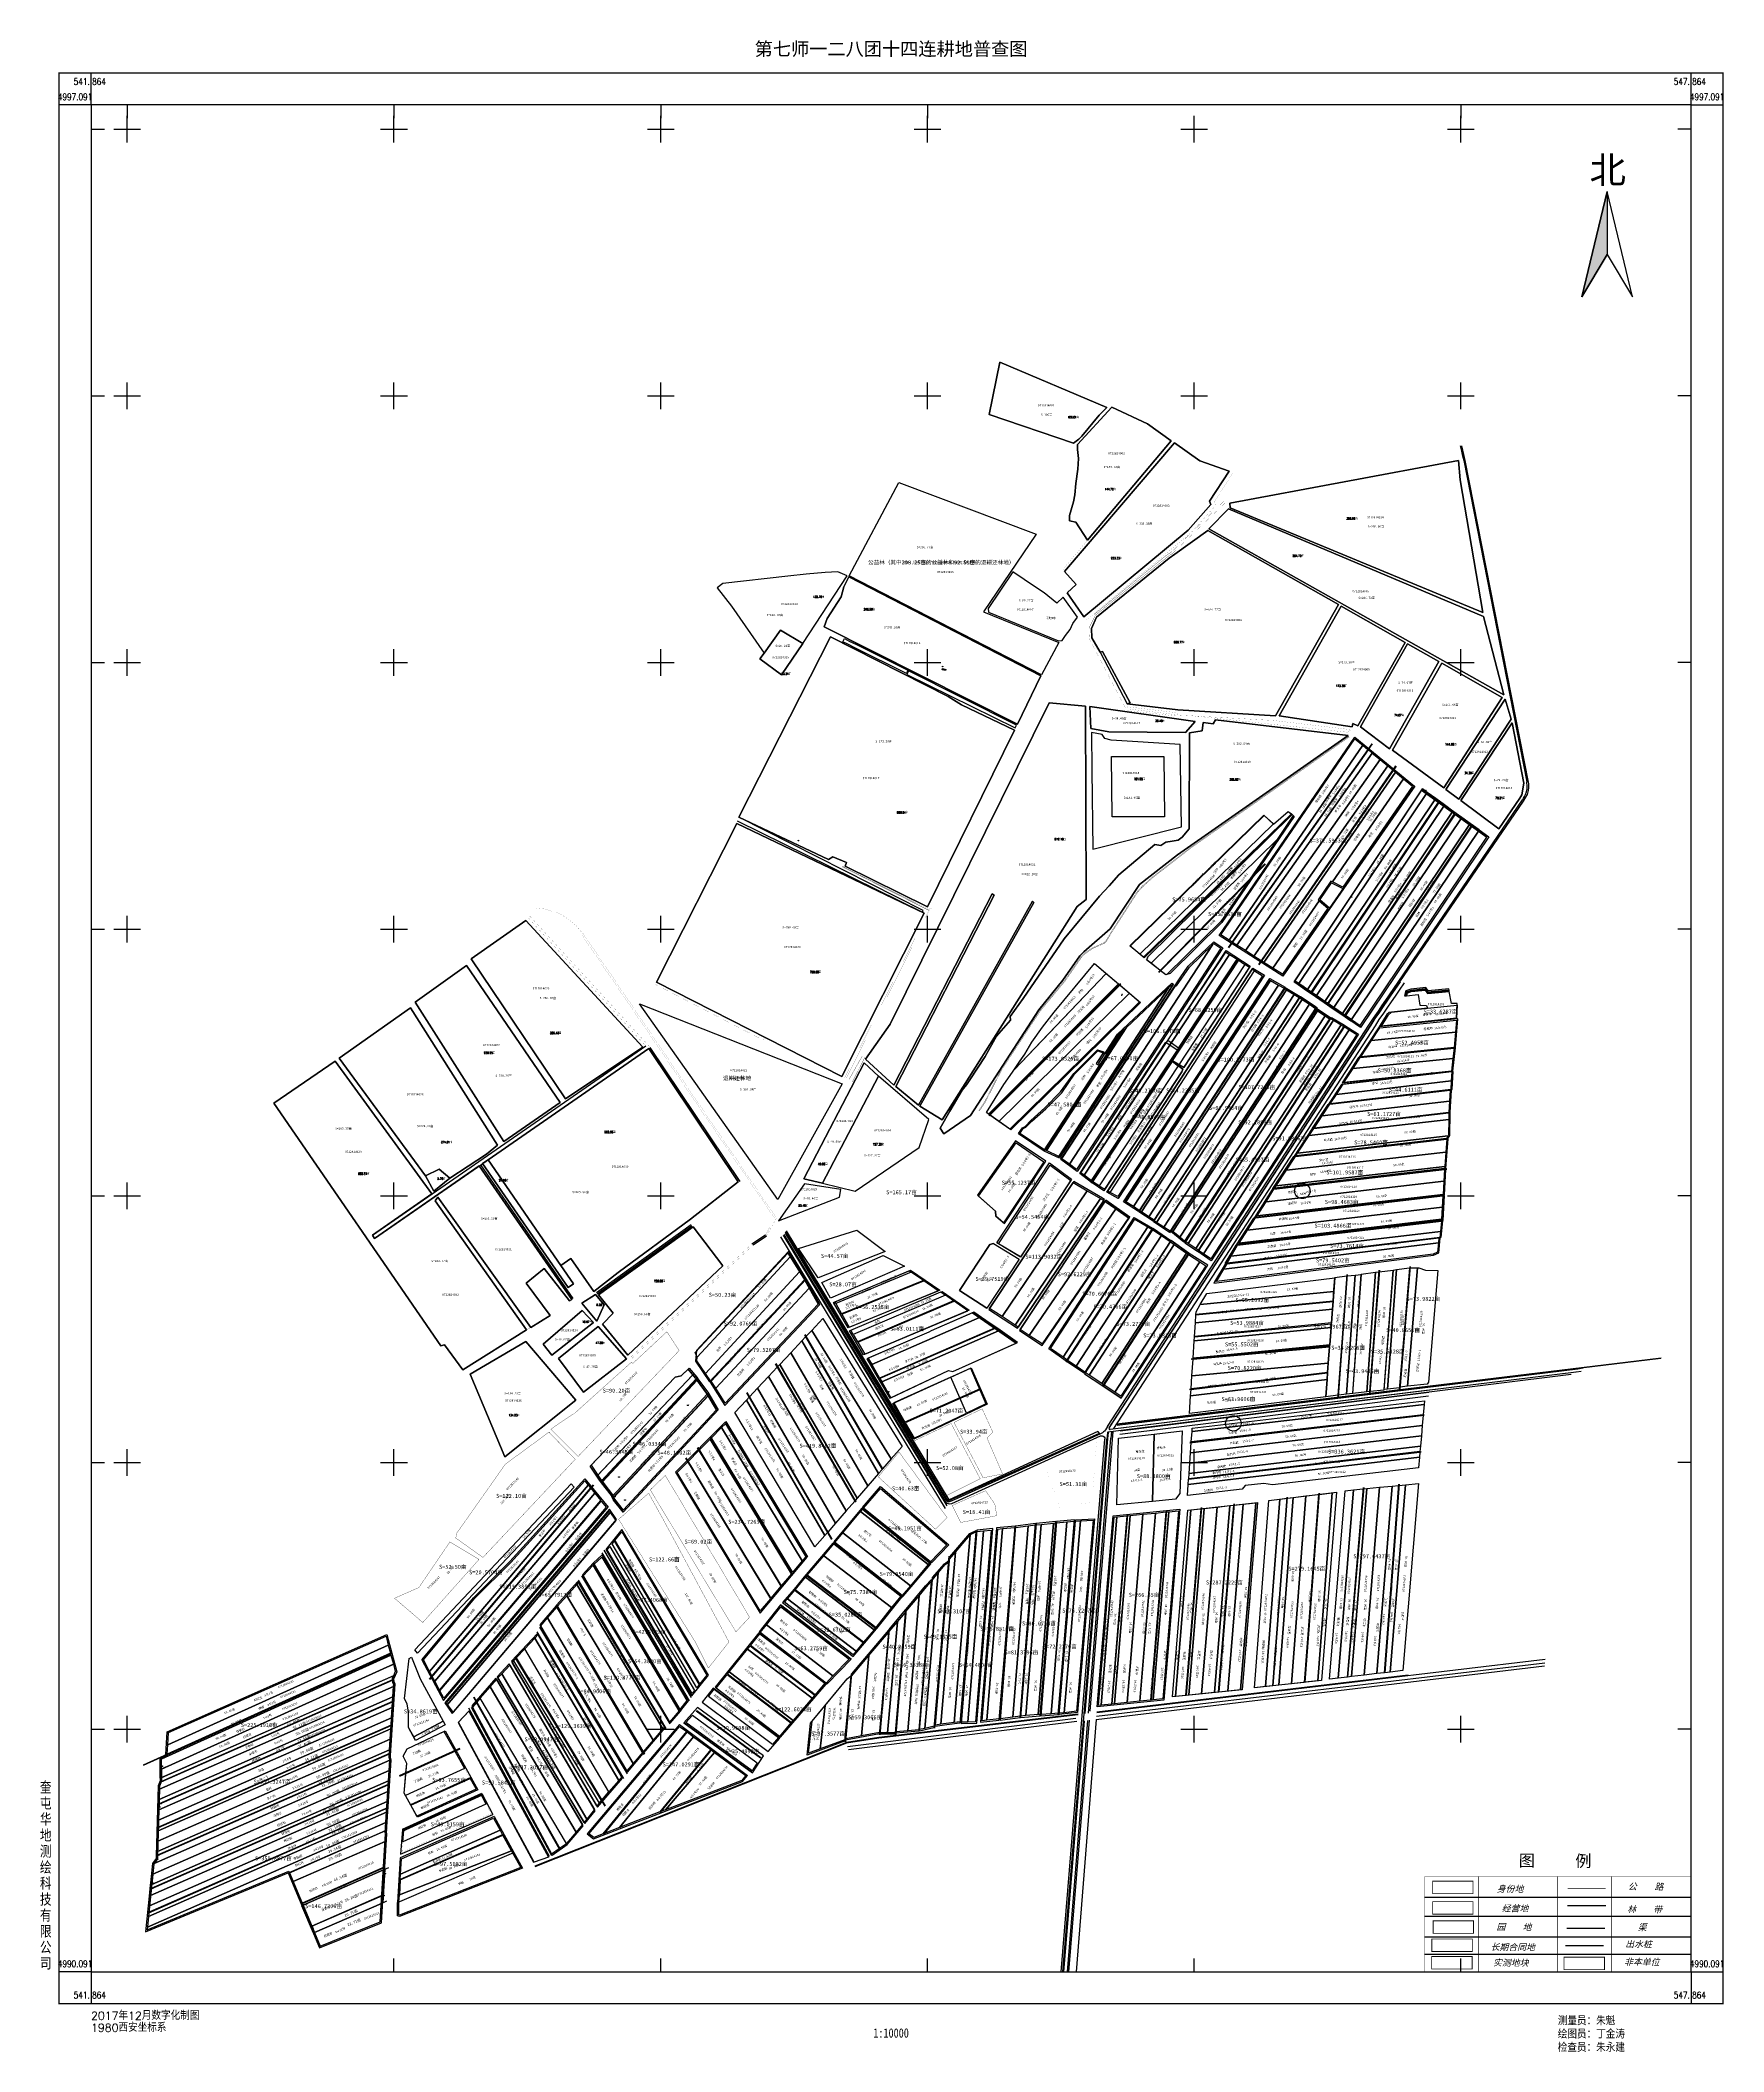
# Model space of a CAD drawing. Extents: x 541673 to 553395, y 4989791 to 4997334.
# Drawn here: x 541673 to 547986, y 4989791 to 4997334 of the extents above; entities that cross this region are included whole.
import ezdxf
from ezdxf.enums import TextEntityAlignment as Align

# ---------------------------------------------------------------- set-up
doc = ezdxf.new("R2010")
doc.units = 0
doc.header["$LTSCALE"] = 10
doc.layers.get('0').update_dxf_attribs({"linetype": 'CONTINUOUS'})
for name, color, linetype in [('2020.3月分地', 6, 'CONTINUOUS'), ('2021年', 2, 'CONTINUOUS'), ('2022年', 2, 'CONTINUOUS'), ('GXYZ', 2, 'CONTINUOUS'), ('JMD', 6, 'CONTINUOUS'), ('MJZJ', 4, 'CONTINUOUS'), ('TK', 7, 'CONTINUOUS'), ('出地桩', 7, 'CONTINUOUS'), ('图例', 7, 'CONTINUOUS'), ('地块名称', 7, 'CONTINUOUS'), ('地籍号', 7, 'CONTINUOUS'), ('承包户', 7, 'CONTINUOUS'), ('林带', 7, 'CONTINUOUS'), ('注记', 1, 'CONTINUOUS'), ('测地框', 7, 'CONTINUOUS'), ('经营地', 6, 'CONTINUOUS'), ('经营地面积', 6, 'CONTINUOUS'), ('路林渠', 7, 'CONTINUOUS'), ('身份地块', 7, 'CONTINUOUS'), ('退界后面积', 7, 'CONTINUOUS'), ('长期合同', 6, 'CONTINUOUS')]:
    doc.layers.add(name, color=color, linetype=linetype)
doc.styles.add('HZ', font='rs.shx', dxfattribs={"width": 0.8, "bigfont": 'hztxt.shx'})
doc.styles.add('STYLE1', font='SIMHEI.TTF', dxfattribs={"width": 0.8, "oblique": 15, "height": 2.5})
doc.styles.add('宋体', font='SimSun.ttf')
doc.styles.add('楷体', font='SIMKAI.TTF', dxfattribs={"width": 0.8})
doc.styles.add('等线体', font='SIMHEI.TTF')

# ---------------------------------------------------------------- blocks, each defined once
blk = doc.blocks.new('14')
at = {"linetype": 'Continuous', "flags": 128}
blk.add_lwpolyline([(545696.5, 4991800.6), (545947.3, 4991825.1), (545887.1, 4991109.3), (545637.4, 4991084.2)], close=True, dxfattribs=at)
blk = doc.blocks.new('gc042')
blk.add_line((-1, 0), (1, 0))
blk.add_circle((0, 0), 1)
blk = doc.blocks.new('图例')
at = {"layer": '图例', "color": 7}
for p, q in [((542594.4, 4984436.4), (543594.1, 4984436.4)), ((542594.4, 4984365.1), (543594.1, 4984365.1)), ((542594.4, 4984287.3), (543594.1, 4984287.3)), ((542594.4, 4984222), (543594.1, 4984222)), ((542594.4, 4984156.7), (543594.1, 4984156.7))]:
    blk.add_line(p, q, dxfattribs=at)
at = {"layer": '图例', "color": 3, "linetype": 'Continuous'}
blk.add_line((543131.2, 4984404.5), (543274.1, 4984404.5), dxfattribs=at)
at = {"layer": '图例', "color": 7}
for points, const_width in [([(542594.4, 4984513.3), (542594.4, 4984156.7)], 2.37), ([(542594.4, 4984513.3), (543594.1, 4984513.3)], 1.48), ([(542795.9, 4984513.3), (542795.9, 4984156.7)], 2.37), ([(543094.2, 4984513.3), (543094.2, 4984156.7)], 2.37), ([(543295.7, 4984513.3), (543295.7, 4984156.7)], 2.37), ([(543594.1, 4984513.3), (543594.1, 4984156.7)], 2.37), ([(542594.4, 4984364.1), (543594.1, 4984364.1)], 1.48)]:
    blk.add_lwpolyline(points, dxfattribs=dict(at, const_width=const_width))
at = {"layer": '图例', "color": 1, "linetype": 'Continuous', "const_width": 3, "flags": 128}
blk.add_lwpolyline([(542625, 4984496.3), (542776.5, 4984496.3), (542776.5, 4984449.5), (542625, 4984449.5)], close=True, dxfattribs=at)
at = {"layer": '图例', "color": 5, "linetype": 'Continuous', "const_width": 3, "flags": 128}
blk.add_lwpolyline([(542625, 4984419.4), (542776.5, 4984419.4), (542776.5, 4984372.6), (542625, 4984372.6)], close=True, dxfattribs=at)
blk.add_lwpolyline([(543131.2, 4984468.4), (543274.1, 4984468.4)], dxfattribs=at)
at = {"layer": '图例', "color": 2, "linetype": 'Continuous', "const_width": 3, "flags": 128}
blk.add_lwpolyline([(542626.8, 4984347.3), (542778.3, 4984347.3), (542778.3, 4984300.5), (542626.8, 4984300.5)], close=True, dxfattribs=at)
at = {"layer": '图例', "color": 6, "linetype": 'Continuous', "const_width": 3, "flags": 128}
blk.add_lwpolyline([(542622.1, 4984279.1), (542773.6, 4984279.1), (542773.6, 4984232.3), (542622.1, 4984232.3)], close=True, dxfattribs=at)
at = {"layer": '图例', "color": 4, "linetype": 'Continuous', "flags": 128}
blk.add_lwpolyline([(543127.5, 4984319.9), (543270.3, 4984319.9)], dxfattribs=at)
at = {"layer": '图例', "color": 7, "linetype": 'Continuous', "const_width": 3, "flags": 128}
blk.add_lwpolyline([(542621.3, 4984214), (542772.9, 4984214), (542772.9, 4984167.1), (542621.3, 4984167.1)], close=True, dxfattribs=at)
at = {"layer": '图例', "color": 4, "linetype": 'Continuous', "const_width": 3, "flags": 128}
blk.add_lwpolyline([(543117.6, 4984211.4), (543269.2, 4984211.4), (543269.2, 4984164.6), (543117.6, 4984164.6)], close=True, dxfattribs=at)
at = {"layer": '图例', "color": 2, "linetype": 'Continuous', "flags": 128}
blk.add_lwpolyline([(543122.5, 4984255.2), (543265.3, 4984255.2)], dxfattribs=at)
at = {"layer": '图例', "color": 7, "style": 'STYLE1'}
blk.add_text('图     例', height=44.45, rotation=359.54919, dxfattribs=at).set_placement((542947.8, 4984551.8))
at = {"layer": '图例', "color": 7, "style": 'STYLE1', "oblique": 15}
for s, p in [(' 公\u3000\u3000路', (543341.2, 4984464.6)), ('实测地块', (542851.6, 4984179))]:
    blk.add_text(s, height=23.71, rotation=359.54919, dxfattribs=at).set_placement(p)
at = {"layer": '图例', "color": 1, "style": 'STYLE1', "oblique": 15}
blk.add_text('身份地', height=23.71, rotation=359.54919, dxfattribs=at).set_placement((542865.8, 4984455.8))
at = {"layer": '图例', "color": 5, "style": 'STYLE1', "oblique": 15}
blk.add_text('经营地', height=23.71, rotation=359.54919, dxfattribs=at).set_placement((542884.1, 4984382.7))
at = {"layer": '图例', "color": 3, "style": 'STYLE1', "oblique": 15}
blk.add_text('  林    带', height=23.71, rotation=359.54919, dxfattribs=at).set_placement((543322.3, 4984379.7))
at = {"layer": '图例', "color": 6, "style": 'STYLE1', "oblique": 15}
blk.add_text('长期合同地', height=23.71, rotation=359.54919, dxfattribs=at).set_placement((542842.3, 4984237.8))
at = {"layer": '图例', "color": 2, "style": 'STYLE1', "oblique": 15}
for s, p in [('园    地', (542864.5, 4984313.2)), ('出水桩', (543347.2, 4984248.6))]:
    blk.add_text(s, height=23.71, rotation=359.54919, dxfattribs=at).set_placement(p)
at = {"layer": '图例', "color": 4, "style": 'STYLE1', "oblique": 15}
for s, p in [('   渠', (543346, 4984311.9)), ('非本单位', (543342.8, 4984182.2))]:
    blk.add_text(s, height=23.71, rotation=359.54919, dxfattribs=at).set_placement(p)

msp = doc.modelspace()

# ---------------------------------------------------------------- hatches: boundary and pattern name
at = {"layer": 'TK', "linetype": 'Continuous'}
msp.add_hatch(color=7, dxfattribs=at).paths.add_polyline_path([(547549.1, 4996766), (547549.1, 4996530.2), (547454, 4996371.6)])

# ---------------------------------------------------------------- linework, layer by layer
at = {"color": 5, "linetype": 'Continuous', "flags": 128}
msp.add_lwpolyline([(546987, 4993715.3), (546984.8, 4993666.7), (546701.6, 4993637.1), (546727.1, 4993677.1), (546740.9, 4993689.1), (546874.9, 4993703.6), (546987, 4993715.3)], dxfattribs=at)
at = {"color": 6, "linetype": 'Continuous', "flags": 128}
for points in [[(546874.9, 4993703.6), (546987, 4993715.3)], [(543937.8, 4990906.1), (543608.5, 4991465.8)], [(543482.1, 4990479), (543021, 4990297.7), (543013.3, 4990300.3), (543013.6, 4990350)]]:
    msp.add_lwpolyline(points, dxfattribs=at)
at = {"color": 6, "linetype": 'Continuous', "elevation": 280.9, "flags": 128}
msp.add_lwpolyline([(543056.4, 4991266.1), (543065.1, 4991270.7), (543098.7, 4991189), (543184.4, 4991030.5), (543073.9, 4990971.8), (543054.7, 4991007.2), (543054.5, 4991065.5), (543049.4, 4991093.9), (543039.2, 4991115.5)], close=True, dxfattribs=at)
at = {"color": 6, "linetype": 'Continuous', "elevation": 281.4, "flags": 128}
for points in [[(543444.7, 4990536.6), (543475, 4990481.5), (543020.9, 4990303), (543018.3, 4990303.9), (543018.6, 4990352.2)], [(543482.1, 4990479), (543449.3, 4990538.6)]]:
    msp.add_lwpolyline(points, dxfattribs=at)
at = {"color": 5, "linetype": 'Continuous'}
for centre in [(546405.9, 4993018.9), (546147.5, 4992147.1)]:
    msp.add_circle(centre, 28.9, dxfattribs=at)
at = {"layer": '2020.3月分地', "color": 2, "linetype": 'Continuous', "flags": 128}
msp.add_lwpolyline([(545690, 4994647.9), (545886.3, 4994647.9), (545889.8, 4994421.2), (545693.5, 4994421.2)], close=True, dxfattribs=at)
at = {"layer": '2020.3月分地', "color": 3, "linetype": 'Continuous'}
for points in [[(546513.1, 4994180.9), (546465.5, 4994110.6), (546469.7, 4994107), (546295.4, 4993854.4), (546262.4, 4993875.5), (546755, 4994589.4), (546785.3, 4994564.5), (546518.7, 4994178)], [(545717, 4993795.2), (545720.4, 4993792.3), (545233, 4993304.2), (545229.4, 4993306.7)], [(545721.9, 4993791), (545758.2, 4993760.1), (545268.5, 4993279.3), (545234.7, 4993303)], [(546463.1, 4993693.6), (546491.2, 4993675.1), (545947.1, 4992845.2), (545920.8, 4992866.6)], [(544485.8, 4992771.3), (544520.9, 4992714.9), (544167.7, 4992334.7), (544135.7, 4992381.8), (544136.8, 4992395.8)], [(546528.4, 4992694.2), (546572.4, 4992700.6), (546539.6, 4992252.7), (546493.8, 4992247.2), (546498.9, 4992312), (546500.7, 4992336.3), (546500.9, 4992338.3), (546503.5, 4992372.5), (546508.3, 4992434.5), (546508.5, 4992436.6), (546508.9, 4992441.2), (546513.9, 4992506.7), (546515, 4992520.8), (546515.3, 4992524.1), (546519.2, 4992575.4), (546521.5, 4992604.6), (546521.5, 4992605.4), (546524.8, 4992647.9)], [(546574.4, 4992700.2), (546604.7, 4992703.1), (546571.9, 4992256.2), (546541.6, 4992252.6)], [(544437.2, 4992357.7), (544727.7, 4991856), (544695.9, 4991819.3), (544404.4, 4992322.6)], [(544446.9, 4992368), (544737.1, 4991866.8), (544729.1, 4991857.6), (544438.7, 4992359.2)], [(544363.6, 4992278.9), (544656.2, 4991773.6), (544626.8, 4991739.7), (544333.3, 4992246.5)], [(544331.9, 4992245), (544625.4, 4991738.1), (544615.4, 4991726.5), (544321.5, 4992233.9)], [(544143.4, 4992045.6), (544450.9, 4991536.5), (544413, 4991491.3), (544102.9, 4992004.6)], [(545574.1, 4991781.4), (545621.7, 4991784.5), (545558.7, 4991067.8), (545512.6, 4991062.4)], [(545083.6, 4991637.7), (545106, 4991664), (545050.6, 4991018.7), (545030.2, 4991016)], [(545041.1, 4991586.8), (545067.4, 4991617.4), (545079.6, 4991626.4), (545025.2, 4991011.4), (544991.1, 4991003.5)], [(543685.2, 4991542.6), (544007.6, 4991001.8), (543971.4, 4990959.3), (543648.4, 4991501)], [(544450.3, 4991459.7), (544707.2, 4991262.9), (544646.2, 4991200.2), (544396.3, 4991391.7)], [(544475.3, 4991489.7), (544732.6, 4991292.7), (544721.5, 4991279.5), (544463.8, 4991476.7)], [(542129.2, 4990889.9), (542988.6, 4991278.3), (542997.6, 4991243.8), (542128.3, 4990851), (542128.2, 4990889.5)], [(543036.6, 4990621), (543327.5, 4990752.7), (543344.9, 4990719.7), (543033.2, 4990578.6)], [(543063.4, 4990715.1), (543285.2, 4990815.5), (543307.6, 4990775), (543086.2, 4990674.7)], [(543024.8, 4990457.4), (543398, 4990621.8), (543407.4, 4990604.6), (543023.7, 4990437.2)]]:
    msp.add_lwpolyline(points, close=True, dxfattribs=at)
at = {"layer": '2020.3月分地', "color": 3, "linetype": 'Continuous', "flags": 128}
for points in [[(546227.4, 4993844.3), (546218.3, 4993850.1), (545676.3, 4993018.8), (545685.7, 4993013.4)], [(546208.2, 4993856.7), (546190.9, 4993867.9), (545943.6, 4993492.2), (545962.1, 4993481.4)], [(545954.4, 4993464.8), (545958.1, 4993475.7), (545940.9, 4993488.2), (545644.2, 4993037.3), (545665.8, 4993024.9)], [(544120.7, 4992329.4), (544102.6, 4992350.4), (544076.3, 4992326), (544054.2, 4992320.8), (543739.8, 4991991), (543764.3, 4991952.7)], [(544174.7, 4992256.5), (544172.1, 4992260.8), (544138.1, 4992307.1), (544136.5, 4992309.5), (543781.8, 4991928.2), (543782.6, 4991927.3), (543819.4, 4991879), (543820.8, 4991875.9)], [(542998.6, 4991161), (542999.1, 4991169.6), (542996.1, 4991175.3), (542995, 4991183.9), (542127.5, 4990803.4), (542121.2, 4990787.4), (542120.8, 4990776)], [(542994.9, 4991185), (542994.1, 4991191.3), (542997.8, 4991200), (542128.3, 4990818.6), (542128.3, 4990805.5), (542128, 4990804.7)], [(543323.7, 4991117), (543360, 4991158.9), (543682.8, 4990614.5), (543646.8, 4990572)], [(542991.1, 4991042.5), (542993.6, 4991081.7), (542118.4, 4990697.8), (542117.1, 4990659.1)], [(543309.6, 4991100.7), (543294.7, 4991083.5), (543590.4, 4990532.9), (543619.5, 4990553.1)], [(543323.7, 4991117), (543311, 4991102.3), (543621.1, 4990554.3), (543646.8, 4990572)], [(542986.1, 4990962.8), (542988.6, 4991002.1), (542115.9, 4990619.3), (542114.7, 4990580.5)], [(542988.6, 4991002.1), (542989.3, 4991014.5), (542116.3, 4990631.5), (542115.9, 4990619.3)], [(542989.4, 4991015.6), (542991.1, 4991042.5), (542117.1, 4990659.1), (542116.3, 4990632.6)], [(542983.6, 4990923.4), (542986.1, 4990962.8), (542114.7, 4990580.5), (542113.5, 4990541.7)], [(542128.2, 4990889.5), (542123.2, 4990887.3), (542123.3, 4990848.7), (542128.3, 4990851)], [(542974.3, 4990728.7), (542976.6, 4990767.2), (542087.4, 4990377.1), (542083.4, 4990337.9)], [(542976.6, 4990767.2), (542978.1, 4990791.4), (542089.9, 4990401.8), (542087.4, 4990377.1)], [(542978.2, 4990792.5), (542979.1, 4990806.8), (542091.5, 4990417.5), (542090, 4990402.9)], [(542969.6, 4990650.8), (542971.9, 4990689.2), (542079.4, 4990297.7), (542075.4, 4990258.6)], [(542971.9, 4990689.2), (542972.8, 4990703.7), (542080.9, 4990312.4), (542079.4, 4990297.7)], [(542972.8, 4990704.8), (542974.3, 4990728.7), (542083.4, 4990337.9), (542081, 4990313.6)], [(542967.7, 4990620.1), (542969.6, 4990650.8), (542075.4, 4990258.6), (542074.4, 4990248.2), (542605.7, 4990467.8), (542608, 4990462.3)], [(542966.6, 4990579.8), (542968.3, 4990608.2), (542967.3, 4990613.6), (542967.6, 4990619), (542608.4, 4990461.4), (542622.1, 4990428.7)], [(543020.7, 4990378.9), (543440.7, 4990544), (543408.4, 4990602.9), (543023.5, 4990435)], [(542960.7, 4990481.6), (542966.6, 4990579.8), (542622.1, 4990428.7), (542655.9, 4990348)], [(543440.7, 4990544), (543475, 4990481.5), (543020.9, 4990303), (543018.3, 4990303.9), (543018.6, 4990352.2), (543020.7, 4990378.9)], [(542960.1, 4990472.7), (542960.6, 4990480.5), (542656.3, 4990347), (542659, 4990340.6)], [(542960.1, 4990472.7), (542960.6, 4990480.5), (542656.3, 4990347), (542659, 4990340.6)], [(542954.4, 4990377.3), (542960.1, 4990472.7), (542659, 4990340.6), (542691.9, 4990262.2)], [(542952.6, 4990347.4), (542954.3, 4990376.2), (542692.3, 4990261.3), (542702.2, 4990237.6)], [(542952.6, 4990347.4), (542954.3, 4990376.2), (542692.3, 4990261.3), (542702.2, 4990237.6)], [(542952.6, 4990347.4), (542954.3, 4990376.2), (542692.3, 4990261.3), (542702.2, 4990237.6)], [(542948.4, 4990277.8), (542952.6, 4990347.4), (542702.2, 4990237.6), (542723.4, 4990187)]]:
    msp.add_lwpolyline(points, close=True, dxfattribs=at)
for points in [[(542150.6, 4990899.6), (542123.2, 4990887.3)], [(542149.7, 4990860.6), (542123.3, 4990848.7)]]:
    msp.add_lwpolyline(points, dxfattribs=at)
at = {"layer": '2020.3月分地', "color": 3, "linetype": 'Continuous', "const_width": 0.3}
msp.add_lwpolyline([(543042.6, 4990752), (543264.7, 4990852.5), (543284.2, 4990817.2), (543062.4, 4990716.8)], close=True, dxfattribs=at)
at = {"layer": '2021年', "color": 4, "linetype": 'Continuous'}
for points in [[(545475.4, 4993689.4), (545627.4, 4993871.6), (545670.7, 4993834.7), (545427.3, 4993579.3), (545324.9, 4993471.9), (545365.3, 4993532), (545392.1, 4993576.9), (545431.7, 4993632.6), (545431.7, 4993632.6), (545431.7, 4993632.6), (545431.7, 4993632.6)], [(546119.2, 4993914.6), (546133.2, 4993905.5), (545587.6, 4993078), (545575.5, 4993086.9)], [(546316.6, 4993790.9), (546338.3, 4993778.8), (545794.5, 4992945.6), (545772.5, 4992959.8)], [(546340, 4993777.7), (546346.8, 4993773.4), (545802.8, 4992940), (545796.1, 4992944.3)], [(546523.3, 4993658.9), (546551.8, 4993641.6), (546006.2, 4992802.6), (545978.5, 4992821.1)], [(545777.7, 4992912.9), (545827.1, 4992883.6), (545509.4, 4992394.9), (545462.1, 4992427.5)], [(546163.6, 4992815.5), (546928.1, 4992905.5), (546924, 4992866.6), (546139.5, 4992774.5)], [(546169.4, 4992822.8), (546927.7, 4992912.5), (546927.4, 4992907.4), (546166.2, 4992817.8)], [(544404.4, 4992322.6), (544695.9, 4991819.3), (544656.2, 4991773.6), (544363.6, 4992278.9)], [(545992.7, 4992116.2), (546863.4, 4992218.3), (546859.8, 4992179.6), (545989.9, 4992077.6)], [(544824.8, 4991903.3), (545072.9, 4991691.4), (545011.4, 4991627.8), (544760.5, 4991829)], [(544749.8, 4991816.6), (545003.1, 4991617.6), (544936.4, 4991538.3), (544683.6, 4991736.9)], [(546086.2, 4991833.5), (546134.2, 4991838.8), (546076.3, 4991137.6), (546028.4, 4991132.7)], [(545473.2, 4991773.4), (545481.9, 4991774.3), (545423.1, 4991055.8), (545416, 4991055.2)], [(545484.1, 4991774.3), (545522.8, 4991777.6), (545464.2, 4991058.2), (545425.5, 4991055.6)], [(543403.9, 4991208.4), (543723.5, 4990663.6), (543713.4, 4990651), (543389.4, 4991192.8)], [(543384.1, 4991186.8), (543706.7, 4990642.7), (543682.8, 4990614.5), (543360, 4991158.9)], [(543034, 4990898.9), (543049.5, 4990926.5), (543187.4, 4990992.2), (543227.7, 4990919.5), (543044.8, 4990836.7), (543048, 4990872.2)], [(543044.6, 4990834.4), (543228.6, 4990917.7), (543264.7, 4990852.5), (543042.6, 4990752), (543038, 4990760.1)], [(543028.1, 4990514.4), (543373.5, 4990666.5), (543398, 4990621.8), (543024.8, 4990457.4)]]:
    msp.add_lwpolyline(points, close=True, dxfattribs=at)
at = {"layer": '2021年', "color": 4, "linetype": 'Continuous', "flags": 128}
msp.add_lwpolyline([(542996.1, 4991121.9), (542998.6, 4991161), (542120.8, 4990776), (542119.6, 4990737.4)], close=True, dxfattribs=at)
at = {"layer": '2021年', "color": 4, "linetype": 'Continuous', "elevation": 280.9, "flags": 128}
msp.add_lwpolyline([(543073.9, 4990971.8), (543184.4, 4991030.5), (543191.6, 4991017.2), (543081.1, 4990958.5)], close=True, dxfattribs=at)
at = {"layer": '2021年', "color": 4, "linetype": 'Continuous', "const_width": 0.3}
msp.add_lwpolyline([(543033.2, 4990578.6), (543344.9, 4990719.7), (543364, 4990683.4), (543030.1, 4990539.1)], close=True, dxfattribs=at)
at = {"layer": '2022年', "color": 2, "linetype": 'Continuous'}
for p, q in [((546623, 4993638.9), (547098.2, 4994345.3)), ((546377.9, 4993807), (546623, 4993638.9))]:
    msp.add_line(p, q, dxfattribs=at)
at = {"layer": '2022年', "color": 2, "linetype": 'Continuous', "flags": 128}
for points in [[(546916.2, 4994476.7), (546903.4, 4994485.9), (546425, 4993774.7), (546439.8, 4993764.5)], [(546503.3, 4993721), (546490.9, 4993729.5), (546488.1, 4993725.4), (546521.9, 4993702.2), (546524.7, 4993706.3)]]:
    msp.add_lwpolyline(points, close=True, dxfattribs=at)
at = {"layer": '2022年', "color": 4, "linetype": 'Continuous', "flags": 128}
for points in [[(546968.2, 4994439.2), (546936.6, 4994462), (546458.7, 4993751.6), (546490.9, 4993729.5)], [(546977.1, 4994432.7), (546968.2, 4994439.2), (546490.9, 4993729.5), (546501.7, 4993722.1)], [(547001.5, 4994415.1), (546978.7, 4994431.6), (546503.3, 4993721), (546524.7, 4993706.3)], [(547033.1, 4994392.3), (547001.5, 4994415.1), (546524.7, 4993706.3), (546556.9, 4993684.2)], [(547040.2, 4994387.2), (547033.1, 4994392.3), (546556.9, 4993684.2), (546565.8, 4993678.1)], [(547066.5, 4994368.2), (547041.8, 4994386), (546567.4, 4993677), (546590.7, 4993661)], [(547066.5, 4994368.2), (546590.7, 4993661), (546623, 4993638.9), (547098.2, 4994345.3)], [(545252, 4992504.3), (545195, 4992543.6), (544791.3, 4992368), (544821, 4992316.8)], [(545267.4, 4992493.7), (545253.9, 4992503), (544822, 4992315.1), (544829, 4992303)], [(545333.1, 4992448.5), (545267.4, 4992493.7), (544829, 4992303), (544863.6, 4992243.4), (545079.6, 4992345), (545095.6, 4992341.1)]]:
    msp.add_lwpolyline(points, close=True, dxfattribs=at)
at = {"layer": '2022年', "color": 2, "linetype": 'Continuous', "elevation": 279.7, "flags": 128}
msp.add_lwpolyline([(546853.4, 4994522.1), (547098.2, 4994345.3)], dxfattribs=at)
at = {"layer": '2022年', "color": 5, "linetype": 'Continuous', "elevation": 280.3, "flags": 128}
msp.add_lwpolyline([(546749.6, 4993778.4), (546767.5, 4993804.9)], dxfattribs=at)
at = {"layer": 'JMD', "color": 6, "linetype": 'Continuous', "const_width": 1, "flags": 128}
msp.add_lwpolyline([(545068.1, 4994970), (545069.1, 4994974.3), (545056.4, 4994977.4), (545055.4, 4994973.1)], close=True, dxfattribs=at)
at = {"layer": 'TK', "linetype": 'Continuous'}
for p, q in [((541864, 4997091), (541864, 4997211)), ((547864, 4997091), (547864, 4997211)), ((541864, 4997091), (541744, 4997091)), ((542000, 4997091), (542000, 4997041)), ((543000, 4997091), (543000, 4997041)), ((544000, 4997091), (544000, 4997041)), ((545000, 4997091), (545000, 4997041)), ((547000, 4997091), (547000, 4997041)), ((547864, 4997091), (547984, 4997091)), ((542000, 4996950), (542000, 4997050)), ((543000, 4996950), (543000, 4997050)), ((544000, 4996950), (544000, 4997050)), ((545000, 4996950), (545000, 4997050)), ((546000, 4996950), (546000, 4997050)), ((547000, 4996950), (547000, 4997050)), ((541864, 4997000), (541914, 4997000)), ((541950, 4997000), (542050, 4997000)), ((542950, 4997000), (543050, 4997000)), ((543950, 4997000), (544050, 4997000)), ((544950, 4997000), (545050, 4997000)), ((545950, 4997000), (546050, 4997000)), ((546950, 4997000), (547050, 4997000)), ((547864, 4997000), (547814, 4997000)), ((542000, 4995950), (542000, 4996050)), ((543000, 4995950), (543000, 4996050)), ((544000, 4995950), (544000, 4996050)), ((545000, 4995950), (545000, 4996050)), ((546000, 4995950), (546000, 4996050)), ((547000, 4995950), (547000, 4996050)), ((541864, 4996000), (541914, 4996000)), ((541950, 4996000), (542050, 4996000)), ((542950, 4996000), (543050, 4996000)), ((543950, 4996000), (544050, 4996000)), ((544950, 4996000), (545050, 4996000)), ((545950, 4996000), (546050, 4996000)), ((546950, 4996000), (547050, 4996000)), ((547864, 4996000), (547814, 4996000)), ((541864, 4995000), (541914, 4995000)), ((541950, 4995000), (542050, 4995000)), ((542000, 4994950), (542000, 4995050)), ((542950, 4995000), (543050, 4995000)), ((543000, 4994950), (543000, 4995050)), ((543950, 4995000), (544050, 4995000)), ((544000, 4994950), (544000, 4995050)), ((544950, 4995000), (545050, 4995000)), ((545000, 4994950), (545000, 4995050)), ((545950, 4995000), (546050, 4995000)), ((546000, 4994950), (546000, 4995050)), ((546950, 4995000), (547050, 4995000)), ((547000, 4994950), (547000, 4995050)), ((547864, 4995000), (547814, 4995000)), ((541864, 4994000), (541914, 4994000)), ((541950, 4994000), (542050, 4994000)), ((542000, 4993950), (542000, 4994050)), ((542950, 4994000), (543050, 4994000)), ((543000, 4993950), (543000, 4994050)), ((543950, 4994000), (544050, 4994000)), ((544000, 4993950), (544000, 4994050)), ((544950, 4994000), (545050, 4994000)), ((545000, 4993950), (545000, 4994050)), ((545950, 4994000), (546050, 4994000)), ((546000, 4993950), (546000, 4994050)), ((546950, 4994000), (547050, 4994000)), ((547000, 4993950), (547000, 4994050)), ((547864, 4994000), (547814, 4994000)), ((542000, 4992950), (542000, 4993050)), ((543000, 4992950), (543000, 4993050)), ((544000, 4992950), (544000, 4993050)), ((545000, 4992950), (545000, 4993050)), ((546000, 4992950), (546000, 4993050)), ((547000, 4992950), (547000, 4993050)), ((541864, 4993000), (541914, 4993000)), ((541950, 4993000), (542050, 4993000)), ((542950, 4993000), (543050, 4993000)), ((543950, 4993000), (544050, 4993000)), ((544950, 4993000), (545050, 4993000)), ((545950, 4993000), (546050, 4993000)), ((546950, 4993000), (547050, 4993000)), ((547864, 4993000), (547814, 4993000)), ((542000, 4991950), (542000, 4992050)), ((543000, 4991950), (543000, 4992050)), ((545000, 4991950), (545000, 4992050)), ((546000, 4991950), (546000, 4992050)), ((547000, 4991950), (547000, 4992050)), ((541864, 4992000), (541914, 4992000)), ((541950, 4992000), (542050, 4992000)), ((542950, 4992000), (543050, 4992000)), ((544950, 4992000), (545050, 4992000)), ((545950, 4992000), (546050, 4992000)), ((546950, 4992000), (547050, 4992000)), ((547864, 4992000), (547814, 4992000)), ((541864, 4991000), (541914, 4991000)), ((541950, 4991000), (542050, 4991000)), ((542000, 4990950), (542000, 4991050)), ((543950, 4991000), (544050, 4991000)), ((544000, 4990950), (544000, 4991050)), ((545950, 4991000), (546050, 4991000)), ((546000, 4990950), (546000, 4991050)), ((546950, 4991000), (547050, 4991000)), ((547000, 4990950), (547000, 4991050)), ((547864, 4991000), (547814, 4991000)), ((541864, 4990091), (541744, 4990091)), ((541864, 4990091), (541864, 4989971)), ((543000, 4990091), (543000, 4990141)), ((544000, 4990091), (544000, 4990141)), ((545000, 4990091), (545000, 4990141)), ((546000, 4990091), (546000, 4990141)), ((547000, 4990091), (547000, 4990141)), ((547864, 4990091), (547984, 4990091)), ((547864, 4990091), (547864, 4989971))]:
    msp.add_line(p, q, dxfattribs=at)
at = {"layer": 'TK', "linetype": 'Continuous', "const_width": 5, "flags": 128}
msp.add_lwpolyline([(541744, 4989971), (547984, 4989971), (547984, 4997211), (541744, 4997211)], close=True, dxfattribs=at)
at = {"layer": 'TK', "linetype": 'Continuous', "flags": 128}
for points in [[(541864, 4990091), (547864, 4990091), (547864, 4997091), (541864, 4997091)], [(547549.1, 4996766), (547454, 4996371.6), (547549.1, 4996530.2), (547644.2, 4996371.6)], [(547549.1, 4996766), (547549.1, 4996530.2), (547454, 4996371.6)]]:
    msp.add_lwpolyline(points, close=True, dxfattribs=at)
at = {"layer": '出地桩', "color": 2, "linetype": 'Continuous'}
for p, q in [((543171, 4991146.6), (543775.8, 4991857.6)), ((543171.5, 4991145.7), (543776.6, 4991857)), ((543172, 4991144.7), (543777.4, 4991856.3))]:
    msp.add_line(p, q, dxfattribs=at)
at = {"layer": '出地桩', "color": 2, "linetype": 'Continuous', "flags": 128}
for points in [[(546129.3, 4993932), (546667.6, 4994695.9)], [(546130.1, 4993931.4), (546668.4, 4994695.3)], [(546131, 4993930.9), (546669.3, 4994694.7)], [(546755.8, 4994612.6), (546241.7, 4993867.5)], [(546756.6, 4994612), (546242.5, 4993866.9)], [(546757.4, 4994611.4), (546243.3, 4993866.3)], [(545866.8, 4993839.3), (546266.1, 4994245.6)], [(545867.5, 4993838.6), (546266.8, 4994244.9)], [(545868.3, 4993837.9), (546267.5, 4994244.2)], [(545615.1, 4993049.1), (546168.6, 4993888.7)], [(545615.9, 4993048.5), (546169.5, 4993888.1)], [(545616.7, 4993048), (546170.3, 4993887.6)], [(546341.2, 4993783.3), (545791.5, 4992941)], [(546342.1, 4993782.7), (545792.4, 4992940.4)], [(546342.9, 4993782.2), (545793.2, 4992939.9)], [(545908, 4992862.8), (546461.3, 4993707.9)], [(545908.8, 4992862.3), (546462.1, 4993707.3)], [(545909.7, 4992861.7), (546462.9, 4993706.8)], [(545437.2, 4993169.2), (545736.3, 4993629)], [(545438.1, 4993168.6), (545737.1, 4993628.5)], [(545438.9, 4993168.1), (545737.9, 4993627.9)], [(546564.7, 4993640.7), (546011.8, 4992790.8)], [(546565.5, 4993640.1), (546012.7, 4992790.3)], [(546566.3, 4993639.6), (546013.5, 4992789.7)], [(546374.5, 4993149.7), (546954.6, 4993216.4)], [(546374.6, 4993148.7), (546954.7, 4993215.4)], [(546374.7, 4993147.7), (546954.8, 4993214.4)], [(546292.9, 4993027), (546947.3, 4993102.6)], [(546293, 4993026), (546947.4, 4993101.6)], [(546293.1, 4993025), (546947.5, 4993100.6)], [(545846.1, 4992879.7), (545519.3, 4992378.2)], [(545847, 4992879.2), (545520.2, 4992377.7)], [(545847.8, 4992878.7), (545521, 4992377.1)], [(546157.4, 4992816.7), (546933.5, 4992908.1)], [(546157.5, 4992815.7), (546933.6, 4992907.1)], [(546157.6, 4992814.8), (546933.8, 4992906.1)], [(545657.7, 4992288), (545980.4, 4992785.3)], [(545658.5, 4992287.4), (545981.3, 4992784.8)], [(545659.3, 4992286.9), (545982.1, 4992784.2)], [(546692.9, 4992721.4), (546657.5, 4992260.5)], [(546693.9, 4992721.4), (546658.5, 4992260.5)], [(546694.9, 4992721.3), (546659.5, 4992260.4)], [(546808.7, 4992735.8), (546769.5, 4992274.8)], [(546809.7, 4992735.7), (546770.5, 4992274.7)], [(546810.7, 4992735.6), (546771.5, 4992274.7)], [(544183.6, 4992303.4), (544542.8, 4992688.6)], [(544184.4, 4992302.8), (544543.5, 4992687.9)], [(544185.1, 4992302.1), (544544.2, 4992687.3)], [(546572.8, 4992705.7), (546539.1, 4992246.7)], [(546573.8, 4992705.7), (546540.1, 4992246.6)], [(546574.8, 4992705.6), (546541.1, 4992246.5)], [(545252, 4992504.3), (544821, 4992316.8)], [(545253.9, 4992503), (544822, 4992315.1)], [(544538.8, 4992479), (544830.8, 4991974.6)], [(544539.7, 4992479.5), (544831.5, 4991975.4)], [(544540.5, 4992480), (544832.2, 4991976.2)], [(545988.9, 4992389.5), (546508.5, 4992436.6)], [(545989, 4992388.5), (546508.4, 4992435.6)], [(545989.1, 4992387.5), (546508.3, 4992434.5)], [(544429.9, 4992370.2), (544730.4, 4991851.4)], [(544430.8, 4992370.7), (544731.1, 4991852.2)], [(544431.7, 4992371.2), (544731.7, 4991853)], [(545982.9, 4992275.6), (546500.9, 4992338.3)], [(545983, 4992274.6), (546500.8, 4992337.3)], [(545983.1, 4992273.6), (546500.7, 4992336.3)], [(544120.7, 4992329.4), (543760.8, 4991949)], [(543779, 4991931.6), (544133.9, 4992313.2)], [(544124.2, 4992333), (544108.5, 4992316.5)], [(544321.9, 4992262.3), (544640.3, 4991712.3)], [(544322.7, 4992262.8), (544641.2, 4991712.8)], [(544323.6, 4992263.3), (544642.1, 4991713.3)], [(545198.6, 4992276.6), (544915.9, 4992151.4)], [(545199, 4992275.6), (544916.4, 4992150.5)], [(545199.4, 4992274.7), (544916.9, 4992149.6)], [(545983.8, 4992075.8), (546863.3, 4992179)], [(545983.8, 4992074.8), (546863.2, 4992177.9)], [(545983.9, 4992076.8), (546863.4, 4992180)], [(545979.9, 4991937.6), (546851.8, 4992039.9)], [(545980, 4991938.6), (546851.9, 4992040.9)], [(545980.1, 4991939.7), (546852, 4992041.9)], [(543746.3, 4991917.3), (543131.8, 4991187.9)], [(543747, 4991916.6), (543132.6, 4991187.2)], [(543747.8, 4991916), (543133.3, 4991186.6)], [(543828.2, 4991883.9), (543817.1, 4991872)], [(546467.6, 4991885.6), (546413.5, 4991176.1)], [(546468.6, 4991885.5), (546414.5, 4991176.2)], [(546469.6, 4991885.5), (546415.5, 4991176.3)], [(546634.7, 4991906.6), (546573.9, 4991195.4)], [(546635.7, 4991906.7), (546574.9, 4991195.6)], [(546636.7, 4991906.8), (546576, 4991195.7)], [(546767, 4991919.6), (546713.2, 4991212.1)], [(546768, 4991919.7), (546714.2, 4991212.2)], [(546769, 4991919.8), (546715.3, 4991212.3)], [(544754.2, 4991829.3), (545013.5, 4991621.8)], [(544754.8, 4991830.1), (545014.1, 4991622.6)], [(544755.4, 4991830.9), (545014.8, 4991623.4)], [(545895.4, 4991820), (545836.7, 4991109.3)], [(545896.4, 4991820.1), (545837.8, 4991109.4)], [(545897.4, 4991820.2), (545838.8, 4991109.5)], [(546026.2, 4991832), (545968.1, 4991126.6)], [(546027.3, 4991832.1), (545969.1, 4991126.7)], [(546028.3, 4991832.2), (545970.1, 4991126.8)], [(546148.9, 4991845.4), (546090.7, 4991139)], [(546149.9, 4991845.6), (546091.7, 4991139.1)], [(546151, 4991845.7), (546092.7, 4991139.2)], [(546347.9, 4991870.7), (546294, 4991163.1)], [(546348.9, 4991870.7), (546295, 4991163.2)], [(546349.9, 4991870.6), (546296, 4991163.3)], [(545347.7, 4991043.4), (545405.9, 4991772.4)], [(545348.7, 4991043.4), (545406.9, 4991772.3)], [(545349.7, 4991043.3), (545407.9, 4991772.2)], [(545552.6, 4991785.8), (545491.2, 4991054.8)], [(545553.6, 4991785.8), (545492.2, 4991054.7)], [(545554.6, 4991785.7), (545493.2, 4991054.6)], [(545748.7, 4991805.7), (545690.1, 4991094.5)], [(545749.8, 4991805.8), (545691.1, 4991094.6)], [(545750.8, 4991805.9), (545692.1, 4991094.7)], [(544646.8, 4991700), (544907.5, 4991496.2)], [(544647.4, 4991700.8), (544908.1, 4991497)], [(544648, 4991701.6), (544908.7, 4991497.8)], [(543745.5, 4991622.8), (544074, 4991067.4)], [(543746.4, 4991623.3), (544074.9, 4991067.9)], [(543747.2, 4991623.8), (544075.7, 4991068.5)], [(545025.8, 4991004.7), (545082.2, 4991649.3)], [(545026.8, 4991004.6), (545083.2, 4991649.2)], [(545027.8, 4991004.5), (545084.2, 4991649.1)], [(544499.6, 4991524.3), (544763.9, 4991322.1)], [(544500.2, 4991525.1), (544764.5, 4991322.9)], [(544500.8, 4991525.9), (544765.1, 4991323.7)], [(544809.4, 4991376.8), (544544.4, 4991579.2)], [(544810, 4991377.6), (544545, 4991580)], [(544810.6, 4991378.4), (544545.6, 4991580.8)], [(543608.9, 4991466.2), (543938.8, 4990907.2)], [(544918.6, 4991450.5), (544879.3, 4990979.4)], [(544919.6, 4991450.4), (544880.3, 4990979.3)], [(544920.6, 4991450.4), (544881.3, 4990979.3)], [(544855, 4991374.6), (544819.8, 4990979.5)], [(544856, 4991374.5), (544820.8, 4990979.4)], [(544857, 4991374.4), (544821.8, 4990979.4)], [(544335.2, 4991312.5), (544578.2, 4991128.4)], [(544335.8, 4991313.3), (544578.8, 4991129.1)], [(544336.5, 4991314), (544579.5, 4991129.9)], [(542981.5, 4991236.6), (543002.3, 4991245.9)], [(543454.4, 4991270.5), (543790.2, 4990711.9)], [(543455.1, 4991271.3), (543791.1, 4990712.4)], [(543455.8, 4991272.1), (543791.9, 4990712.9)], [(544249.1, 4991205.2), (544488.6, 4991023.8)], [(544249.8, 4991206), (544489.2, 4991024.5)], [(544250.4, 4991206.8), (544489.9, 4991025.3)], [(543621.1, 4990550.3), (543299.2, 4991119)], [(543622.8, 4990551.2), (543301, 4991120)], [(544097.6, 4990991.3), (543783.9, 4990608.1)], [(544098.4, 4990990.7), (543785.8, 4990608.8)], [(544099.2, 4990990.1), (543787.7, 4990609.5)], [(544100.8, 4990995.2), (544100.7, 4990995.1)], [(544191.3, 4990927.7), (543996.9, 4990690.2)], [(544192.1, 4990927), (543998.8, 4990690.9)], [(544192.8, 4990926.4), (544000.7, 4990691.7)], [(543287.9, 4990818.9), (543061.5, 4990716.4)], [(543287.9, 4990818.9), (543061.5, 4990716.4)], [(543287.9, 4990818.9), (543061.5, 4990716.4)], [(543288.3, 4990818), (543061.9, 4990715.5)], [(543288.7, 4990817.1), (543062.3, 4990714.6)], [(542960.1, 4990472.7), (542980.9, 4990482)], [(542952.6, 4990347.4), (542973.3, 4990356.8)]]:
    msp.add_lwpolyline(points, dxfattribs=at)
for points, elevation in [([(546825.8, 4994537.6), (546332, 4993825.2)], 280.4), ([(546826.6, 4994537), (546332.8, 4993824.7)], 280.4), ([(546827.4, 4994536.5), (546333.6, 4993824.1)], 280.4), ([(546439.8, 4993764.5), (546916.2, 4994476.7)], 279.7), ([(546441.5, 4993763.4), (546917.8, 4994475.5)], 279.7), ([(546501.7, 4993722.1), (546977.1, 4994432.7)], 279.7), ([(546503.3, 4993721), (546978.7, 4994431.6)], 279.7), ([(546565.8, 4993678.1), (547040.2, 4994387.2)], 279.7), ([(546567.4, 4993677), (547041.8, 4994386)], 279.7), ([(545724.1, 4993796.1), (545230.9, 4993302)], 253.9), ([(545724.8, 4993795.4), (545231.6, 4993301.3)], 253.9), ([(545725.5, 4993794.7), (545232.3, 4993300.6)], 253.9), ([(544678, 4992558.5), (544985, 4992682.7)], 280.9), ([(544678.5, 4992557.6), (544986, 4992682)], 280.9), ([(544679, 4992556.7), (544987, 4992681.3)], 280.9), ([(544738, 4992453.3), (545098.2, 4992606.4)], 280.7), ([(544738.5, 4992452.4), (545099.2, 4992605.7)], 280.7), ([(544739, 4992451.5), (545100.2, 4992605.1)], 280.7), ([(544242.1, 4992152.7), (544548.5, 4991645.3)], 280.3), ([(544243, 4992153.2), (544549.4, 4991645.8)], 280.3), ([(544243.8, 4992153.7), (544550.3, 4991646.3)], 280.3), ([(544137.3, 4992055.7), (544450.9, 4991536.5)], 560.7), ([(544138.1, 4992056.3), (544454.3, 4991532.8)], 560.7), ([(544139, 4992056.8), (544452.3, 4991538.1)], 560.7), ([(544184.9, 4992095.9), (544492.7, 4991586.2)], 560.7), ([(544185.7, 4992096.5), (544493.4, 4991587)], 560.7), ([(544186.6, 4992097), (544494.1, 4991587.8)], 560.7), ([(544093.1, 4992017.1), (544411.7, 4991489.5)], 560.7), ([(544093.9, 4992017.6), (544412.4, 4991490.3)], 560.7), ([(544094.8, 4992018.1), (544413.1, 4991491.1)], 560.7), ([(543823.4, 4991710.8), (544147.4, 4991163.6)], 279.3), ([(543824.2, 4991711.3), (544148.2, 4991164.1)], 279.3), ([(543825.1, 4991711.9), (544149.1, 4991164.6)], 279.3), ([(542991.4, 4991286.9), (542059.2, 4990865.7)], 282.3), ([(542992.2, 4991285.1), (542060, 4990863.9)], 282.3), ([(544714.1, 4991207.7), (544690.7, 4990953.2)], 279.9), ([(544715.1, 4991207.6), (544691.7, 4990953.1)], 279.9), ([(544716.1, 4991207.5), (544692.7, 4990953)], 279.9), ([(544133.6, 4991069.1), (544374, 4990892.7)], 279.9), ([(544134.3, 4991069.9), (544374.6, 4990893.5)], 279.9), ([(544135, 4991070.6), (544375.1, 4990894.4)], 279.9), ([(543246.2, 4990927.9), (543019.8, 4990825.4)], 281), ([(543246.6, 4990926.9), (543020.3, 4990824.4)], 281), ([(543247, 4990926), (543020.7, 4990823.5)], 281), ([(543031.4, 4990625.2), (543329.3, 4990760.1)], 280.9), ([(543031.9, 4990624.3), (543329.8, 4990759.2)], 280.9), ([(543032.3, 4990623.4), (543330.2, 4990758.3)], 280.9), ([(542977.9, 4990705.9), (542075.6, 4990310.1)], 249.4), ([(542978, 4990707.1), (542075.7, 4990311.3)], 249.4), ([(542972.8, 4990622.4), (542603.4, 4990460.3)], 250.5), ([(542972.8, 4990621.3), (542603.8, 4990459.4)], 250.5), ([(543412.1, 4990606.7), (543018.1, 4990434.8)], 281.4), ([(543412.9, 4990604.9), (543018.4, 4990432.7)], 281.4), ([(543412.5, 4990605.8), (543018.5, 4990433.9)], 281.4), ([(542965.8, 4990483.9), (542651.4, 4990345.9)], 250.5), ([(542965.7, 4990482.8), (542651.8, 4990345)], 250.5)]:
    msp.add_lwpolyline(points, dxfattribs=dict(at, elevation=elevation))
for points in [[(544986, 4992682), (544985, 4992682.7), (544678, 4992558.5), (544678.5, 4992557.6)], [(545099.2, 4992605.7), (545098.2, 4992606.4), (544738, 4992453.3), (544738.5, 4992452.4)], [(544133.4, 4992314.1), (544131.2, 4992317.2), (544120.7, 4992329.4), (543764.3, 4991952.7), (543774.1, 4991937.4), (543778.4, 4991932.3)], [(543779, 4991931.6), (543778.4, 4991932.3), (543774.1, 4991937.4), (543764.3, 4991952.7), (544120.7, 4992329.4), (544131.2, 4992317.2), (544133.4, 4992314.1), (544133.9, 4992313.2)], [(543779, 4991931.6), (543778.4, 4991932.3), (543774.1, 4991937.4), (543764.3, 4991952.7), (544120.7, 4992329.4), (544131.2, 4992317.2), (544133.4, 4992314.1), (544133.9, 4992313.2)], [(543779, 4991931.6), (543778.4, 4991932.3), (543774.1, 4991937.4), (543764.3, 4991952.7), (544120.7, 4992329.4), (544131.2, 4992317.2), (544133.4, 4992314.1), (544133.9, 4992313.2)], [(544133.9, 4992313.2), (544133.4, 4992314.1), (543778.4, 4991932.3), (543779, 4991931.6)], [(543779, 4991931.6), (543778.4, 4991932.3), (544133.4, 4992314.1), (544133.9, 4992313.2)], [(543779, 4991931.6), (543778.4, 4991932.3), (544133.4, 4992314.1), (544133.9, 4992313.2)], [(543817.1, 4991872), (543820.8, 4991875.9), (543826.8, 4991862.4), (543859.9, 4991822), (544209.6, 4992198.1), (544174.7, 4992256.5), (544178.2, 4992260.3), (544215.8, 4992197.5), (543859.6, 4991814.4), (543822.5, 4991859.8)], [(543826.8, 4991862.4), (543820.8, 4991875.9), (543817.1, 4991872), (543822.5, 4991859.8), (543859.6, 4991814.4), (544215.8, 4992197.5), (544178.2, 4992260.3), (544174.7, 4992256.5), (544209.6, 4992198.1), (543859.9, 4991822)], [(544135.2, 4992320.2), (544124.2, 4992333), (544120.7, 4992329.4), (544131.2, 4992317.2), (544133.4, 4992314.1), (544133.9, 4992313.2), (544136.5, 4992309.5), (544140, 4992313.3)], [(544178.4, 4992250.3), (544177.9, 4992251.2), (543823.4, 4991870), (543823.9, 4991869)], [(543774.1, 4991937.4), (543764.3, 4991952.7), (543760.8, 4991949), (543770.1, 4991934.4), (543778.4, 4991924.5), (543781.8, 4991928.2), (543779, 4991931.6), (543778.4, 4991932.3)], [(542995, 4991183.9), (542994.9, 4991185), (542128, 4990804.7), (542127.5, 4990803.4)], [(542994.9, 4991103.2), (542995, 4991104.3), (542119.1, 4990720.1), (542119, 4990719)], [(542989.3, 4991014.5), (542989.4, 4991015.6), (542116.3, 4990632.6), (542116.3, 4990631.5)], [(542982.6, 4990907.9), (542982.7, 4990909), (542113, 4990527.6), (542113, 4990526.5)], [(542128.3, 4990851), (542123.3, 4990848.7), (542123.3, 4990816.4), (542128.3, 4990818.6)], [(542978.1, 4990791.4), (542978.2, 4990792.5), (542090, 4990402.9), (542089.9, 4990401.8)], [(542972.8, 4990703.7), (542972.8, 4990704.8), (542081, 4990313.6), (542080.9, 4990312.4)], [(542119, 4990719), (542119.1, 4990720.1), (542119.6, 4990737.4), (542114.5, 4990735.2), (542113.3, 4990695.5), (542118.4, 4990697.8)], [(542112.6, 4990514), (542112.9, 4990525.5), (542113.5, 4990541.7), (542108.4, 4990539.4), (542107.9, 4990525.7), (542107.7, 4990515.7), (542094.5, 4990497.1), (542094.2, 4990493.8), (542100.3, 4990496.6)], [(542095.5, 4990456.8), (542090.2, 4990454.5), (542086.2, 4990415.1), (542091.5, 4990417.5)], [(542960.6, 4990480.5), (542960.7, 4990481.6), (542655.9, 4990348), (542656.3, 4990347)], [(542960.1, 4990472.7), (542965.3, 4990475), (542957.7, 4990349.8), (542952.6, 4990347.4)], [(542965.3, 4990475), (542960.1, 4990472.7), (542954.4, 4990377.3), (542952.6, 4990347.4), (542957.7, 4990349.8)], [(542089.9, 4990401.8), (542090, 4990402.9), (542091.5, 4990417.5), (542086.2, 4990415.1), (542082.1, 4990374.7), (542087.4, 4990377.1)], [(542954.3, 4990376.2), (542954.4, 4990377.3), (542691.9, 4990262.2), (542692.3, 4990261.3)], [(542654.5, 4990338.5), (542659, 4990340.6), (542702.2, 4990237.6), (542697.7, 4990235.5)], [(542692.3, 4990261.3), (542659, 4990340.6), (542654.5, 4990338.5), (542697.7, 4990235.5), (542702.2, 4990237.6)]]:
    msp.add_lwpolyline(points, close=True, dxfattribs=at)
at = {"layer": '林带', "color": 3, "linetype": 'Continuous', "flags": 128}
for points in [[(544892.8, 4995675.4), (545407.8, 4995481.5), (545210.7, 4995190.8), (545492.8, 4995075.6), (545428.5, 4994954), (544707.2, 4995324.9)], [(546869.5, 4993781.4), (546812.7, 4993775.7), (546794.2, 4993768.7), (546789.6, 4993750.2), (546794.8, 4993750.7), (546798.4, 4993765), (546813.8, 4993770.8), (546867.1, 4993776.1), (546875.3, 4993764.1), (546956.5, 4993771.6), (546955.6, 4993776.5), (546877.8, 4993769.3)], [(543920.3, 4993719.9), (544680.8, 4993420), (544439, 4992986.7)], [(546727.1, 4993677.1), (546740.9, 4993689.1), (546732.2, 4993688.1), (546723.2, 4993680.4), (546695.3, 4993636.4), (546701.6, 4993637.1)], [(543785.8, 4990608.8), (543783.9, 4990608.1), (544097.6, 4990991.3), (544098.4, 4990990.7)], [(544098.4, 4990990.7), (544097.6, 4990991.3), (543783.9, 4990608.1), (543785.8, 4990608.8)], [(544098.4, 4990990.7), (544099.2, 4990990.1), (543787.7, 4990609.5), (543785.8, 4990608.8)], [(544099.2, 4990990.1), (544098.4, 4990990.7), (543785.8, 4990608.8), (543787.7, 4990609.5)], [(543996.9, 4990690.2), (543998.8, 4990690.9), (544188.9, 4990923.2), (544188.1, 4990923.8)], [(544188.9, 4990923.2), (544188.1, 4990923.8), (543996.9, 4990690.2), (543998.8, 4990690.9)]]:
    msp.add_lwpolyline(points, close=True, dxfattribs=at)
at = {"layer": '林带', "color": 3}
for points, const_width in [([(545099.9, 4992150.7), (545205.5, 4992201.7), (545245.6, 4992114.3), (545223.7, 4992092.4), (545282, 4991957.7), (545209.2, 4991943.1)], 1), ([(544949.6, 4992081.1), (545089, 4992147.1), (545198.2, 4991939.5), (545073, 4991876.8)], 1), ([(544893.7, 4992039.6), (545074.4, 4991793.8), (545030.7, 4991750.1), (544815.8, 4991946.8)], 1), ([(545435.3, 4992001.7), (545635.6, 4992092.8), (545617.3, 4991852.4), (545497.2, 4991830.6)], 0.05), ([(545093.4, 4991839.1), (545218.3, 4991894.8), (545252.9, 4991844.8), (545260.2, 4991801.1), (545125.4, 4991775.6)], 1)]:
    msp.add_lwpolyline(points, close=True, dxfattribs=dict(at, const_width=const_width))
at = {"layer": '林带', "color": 3, "linetype": 'Continuous', "flags": 128}
for points, elevation in [([(543690.8, 4991559.7), (544019.5, 4991003.5)], 252.3), ([(544035, 4991020.7), (543704.3, 4991575.7)], 252.2)]:
    msp.add_lwpolyline(points, dxfattribs=dict(at, elevation=elevation))
at = {"layer": '测地框', "color": 7, "linetype": 'Continuous', "flags": 128}
for points in [[(545232.2, 4995930.4), (545271.7, 4996126), (545672.7, 4995956.2), (545644.2, 4995927.7), (545579.6, 4995849.5), (545568.6, 4995837.3), (545548.4, 4995822.7)], [(545691.2, 4995957.6), (545825, 4995895), (545914.4, 4995831.7), (545600.6, 4995458.8), (545557.4, 4995527.1), (545532.7, 4995531.4), (545533.3, 4995551.9), (545548.6, 4995602.6), (545552.8, 4995628.5), (545557.2, 4995670.9), (545564.5, 4995724.8), (545567.3, 4995765.1), (545563.4, 4995799.5), (545562.6, 4995817.4)], [(545926.2, 4995823.4), (546021.5, 4995756), (546132.2, 4995717.4), (546058.1, 4995604.8), (546063.3, 4995592.5), (545977.7, 4995496.4), (545587.1, 4995172.1), (545524.3, 4995261.1), (545558.4, 4995292.4), (545514, 4995341.1)], [(546134.6, 4995598.2), (546991.2, 4995757.7), (546997.7, 4995685.4), (547083.2, 4995187.9), (546135.6, 4995580.7)], [(546129.8, 4995576.7), (547085.4, 4995172.9), (547161.5, 4994879.3), (546055.9, 4995500.9)], [(545634.5, 4995170.7), (545906.8, 4995391.8), (545928.6, 4995406.9), (546051.2, 4995495.4), (546541.5, 4995217.4), (546305.1, 4994800.6), (545939.6, 4994823.3), (545749.5, 4994844.9), (545760, 4994848.8), (545657.1, 4995041.1), (545648.5, 4995038.6), (545616.2, 4995093.1), (545615.4, 4995127.2), (545634.5, 4995170.7)], [(544699.8, 4995325.2), (544664.1, 4995339.8), (544616.6, 4995337.6), (544545.3, 4995331.2), (544477.3, 4995324.5), (544232.6, 4995296.7), (544211.9, 4995279.8), (544265.4, 4995211.2), (544388.7, 4995034.8), (544449.1, 4995121.6), (544532.5, 4995071.2)], [(545337.6, 4994768.5), (544613.7, 4995133.9), (544624.2, 4995164.7), (544677.2, 4995246.2), (544687.3, 4995284.1), (544705.7, 4995322), (545425.2, 4994950.7)], [(545508.7, 4995245.5), (545485.8, 4995222.6), (545438.1, 4995261.9), (545405, 4995283.1), (545321.1, 4995340.2), (545227.7, 4995202.5), (545229.3, 4995188.9), (545492.1, 4995081.3), (545505.8, 4995082.8), (545518.1, 4995102.1), (545535, 4995124.5), (545545.3, 4995146.8), (545563, 4995170.4)], [(546552.2, 4995211.3), (546791.8, 4995075.5), (546614.7, 4994763.2), (546595.9, 4994772), (546593, 4994758.8), (546318.7, 4994799.7)], [(544636.3, 4995096.1), (545077.7, 4994872.6), (545127.6, 4994841.2), (545326.4, 4994746.9), (545000.3, 4994084), (544692.1, 4994236.1), (544696.4, 4994250.7), (544646.2, 4994272), (544629.3, 4994262), (544293.4, 4994420)], [(544449.1, 4995121.6), (544532.5, 4995071.2), (544452.7, 4994953.6), (544372.2, 4995013.9), (544388.7, 4995034.8)], [(544689.1, 4995090.4), (544707.4, 4995080.8), (544734.4, 4995067.3), (544927.4, 4994971.1), (544921.2, 4994958.7), (544728.7, 4995055.1), (544728.6, 4995055.4), (544701.6, 4995068.9), (544682.5, 4995077.9)], [(546800.9, 4995070.3), (546917.9, 4995004), (546732.4, 4994676.9), (546624.1, 4994758.6)], [(546929.7, 4994997.3), (547155.1, 4994869.4), (546936.8, 4994530.8), (546744.7, 4994671.1)], [(545334.6, 4994764.9), (544929.5, 4994969.1), (544923.2, 4994955.8), (545329.7, 4994755.9)], [(545457, 4994849.2), (545593.4, 4994836.4), (545595, 4994111.6), (545561.4, 4994085.9), (545055, 4993285.2), (544971.2, 4993336.2), (545399, 4994100.4), (545394.1, 4994105.2), (544966.3, 4993341), (544881.9, 4993410.6), (545250.7, 4994127.6), (545243.5, 4994132.5), (544874.8, 4993415.5), (544768.6, 4993512.4), (544861.1, 4993643.6)], [(545609.8, 4994835.7), (546004.3, 4994778.7), (545968, 4994737.6), (545681, 4994739.7), (545613.3, 4994753.3)], [(547166.9, 4994862.8), (547189.2, 4994787.6), (547182, 4994776.5), (546993.5, 4994488.3), (546944.8, 4994524.1)], [(546577.7, 4994727), (546080.9, 4994785.3), (546071.5, 4994770), (546034.2, 4994775.1), (546031, 4994743.8), (545983.4, 4994736.7), (545982.2, 4994376.7), (545955.5, 4994344.7), (545940.6, 4994334.3), (545917.8, 4994330.8), (545894.5, 4994326.1), (545875.9, 4994314.3), (545852.8, 4994318), (545718.6, 4994203.7), (545681.2, 4994163.3), (545645.9, 4994124.5), (545513.2, 4993964.7), (545358.7, 4993739.9), (545311.1, 4993673.3), (545312.4, 4993658.7), (545259.5, 4993599), (545216.4, 4993523), (545159.4, 4993435.5), (545147.4, 4993417.2), (545130.9, 4993396.6), (545084.1, 4993317.4), (545047.5, 4993253.8), (545061.8, 4993232.4), (545161.7, 4993302.2), (545418.1, 4993698.4), (545507.8, 4993809.7), (545571.8, 4993899.8), (545586.6, 4993915.1), (545685.7, 4994001.7), (545795.5, 4994167.6), (545938.6, 4994278.7)], [(546034.2, 4994775.1), (546071.5, 4994770), (546080.9, 4994785.3), (546577.7, 4994727), (545938.6, 4994278.7), (545795.5, 4994167.6), (545685.7, 4994001.7), (545586.6, 4993915.1), (545571.8, 4993899.8), (545507.8, 4993809.7), (545418.1, 4993698.4), (545161.7, 4993302.2), (545061.8, 4993232.4), (545047.5, 4993253.8), (545084.1, 4993317.4), (545130.9, 4993396.6), (545147.4, 4993417.2), (545159.4, 4993435.5), (545216.4, 4993523), (545259.5, 4993599), (545312.4, 4993658.7), (545311.1, 4993673.3), (545358.7, 4993739.9), (545513.2, 4993964.7), (545645.9, 4994124.5), (545681.2, 4994163.3), (545718.6, 4994203.7), (545852.8, 4994318), (545875.9, 4994314.3), (545894.5, 4994326.1), (545917.8, 4994330.8), (545940.6, 4994334.3), (545955.5, 4994344.7), (545982.2, 4994376.7), (545983.4, 4994736.7), (546031, 4994743.8)], [(547192.6, 4994774.3), (547236.8, 4994547.5), (547229.2, 4994504.1), (547221.5, 4994491.6), (547143, 4994376.2), (547000.8, 4994482.9)], [(545952.9, 4994384.5), (545948.2, 4994693), (545689.5, 4994709.5), (545665.8, 4994715.4), (545655.1, 4994730), (545615.4, 4994737.5), (545616.5, 4994595.4), (545620.4, 4994300.7)], [(544285.9, 4994396.5), (544988.2, 4994060.3), (544679.5, 4993447.5), (543984.4, 4993802)], [(543289.1, 4993888.9), (543493.9, 4994032.8), (543932.8, 4993558.1), (543642.6, 4993363.6)], [(543078.9, 4993726.4), (543272.2, 4993863.9), (543623.5, 4993350.8), (543411.3, 4993204.2)], [(542794.4, 4993516.5), (543061.8, 4993704.8), (543388.2, 4993190.1), (543347, 4993156.9), (543209.2, 4993066.6), (543169.9, 4993099.9), (543117.9, 4993074.8)], [(543352.8, 4993135.5), (543955.5, 4993552.7), (544290.1, 4993053.4), (544112.2, 4992912.3), (543840.5, 4992713.3), (543749.3, 4992642), (543663.5, 4992765.1), (543625.8, 4992739.2)], [(542548.8, 4993347.5), (542779.5, 4993505), (543142.1, 4993007.5), (542918.9, 4992853), (542927, 4992840.8), (543319.6, 4993112.5), (543666.3, 4992611.8), (543658.7, 4992606.2), (543563.6, 4992728.2), (543495.5, 4992672.8), (543585.7, 4992552.3), (543512.8, 4992507.2), (543164.5, 4992995.8), (543154.2, 4992981.9), (543497.4, 4992498.2), (543258.1, 4992347.7), (543189.4, 4992442.3), (543175.7, 4992437.7)], [(544763, 4993498.5), (544816.8, 4993448.6), (544607.1, 4993047.3), (544536.7, 4993063.6)], [(544969, 4993182.1), (545005.2, 4993286.8), (544816.8, 4993448.6), (544607.1, 4993047.3), (544729.4, 4993017.5)], [(543117.9, 4993074.8), (543169.9, 4993099.9), (543209.2, 4993066.6), (543148.9, 4993017.8)], [(543332.2, 4993121.3), (543352.8, 4993135.5), (543625.8, 4992739.2), (543673.5, 4992669.9), (543652.7, 4992656.2)], [(543876.8, 4992403.3), (544233.1, 4992737.7), (544122.1, 4992884.7), (543767.3, 4992628.7), (543821.7, 4992560), (543782.1, 4992519.5)], [(543767.3, 4992628.7), (544122.1, 4992884.7), (544233.1, 4992737.7), (543876.8, 4992403.3), (543782.1, 4992519.5), (543821.7, 4992560)], [(543559.9, 4992444.5), (543705.9, 4992570.5), (543748.3, 4992525.8), (543591.4, 4992403.2)], [(543704.7, 4992598), (543755.2, 4992630.9), (543788.7, 4992592.2), (543760.9, 4992530.7)], [(545338.4, 4992450.9), (545174.1, 4992564), (545014.8, 4992494.8), (545005.3, 4992488.6), (544773.1, 4992389.4), (544859, 4992241.2), (545079.6, 4992345), (545095.6, 4992341.1)], [(543616.3, 4992390.6), (543765.9, 4992510.5), (543871.4, 4992389.5), (543710.8, 4992263.7)], [(543286.1, 4992331.5), (543494.6, 4992454.6), (543681.8, 4992233.8), (543415.9, 4992021.7)], [(542123.3, 4990816.4), (542123.2, 4990892.4), (542144.4, 4990905.6), (542149.6, 4990990.6), (542973.4, 4991356.1), (543010.1, 4991215.9), (543004.5, 4991202.9)], [(542988.8, 4990884.9), (542986.8, 4990895.5), (542987.2, 4990901.5), (543004.2, 4991170.7), (543001, 4991176.8), (542999.2, 4991190.6), (543004.5, 4991202.9), (542986.5, 4991195), (542128.3, 4990818.6), (542123.3, 4990816.4), (542123.3, 4990806.4), (542116.2, 4990788.4), (542107.9, 4990525.7), (542107.7, 4990515.7), (542094.5, 4990497.1), (542068.6, 4990240.4), (542603, 4990461.3), (542720.7, 4990180.5), (542953.2, 4990274.3), (542973.3, 4990608.5), (542972.3, 4990613.9)], [(543013.6, 4990350), (543449.3, 4990538.6), (543482.1, 4990479), (543021, 4990297.7), (543013.3, 4990300.3)]]:
    msp.add_lwpolyline(points, close=True, dxfattribs=at)
for points in [[(545615.4, 4995127.2), (545616.2, 4995093.1), (545648.5, 4995038.6), (545749.5, 4994844.9)], [(544675.9, 4993024.6), (544539, 4993045.5), (544442.3, 4992907.1), (544670.7, 4992995), (544675.9, 4993024.6)], [(542128.3, 4990851), (542128.3, 4990805.5), (542121.2, 4990787.4), (542112.9, 4990525.5), (542112.6, 4990514), (542099.3, 4990495.3), (542074.4, 4990248.2), (542605.7, 4990467.8), (542723.4, 4990187), (542948.4, 4990277.8), (542968.3, 4990608.2), (542967.3, 4990613.6), (542983.8, 4990884.5), (542981.7, 4990895.2), (542982.2, 4990901.9), (542999.1, 4991169.6), (542996.1, 4991175.3), (542994.1, 4991191.3), (542997.8, 4991200)]]:
    msp.add_lwpolyline(points, dxfattribs=at)
for points, elevation in [([(546332.8, 4993824.7), (546094.1, 4993976.8), (546603, 4994720.7), (546826.6, 4994537), (546559.8, 4994151.2), (546514.7, 4994174.4), (546472.1, 4994111.5), (546508.5, 4994080)], 280.4), ([(546375.1, 4993802.9), (546856.3, 4994526.1), (547105.1, 4994346.5), (546624.3, 4993631.9)], 279.7), ([(545812.6, 4993893.1), (545759.4, 4993937.5), (546261.7, 4994427.7), (546298.4, 4994394.6), (546353.3, 4994441.1), (546367.6, 4994430.7)], 281.3), ([(545910.2, 4993834.3), (545893.8, 4993829.2), (545821.5, 4993885.9), (545827, 4993891.9), (545825.2, 4993895.7), (546368.5, 4994429.8), (546376.1, 4994423), (546104.5, 4994025.7)], 280.9), ([(545561.2, 4993092.1), (545500.5, 4993136.7), (545948.6, 4993818.2), (545978.6, 4993861), (546073.7, 4993953.3), (546107.7, 4993930.4)], 280.5), ([(545962.1, 4993481.4), (545919.5, 4993506.4), (545947.3, 4993550.5), (545901.2, 4993582.8), (546120.2, 4993919.9), (546211.1, 4993861.1)], 279.7), ([(545313.2, 4993247.9), (545221.4, 4993312.3), (545286.7, 4993417.8), (545319.8, 4993464.3), (545347.1, 4993505.1), (545365.3, 4993532), (545392.1, 4993576.9), (545431.7, 4993632.6), (545475.4, 4993689.4), (545627.4, 4993871.6), (545799.2, 4993725.1), (545799.2, 4993725.1)], 254.2), ([(545715.8, 4992991), (545673.5, 4993014.5), (546221, 4993854.2), (546263.8, 4993827.3)], 280.2), ([(545495.9, 4993141.3), (545438.4, 4993168.3), (545648.8, 4993491.5), (545641.7, 4993496.9), (545713.4, 4993606.1), (545916.3, 4993797.9), (545923.5, 4993794.1)], 280.6), ([(545792.3, 4992941.1), (545735.7, 4992977.6), (546283.8, 4993815), (546341.4, 4993782.8)], 279.5), ([(545847.2, 4992904.9), (545792.9, 4992940.4), (546342.3, 4993782.1), (546397.5, 4993747.8)], 279.4), ([(546399.1, 4993747.2), (546457.8, 4993707.6), (545908, 4992863.5), (545847.8, 4992902.3)], 280), ([(546460.7, 4993701.1), (546511.3, 4993667.9), (545961.9, 4992826.8), (545913.3, 4992866.2)], 279.2), ([(546012.7, 4992792.2), (545965.9, 4992823.5), (546515.9, 4993669.3), (546564.1, 4993639.9)], 279.2), ([(546064.5, 4992757.1), (546014.6, 4992791.3), (546566.1, 4993639), (546617, 4993606.8)], 279.4), ([(546980.9, 4993556.7), (546989.6, 4993664.1), (546693.8, 4993634.6), (546619.1, 4993520.9)], 279.5), ([(545438.1, 4993169.6), (545341.4, 4993233.8), (545356.5, 4993256), (545367, 4993260.6), (545388.2, 4993282.8), (545440.8, 4993330.3), (545499.9, 4993390.2), (545549, 4993459.5), (545637.7, 4993548), (545662.1, 4993540), (545633.4, 4993496.7), (545646, 4993489.5)], 280.7), ([(545615.7, 4993050.1), (545571.3, 4993084.2), (545894.1, 4993576.1), (545940.1, 4993545)], 280.2), ([(546970.5, 4993468.1), (546980.5, 4993554.9), (546617.2, 4993519), (546555.9, 4993424.2)], 279.5), ([(545662.1, 4993019.3), (545617.7, 4993049.1), (545918.7, 4993504.3), (545958.1, 4993475.7), (545954.4, 4993464.8)], 280.2), ([(546967.5, 4993399.3), (546971.4, 4993467.1), (546552.5, 4993417.9), (546504, 4993344.6)], 279.5), ([(546961, 4993312.8), (546965.3, 4993397.1), (546503.4, 4993343.5), (546443.9, 4993253.8)], 279.5), ([(546952.3, 4993215.8), (546959.2, 4993226.8), (546960.9, 4993311.8), (546442.8, 4993252.3), (546375.1, 4993149.3)], 279.7), ([(545444.1, 4993129.9), (545330.8, 4993206.3), (545187.9, 4993002.9), (545255.4, 4992942.9), (545257.3, 4992923.8), (545289, 4992896.4)], 280.7), ([(546944.7, 4993103.2), (546952.4, 4993214.4), (546374.9, 4993148.3), (546295.7, 4993027.9)], 279.6), ([(545349.5, 4992771), (545260.8, 4992824.2), (545458.5, 4993123.9), (545540.4, 4993062.6)], 279.9), ([(546938.8, 4993003.8), (546944.2, 4993099.3), (546293.1, 4993024.5), (546227.1, 4992919)], 279.4), ([(545664.5, 4992986.8), (545657, 4992991.5), (545549.7, 4993054.7), (545230.4, 4992574.1), (545338.2, 4992503.8)], 280.1), ([(545759.7, 4992920.5), (545669.9, 4992983.8), (545345.4, 4992495), (545430.3, 4992439.5)], 279.6), ([(546932.4, 4992907.5), (546938.2, 4993001.1), (546224.1, 4992916.6), (546159.3, 4992816.3)], 279.7), ([(544517.2, 4992802.6), (544735.7, 4992871.8), (544841.3, 4992791.7), (544590, 4992693.4)], 79), ([(545520.9, 4992380.9), (545455.2, 4992426.1), (545776.1, 4992919.6), (545844.7, 4992879)], 279.2), ([(545587.6, 4992335.4), (545522.4, 4992379), (545847.9, 4992877.7), (545913.6, 4992833.3)], 279.2), ([(546926.8, 4992845), (546933.2, 4992906.3), (546157.7, 4992815.3), (546117.4, 4992746.8)], 279.6), ([(545222.6, 4992579.4), (545121.1, 4992645.1), (545234.4, 4992818.5), (545248.4, 4992822), (545343.8, 4992763.2)], 280.4), ([(545980.6, 4992784.9), (545914.2, 4992832.7), (545588.8, 4992333.3), (545658.1, 4992288.3)], 279.1), ([(546897.7, 4992777.3), (546918.2, 4992786.2), (546923.4, 4992843.1), (546117.6, 4992744.4), (546074.3, 4992672.7)], 279.5), ([(544604.6, 4992675.1), (544834.1, 4992777.1), (544914.2, 4992737.1), (544637.4, 4992616.9)], 92), ([(544702.5, 4992505.8), (544648.1, 4992600.7), (544937, 4992721.5), (545046.2, 4992647)], 280.9), ([(546051.5, 4992739.8), (545981.7, 4992784.3), (545659.7, 4992287.2), (545727.1, 4992241.7)], 279.2), ([(544760.6, 4992404.3), (544708.2, 4992494.6), (544712.8, 4992496.8), (545050.3, 4992640), (545055.9, 4992642.1), (545156.9, 4992571.4)], 280.7), ([(544949.2, 4992088.4), (544871, 4992222.3), (545164.4, 4992355.3), (545223.7, 4992218.6)], 279.6), ([(544372.7, 4991435.7), (544549.4, 4991645.8), (544243, 4992153.2), (544055.6, 4991964)], 280.3), ([(544756.6, 4991832.1), (544824.2, 4991910.3), (545080.2, 4991691.7), (545015.3, 4991624.6)], 280.3), ([(543191, 4991098.9), (543218.5, 4991059.7), (543834.8, 4991786.8), (543807.7, 4991825.6)], 281), ([(544909.8, 4991499), (545012.5, 4991620.9), (544752.9, 4991828.2), (544649.4, 4991703.5)], 279.4), ([(544117.3, 4991125.3), (544179.2, 4991203), (543854.6, 4991748.7), (543793.8, 4991674)], 279.3), ([(545122.4, 4991023.2), (545072.5, 4991016.7), (545029.8, 4991010.9), (545084.4, 4991646.3), (545159, 4991734.1), (545182.7, 4991745.9)], 279.9), ([(545245.3, 4991752.9), (545185.4, 4991746.8), (545126.2, 4991021.7), (545185.1, 4991022.9)], 279.9), ([(545329.6, 4991761.6), (545259.3, 4991755.4), (545199.7, 4991026.5), (545269.5, 4991034.1)], 280.2), ([(545406.1, 4991771.7), (545330.9, 4991761.8), (545272.6, 4991034.3), (545348, 4991043.9)], 280), ([(545482.4, 4991779.4), (545407.5, 4991771.5), (545349.7, 4991044.5), (545422.7, 4991050.7)], 279.4), ([(545551.4, 4991785), (545484.5, 4991779.4), (545425.1, 4991050.6), (545491.1, 4991055)], 279.3), ([(545555.7, 4991785.2), (545627.2, 4991789.8), (545563.3, 4991063.3), (545493.2, 4991055.2)], 280), ([(544810.4, 4991378.1), (544904.1, 4991496), (544646, 4991698.2), (544545.2, 4991580.3)], 279.6), ([(544036.2, 4991022.5), (544074.2, 4991067.9), (543746.3, 4991622.8), (543706.3, 4991579.6)], 279.7), ([(544074.6, 4991069.7), (544104.2, 4991107), (543780.3, 4991653.8), (543747, 4991623.1)], 279.6), ([(545024.7, 4991006.1), (544970.2, 4990993.5), (545019.6, 4991569.6), (545064, 4991621.1), (545080.2, 4991633)], 280), ([(543937.2, 4990911.4), (544016.9, 4991005), (543689.2, 4991554.6), (543609.7, 4991464.9)], 279.6), ([(544764.6, 4991323.3), (544809.6, 4991377), (544544.8, 4991579.6), (544500.3, 4991525.2)], 279.6), ([(544967.9, 4990993.2), (544882, 4990985.2), (544920.5, 4991450.5), (544993.1, 4991537.8), (545015.3, 4991561.8)], 279.8), ([(543875.9, 4990839.2), (543934.8, 4990909.3), (543608.7, 4991463.6), (543547, 4991391.9)], 279.9), ([(544624.2, 4991170.5), (544714.7, 4991263.4), (544449.5, 4991466.7), (544369.4, 4991365.9)], 279.5), ([(544879.3, 4990982), (544822.2, 4990981.9), (544856.7, 4991374.5), (544918.5, 4991447.5)], 279.7), ([(543763.1, 4990708.5), (543857, 4990816.7), (543537.5, 4991359.6), (543440.1, 4991255.2)], 280.3), ([(544449.6, 4990970.6), (544620, 4991169.5), (544368.2, 4991361.6), (544204.5, 4991157.5)], 279.8), ([(544820, 4990983), (544693.5, 4990959.2), (544716.3, 4991208), (544855, 4991371.4)], 279.9), ([(543081.1, 4990958.5), (543054.7, 4991007.2), (543054.5, 4991065.5), (543049.4, 4991093.9), (543039.2, 4991115.5), (543056.4, 4991266.1), (543065.1, 4991270.7), (543098.7, 4991189), (543191.6, 4991017.2)], 280.9), ([(543716.1, 4990646.4), (543754.8, 4990694.5), (543431.6, 4991245.3), (543386.7, 4991197.2), (543389.4, 4991192.8), (543713.4, 4990651)], 280.7), ([(543592.7, 4990528.5), (543649.9, 4990568), (543709.4, 4990638.1), (543381.4, 4991191.3), (543292.1, 4991088.2)], 281), ([(544403.3, 4990916.4), (544446.3, 4990966.8), (544196.9, 4991154), (544155.8, 4991101.3)], 280), ([(544689.8, 4990955.3), (544549, 4990903.6), (544562.3, 4991023), (544698.9, 4991189.2), (544713.3, 4991200.7)], 280.1), ([(543523.5, 4990501.4), (543580.9, 4990521.7), (543281.6, 4991069.6), (543240.9, 4991025.1)], 281.3), ([(544344.3, 4990837.3), (544385.2, 4990900.8), (544138.4, 4991081.9), (544087.2, 4991024.9)], 279.9), ([(543088.6, 4990670.3), (543038, 4990760.1), (543048, 4990872.2), (543034, 4990898.9), (543049.5, 4990926.5), (543191.9, 4990994.3), (543314.6, 4990772.6)], 281)]:
    msp.add_lwpolyline(points, close=True, dxfattribs=dict(at, elevation=elevation))
for points, elevation in [([(546221, 4993854.2), (546263.8, 4993827.3)], 280.2), ([(545930.3, 4993790.4), (545500.5, 4993136.7)], 280.6), ([(545715.8, 4992991), (546263.8, 4993827.3)], 280.2), ([(546283.8, 4993815), (545735.7, 4992977.6)], 279.5), ([(546342.3, 4993782.1), (546397.5, 4993747.8)], 279.4), ([(546457.8, 4993707.6), (546399.1, 4993747.2)], 280), ([(546511.3, 4993667.9), (546460.7, 4993701.1)], 279.2), ([(546443.9, 4993253.8), (546503.4, 4993343.5)], 279.5), ([(545341.4, 4993233.8), (545438.1, 4993169.6)], 280.7), ([(545495.9, 4993141.3), (545438.4, 4993168.3)], 280.6), ([(545561.2, 4993092.1), (545500.5, 4993136.7)], 280.5), ([(546295.7, 4993027.9), (546374.9, 4993148.3)], 279.6), ([(545662.1, 4993019.3), (545617.7, 4993049.1)], 280.2), ([(545715.8, 4992991), (545673.5, 4993014.5)], 280.2), ([(545669.9, 4992983.8), (545759.7, 4992920.5)], 279.6), ([(545792.3, 4992941.1), (545735.7, 4992977.6)], 279.5), ([(546938.2, 4993001.1), (546932.4, 4992907.5)], 279.7), ([(545455.2, 4992426.1), (545776.1, 4992919.6)], 279.2), ([(545776.1, 4992919.6), (545844.7, 4992879)], 279.2), ([(546159.3, 4992816.3), (546224.1, 4992916.6)], 279.7), ([(544478.9, 4992791.7), (544133.8, 4992420.3)], 281.1), ([(544543, 4992688.9), (544478.9, 4992791.7)], 281.1), ([(545248.4, 4992822), (545234.4, 4992818.5), (545121.1, 4992645.1)], 280.4), ([(545914.2, 4992832.7), (545980.6, 4992784.9)], 279.1), ([(546012.7, 4992792.2), (545965.9, 4992823.5)], 279.2), ([(546064.5, 4992757.1), (546014.6, 4992791.3)], 279.4), ([(546117.4, 4992746.8), (546157.7, 4992815.3)], 279.6), ([(546074.3, 4992672.7), (546897.7, 4992777.3), (546918.2, 4992786.2)], 279.5), ([(546077.6, 4992678.2), (546117.6, 4992744.4)], 279.5), ([(544596.7, 4992592.9), (544544.1, 4992687.1)], 280.8), ([(545121.1, 4992645.1), (545222.6, 4992579.4)], 280.4), ([(544240.9, 4992214.5), (544596.7, 4992592.9)], 280.8), ([(545230.4, 4992574.1), (545338.2, 4992503.8)], 280.1), ([(544760.6, 4992404.3), (544708.2, 4992494.6)], 280.7), ([(544133.8, 4992420.3), (544130.5, 4992380.4), (544183.1, 4992303.2)], 281.1), ([(545520.9, 4992380.9), (545455.2, 4992426.1)], 279.2), ([(543736.2, 4991987.3), (544054.2, 4992320.8), (544076.3, 4992326), (544106.3, 4992353.8)], 281.3), ([(544773.1, 4992389.4), (544859, 4992241.2)], 280.2), ([(545587.6, 4992335.4), (545522.4, 4992379)], 279.2), ([(544185.9, 4992302.2), (544240.9, 4992214.5)], 280.8), ([(545727.1, 4992241.7), (545659.7, 4992287.2)], 279.2), ([(543104, 4991261.1), (543298.5, 4991493.4), (543434.3, 4991629.5), (543716.2, 4991939.2)], 281.5), ([(543716.2, 4991939.2), (543802.6, 4991832.5)], 281.5), ([(543186.1, 4991107.9), (543802.6, 4991832.5)], 281.5), ([(543807.7, 4991825.6), (543191, 4991098.9)], 281), ([(544752.9, 4991828.2), (544649.4, 4991703.5)], 279.4), ([(544500.1, 4991524.9), (544456.4, 4991476.1)], 279.5), ([(544449.5, 4991466.7), (544369.4, 4991365.9)], 279.5), ([(544449.5, 4991466.7), (544714.7, 4991263.4)], 279.5), ([(544456.4, 4991476.1), (544722.3, 4991272.6)], 279.5), ([(544810.4, 4991378.1), (544904.1, 4991496)], 279.6), ([(542149.6, 4990990.9), (542973.4, 4991356.1)], 282.3), ([(542973.4, 4991356.1), (543010.1, 4991215.9), (542999.2, 4991190.6)], 282.3), ([(544368.2, 4991361.6), (544204.5, 4991157.5)], 279.8), ([(544764.6, 4991323.3), (544809.6, 4991377)], 279.6), ([(544722.3, 4991272.6), (544764.1, 4991322.7)], 279.5), ([(543104, 4991261.1), (543186.1, 4991107.9)], 281.5), ([(544624.2, 4991170.5), (544714.7, 4991263.4)], 279.5), ([(544449.6, 4990970.6), (544620, 4991169.5)], 279.8), ([(544138.4, 4991081.9), (544087.2, 4991024.9)], 279.9), ([(544385.2, 4990900.8), (544138.4, 4991081.9)], 279.9), ([(544070.3, 4991017.8), (543724.1, 4990607.6)], 279.4), ([(544070.3, 4991017.8), (544326.2, 4990827)], 279.4), ([(544344.3, 4990837.3), (544087.2, 4991024.9)], 279.9), ([(543875.9, 4990839.2), (543934.8, 4990909.3)], 279.9), ([(544403.3, 4990916.4), (544446.3, 4990966.8)], 280), ([(543748.1, 4990588.9), (544306.9, 4990804.4), (544326.2, 4990827)], 280.4), ([(544344.3, 4990837.3), (544385.2, 4990900.8)], 279.9), ([(543031.4, 4990618.6), (543331.8, 4990754.6)], 280.9), ([(543314.6, 4990772.6), (543088.6, 4990670.3)], 281), ([(543329.8, 4990759.2), (543370.9, 4990680.9)], 280.9), ([(543024.4, 4990531.2), (543370.9, 4990680.9)], 280.9), ([(543375.6, 4990672.9), (543023.3, 4990517.7)], 281.4), ([(543031.9, 4990624.3), (543024.4, 4990531.2)], 280.9), ([(543375.6, 4990672.9), (543449.3, 4990538.6)], 281.4), ([(543724.1, 4990607.6), (543748.1, 4990588.9)], 279.4), ([(543013.6, 4990350), (543449.3, 4990538.6)], 281.4), ([(543023.3, 4990517.7), (543013.6, 4990350)], 281.4)]:
    msp.add_lwpolyline(points, dxfattribs=dict(at, elevation=elevation))
at = {"layer": '测地框', "color": 7, "linetype": 'Continuous', "const_width": 1}
msp.add_lwpolyline([(543825.3, 4992318.2), (543891, 4992377.1), (543895.5, 4992371.7), (544023.2, 4992491), (544069.3, 4992420.2), (543690.5, 4992023.2), (543588.5, 4992125.2), (543614, 4992143.4), (543679.6, 4992187.1)], close=True, dxfattribs=at)
at = {"layer": '测地框', "color": 0, "linetype": 'Continuous', "elevation": 281.3, "flags": 128}
msp.add_lwpolyline([(543736.2, 4991987.3), (544054.2, 4992320.8), (544076.3, 4992326), (544106.3, 4992353.8), (544135.2, 4992320.2), (544142.2, 4992310), (544176.3, 4992263.6), (544215.8, 4992197.5), (543859.6, 4991814.4), (543822.5, 4991859.8), (543815, 4991876.4), (543778.7, 4991924.2), (543770.1, 4991934.4)], close=True, dxfattribs=at)
msp.add_lwpolyline([(544105.9, 4992346.6), (544105.9, 4992346.6), (544131.2, 4992317.2), (544138.1, 4992307.1), (544172.1, 4992260.8), (544209.6, 4992198.1), (543859.9, 4991822), (543826.8, 4991862.4), (543819.4, 4991879), (543782.6, 4991927.3), (543774.1, 4991937.4), (543742.6, 4991986.7)], dxfattribs=at)
at = {"layer": '测地框', "color": 1, "linetype": 'Continuous', "flags": 128}
for points in [[(545121.9, 4992242.6), (545088, 4992320.7), (544873.8, 4992223.6), (544915.9, 4992151.4)], [(545146.7, 4992185.4), (545122.7, 4992240.8), (544916.9, 4992149.6), (544950.4, 4992092.3)]]:
    msp.add_lwpolyline(points, close=True, dxfattribs=at)
at = {"layer": '测地框', "color": 7, "const_width": 1}
for points in [[(543417.4, 4991994.1), (543581.2, 4992114.3), (543679.6, 4992012.3), (543333.6, 4991644.5), (543231.6, 4991717.3), (543235.3, 4991735.5)], [(543093.2, 4991531.6), (543209.8, 4991702.8), (543319, 4991637.2), (543107.8, 4991400.5), (543002.2, 4991491.5)]]:
    msp.add_lwpolyline(points, close=True, dxfattribs=at)
at = {"layer": '测地框', "color": 7, "linetype": 'Continuous'}
for points in [[(543664.9, 4991920.2), (543676, 4991908.4), (543088.1, 4991285.5), (543077.8, 4991297.7)], [(546280.1, 4991858.5), (546534.7, 4991888.9), (546477.5, 4991183.1), (546226.5, 4991155.8)], [(545976.6, 4991821.5), (546238.1, 4991850.2), (546180.5, 4991148.2), (545918.9, 4991121.6)]]:
    msp.add_lwpolyline(points, close=True, dxfattribs=at)
at = {"layer": '经营地', "color": 5, "linetype": 'Continuous'}
for p, q in [((545168.7, 4992561.7), (545333.1, 4992448.5)), ((544863.6, 4992243.4), (544777.8, 4992391.4))]:
    msp.add_line(p, q, dxfattribs=at)
at = {"layer": '经营地', "color": 5, "linetype": 'Continuous', "flags": 128}
for points in [[(546871.9, 4994508.7), (546853.5, 4994522), (546377.9, 4993807), (546392.9, 4993796.7)], [(546903.4, 4994485.9), (546871.9, 4994508.7), (546392.9, 4993796.7), (546425, 4993774.7)], [(546936.6, 4994462), (546917.8, 4994475.5), (546441.5, 4993763.4), (546458.7, 4993751.6)], [(546794.8, 4993750.7), (546797, 4993750.9), (546799.4, 4993760.4), (546814.8, 4993766.2), (546868.1, 4993771.6), (546876.3, 4993759.5), (546957.3, 4993767), (546956.5, 4993771.6), (546875.3, 4993764.1), (546867.1, 4993776.1), (546813.8, 4993770.8), (546798.4, 4993765)], [(545195, 4992543.6), (545168.7, 4992561.7), (545014.8, 4992494.8), (545005.3, 4992488.6), (544777.8, 4992391.4), (544791.3, 4992368)]]:
    msp.add_lwpolyline(points, close=True, dxfattribs=at)
at = {"layer": '经营地', "color": 5, "linetype": 'Continuous'}
for points in [[(545759.4, 4993937.5), (546261.7, 4994427.7), (546262.6, 4994426.8), (545760.3, 4993936.7)], [(546285.4, 4993808.4), (546287.2, 4993807.4), (545744.3, 4992978), (545742.6, 4992979.1)], [(546308.1, 4993037.6), (546940.2, 4993110), (546939.7, 4993102.6), (546302.2, 4993028.6)], [(544476.9, 4992784.8), (544485.8, 4992771.3), (544136.8, 4992395.8), (544129.8, 4992412.6)], [(544652.7, 4992602.7), (544931.5, 4992719.2), (544938.9, 4992714.1), (544656.5, 4992596.1)], [(546022, 4992752.7), (546044.5, 4992738.3), (545725.6, 4992248.7), (545703.4, 4992263.7)], [(545088, 4992320.7), (545161.6, 4992354.1), (545219.8, 4992220.1), (545146.7, 4992185.4)], [(543748.5, 4991617.8), (544071.2, 4991072.2), (544069, 4991069.5), (543746.4, 4991615.5)], [(543691.9, 4991550.1), (544014.2, 4991009.5), (544007.6, 4991001.8), (543685.2, 4991542.6)], [(544568.1, 4991030), (544616.7, 4991089.2), (544598.7, 4990927.2), (544554.8, 4990911.1)], [(543023.5, 4990435), (543408.4, 4990602.9), (543440.7, 4990544), (543020.7, 4990378.9)]]:
    msp.add_lwpolyline(points, close=True, dxfattribs=at)
at = {"layer": '经营地', "color": 5, "const_width": 1}
for points in [[(544517.2, 4992802.6), (544735.7, 4992871.8), (544841.3, 4992791.7), (544590, 4992693.4)], [(544604.6, 4992675.1), (544834.1, 4992777.1), (544914.2, 4992737.1), (544637.4, 4992616.9)], [(543842.3, 4991787.5), (543954.9, 4991885.5), (544009.1, 4991787.5), (544256.2, 4991327.7), (544179, 4991229.7), (544131.1, 4991325.6)], [(543961.1, 4991898), (544017.4, 4991952.2), (544333.3, 4991420.5), (544282.2, 4991365.2)]]:
    msp.add_lwpolyline(points, close=True, dxfattribs=at)
at = {"layer": '经营地', "color": 2, "linetype": 'Continuous', "flags": 128}
for points in [[(544133.4, 4992314.1), (544131.2, 4992317.2), (544120.7, 4992329.4), (543764.3, 4991952.7), (543774.1, 4991937.4), (543778.4, 4991932.3)], [(544136.5, 4992309.5), (544133.9, 4992313.2), (543779, 4991931.6), (543781.8, 4991928.2)], [(544177.9, 4992251.2), (544174.7, 4992256.5), (543820.8, 4991875.9), (543823.4, 4991870)], [(544209.6, 4992198.1), (544178.4, 4992250.3), (543823.9, 4991869), (543826.8, 4991862.4), (543859.9, 4991822)], [(542993.6, 4991081.7), (542994.9, 4991103.2), (542119, 4990719), (542118.4, 4990697.8)], [(542995, 4991104.3), (542996.1, 4991121.9), (542119.6, 4990737.4), (542119.1, 4990720.1)], [(542983.8, 4990884.2), (542983.8, 4990884.5), (542981.7, 4990895.2), (542982.2, 4990901.9), (542982.6, 4990907.9), (542113, 4990526.5), (542112.9, 4990525.5), (542112.6, 4990514), (542100.3, 4990496.6)], [(542982.7, 4990909), (542983.6, 4990923.4), (542113.5, 4990541.7), (542113, 4990527.6)], [(542979.1, 4990806.8), (542981.4, 4990845.5), (542095.5, 4990456.8), (542091.5, 4990417.5)], [(542983.8, 4990884.2), (542100.3, 4990496.6), (542099.3, 4990495.3), (542095.5, 4990456.8), (542981.4, 4990845.5)], [(542954.4, 4990377.3), (542960.1, 4990472.7), (542659, 4990340.6), (542691.9, 4990262.2)], [(542948.4, 4990277.8), (542952.6, 4990347.4), (542702.2, 4990237.6), (542723.4, 4990187)]]:
    msp.add_lwpolyline(points, close=True, dxfattribs=at)
at = {"layer": '经营地', "color": 2, "linetype": 'Continuous'}
msp.add_lwpolyline([(542128.3, 4990851), (542997.6, 4991243.8), (543004.9, 4991216.3), (542997.8, 4991200), (542128.3, 4990818.6)], close=True, dxfattribs=at)
at = {"layer": '路林渠', "color": 7, "linetype": 'Continuous'}
for p, q in [((544287.1, 4994407.1), (544981.4, 4994064.2)), ((544393.6, 4992852.7), (544341.4, 4992819.1)), ((544396.7, 4992849.3), (544346.4, 4992815.1))]:
    msp.add_line(p, q, dxfattribs=at)
at = {"layer": '路林渠', "color": 6, "linetype": 'Continuous'}
for p, q in [((544984.4, 4994069.8), (544293.4, 4994420)), ((544981.4, 4994064.2), (544984.4, 4994069.8)), ((542918.9, 4992853), (543943.9, 4993562.6)), ((542927, 4992840.8), (543955.5, 4993552.7)), ((544298, 4993054.1), (543961.2, 4993556.7)), ((543666.3, 4992611.8), (543319.6, 4993112.5)), ((543672.1, 4992616), (543325.6, 4993116.7)), ((543332.2, 4993121.3), (543652.7, 4992656.2)), ((543759.3, 4992637.5), (544114.1, 4992893.5)), ((543762, 4992632.6), (544116.9, 4992888.5))]:
    msp.add_line(p, q, dxfattribs=at)
at = {"layer": '路林渠', "color": 7, "linetype": 'Continuous', "const_width": 0.3, "flags": 128}
for points in [[(545508.4, 4995349.2), (545915.1, 4995832.5)], [(546145.1, 4995708.9), (546075.5, 4995603.2), (546081.3, 4995589.6), (545987.7, 4995485.5), (545596, 4995159.4)], [(546119.7, 4995612.7), (545917.4, 4995416.2)], [(545921.1, 4995411), (546125.5, 4995607.1)], [(545608.1, 4995133.7), (545606.4, 4995090.9), (545748.2, 4994819.5)], [(545936.5, 4994799.4), (545748.2, 4994819.5)], [(546298.9, 4994782.8), (545946.6, 4994803)], [(546575.9, 4994738.8), (545993.3, 4994800.3)], [(546590.7, 4994748.1), (546298.9, 4994782.8)], [(546575.9, 4994738.8), (546590.7, 4994748.1)], [(544434, 4992916.9), (543711.1, 4993980.8), (543683.3, 4994012.7), (543644.4, 4994044.8), (543619.4, 4994059), (543568.2, 4994075.7), (543534.3, 4994079)], [(543510.3, 4994048.3), (543505.7, 4994040.3), (543943.9, 4993562.6)], [(543510.3, 4994048.3), (543961.2, 4993556.7)], [(544426.1, 4992918.4), (543706, 4993976.7)], [(544384.8, 4993584.1), (543979.7, 4993793.3)], [(544384.8, 4993584.1), (544389.3, 4993592.7), (543984.3, 4993802)], [(544426.1, 4992918.4), (544393.6, 4992852.7)], [(544396.7, 4992849.3), (544434, 4992916.9)], [(543880, 4992379.6), (544346.4, 4992815.1)], [(543885.2, 4992393), (544341.4, 4992819.1)]]:
    msp.add_lwpolyline(points, dxfattribs=at)
at = {"layer": '路林渠', "color": 5, "linetype": 'Continuous', "flags": 128}
for points, elevation in [([(546998.6, 4995813.2), (547003.2, 4995793.3), (547005.8, 4995780.4), (547009, 4995767), (547011.6, 4995757.1), (547248.4, 4994552.3)], 279.5), ([(546998.6, 4995813.2), (547003.2, 4995793.3), (547005.8, 4995780.4), (547009, 4995767), (547011.6, 4995757.1), (547248.4, 4994552.3)], 279.5), ([(547254.3, 4994552), (547016.4, 4995757.8), (547014.7, 4995768.6), (547012.1, 4995780.4), (547008.1, 4995797), (547004.8, 4995813.2)], 280.3), ([(547254.3, 4994552), (547016.4, 4995757.8), (547014.7, 4995768.6), (547012.1, 4995780.4), (547008.1, 4995797), (547004.8, 4995813.2)], 280.3), ([(546767.5, 4993804.9), (547231.7, 4994485.3), (547233.7, 4994488.2), (547235.9, 4994491.5), (547239.6, 4994497.5), (547243.5, 4994505.3), (547246.4, 4994514.8), (547248.9, 4994526.4), (547249.8, 4994535.4), (547248.4, 4994552.3)], 281.2), ([(546767.5, 4993804.9), (547231.7, 4994485.3), (547233.7, 4994488.2), (547235.9, 4994491.5), (547239.6, 4994497.5), (547243.5, 4994505.3), (547246.4, 4994514.8), (547248.9, 4994526.4), (547249.8, 4994535.4), (547248.4, 4994552.3)], 281.2), ([(546772.3, 4993802.3), (547235.6, 4994480.8), (547244.6, 4994495.2), (547249.9, 4994504.9), (547253.1, 4994514.9), (547254.6, 4994521.8), (547255.4, 4994530.4), (547255.7, 4994538), (547255.1, 4994545), (547254.3, 4994552)], 280.3), ([(546772.3, 4993802.3), (547235.6, 4994480.8), (547244.6, 4994495.2), (547249.9, 4994504.9), (547253.1, 4994514.9), (547254.6, 4994521.8), (547255.4, 4994530.4), (547255.7, 4994538), (547255.1, 4994545), (547254.3, 4994552)], 280.3), ([(545675.2, 4992135.9), (546657.8, 4993643.5), (546673.2, 4993666.6), (546691.3, 4993692.9), (546704.6, 4993713), (546719, 4993734.2), (546733.2, 4993754.3), (546749.6, 4993778.4)], 280.3), ([(545675.2, 4992135.9), (546657.8, 4993643.5), (546673.2, 4993666.6), (546691.3, 4993692.9), (546704.6, 4993713), (546719, 4993734.2), (546733.2, 4993754.3), (546749.6, 4993778.4)], 280.3), ([(545682.1, 4992130.7), (546662.9, 4993640), (546677.6, 4993664.6), (546694.8, 4993688.3), (546709.3, 4993710.1), (546723.4, 4993730.5), (546738.3, 4993751.9), (546753.1, 4993773.7), (546772.3, 4993802.3)], 280.3), ([(545682.1, 4992130.7), (546662.9, 4993640), (546677.6, 4993664.6), (546694.8, 4993688.3), (546709.3, 4993710.1), (546723.4, 4993730.5), (546738.3, 4993751.9), (546753.1, 4993773.7), (546772.3, 4993802.3)], 280.3), ([(544462, 4992854.9), (545063.8, 4991857.2), (545068.4, 4991851.5), (545074, 4991847.6), (545081.6, 4991845.8), (545091.3, 4991847.3), (545649.5, 4992100.3)], 283.2), ([(544462, 4992854.9), (545063.8, 4991857.2), (545068.4, 4991851.5), (545074, 4991847.6), (545081.6, 4991845.8), (545091.3, 4991847.3), (545649.5, 4992100.3)], 283.2), ([(545649, 4992107.5), (545088.9, 4991854.9), (545081.8, 4991852.5), (545079, 4991852.2), (545076.9, 4991852.7), (545075, 4991854.2), (545073.5, 4991855.9), (544468.5, 4992860.5)], 280.2), ([(545649, 4992107.5), (545088.9, 4991854.9), (545081.8, 4991852.5), (545079, 4991852.2), (545076.9, 4991852.7), (545075, 4991854.2), (545073.5, 4991855.9), (544468.5, 4992860.5)], 280.2), ([(547431.9, 4992339.3), (547413, 4992336.6), (545685.7, 4992124.3)], 281), ([(547431.9, 4992339.3), (547413, 4992336.6), (545685.7, 4992124.3)], 281), ([(547414, 4992330.4), (545686.6, 4992115.5)], 281.1), ([(547414, 4992330.4), (545686.6, 4992115.5)], 281.1), ([(545675.2, 4992135.9), (545667.7, 4992123.5), (545664, 4992118.4), (545660.5, 4992114.9), (545656.3, 4992111.7), (545649, 4992107.5)], 280.3), ([(545675.2, 4992135.9), (545667.7, 4992123.5), (545664, 4992118.4), (545660.5, 4992114.9), (545656.3, 4992111.7), (545649, 4992107.5)], 280.3), ([(545675.6, 4992111.4), (545672.8, 4992088.1)], 280.3), ([(545675.6, 4992111.4), (545672.8, 4992088.1)], 280.3), ([(545686.6, 4992115.5), (545678.4, 4992114.4), (545677.2, 4992113.9), (545676, 4992112.4), (545675.6, 4992111.4)], 280.3), ([(545686.6, 4992115.5), (545678.4, 4992114.4), (545677.2, 4992113.9), (545676, 4992112.4), (545675.6, 4992111.4)], 280.3), ([(545682.1, 4992130.7), (545681.2, 4992128), (545681.1, 4992126), (545682.9, 4992124.3), (545685.7, 4992124.3)], 280.3), ([(545501.7, 4990091), (545666.1, 4992087.5)], 280.5), ([(545508.3, 4990091), (545672.8, 4992088.1)], 282.9), ([(545649.5, 4992100.3), (545653, 4992101), (545656, 4992100.5), (545659.8, 4992099), (545662.8, 4992096.6), (545665.7, 4992093.2), (545665.9, 4992089.3)], 280.2), ([(545649.5, 4992100.3), (545653, 4992101), (545656, 4992100.5), (545659.8, 4992099), (545662.8, 4992096.6), (545665.7, 4992093.2), (545665.9, 4992089.3)], 280.2), ([(545665.9, 4992089.3), (545666.1, 4992087.5)], 280.2)]:
    msp.add_lwpolyline(points, dxfattribs=dict(at, elevation=elevation))
at = {"layer": '路林渠', "color": 6, "linetype": 'Continuous', "const_width": 1, "flags": 128}
for points in [[(547083.2, 4995187.9), (546135.6, 4995580.7)], [(546129.8, 4995576.7), (547085.4, 4995172.9)], [(545894.7, 4995401), (545624.7, 4995179.5)], [(545630.3, 4995177.3), (545900.5, 4995396.4)], [(545894.7, 4995401), (545917.4, 4995416.2)], [(545921.1, 4995411), (545900.5, 4995396.4)], [(546305.1, 4994800.6), (546541.5, 4995217.4)], [(546318.7, 4994799.7), (546552.2, 4995211.3)], [(545608.1, 4995133.7), (545630.3, 4995177.3)], [(546614.7, 4994763.2), (546791.8, 4995075.5)], [(546624.1, 4994758.6), (546800.9, 4995070.3)], [(546732.4, 4994676.9), (546917.9, 4995004)], [(546744.7, 4994671.1), (546929.7, 4994997.3)], [(545004.4, 4994071.1), (544679.3, 4994235.2)], [(545005.8, 4994073.3), (544682.9, 4994235.5)], [(544875.7, 4994138.6), (545005.8, 4994073.3), (545004.4, 4994071.1), (544874.8, 4994136.5)], [(544706.7, 4993437.5), (544755.8, 4993524.4)], [(544718.9, 4993427.9), (544765.7, 4993519.8)]]:
    msp.add_lwpolyline(points, dxfattribs=at)
at = {"layer": '路林渠', "color": 7, "linetype": 'Continuous', "const_width": 0.3, "flags": 128}
for points in [[(545751.2, 4994834.1), (545937.3, 4994811.8), (545936.6, 4994804.1), (545752.4, 4994826.3)], [(545010.4, 4994078.8), (545014.6, 4994076.3), (544695.6, 4993440.6), (544690.3, 4993443.5)]]:
    msp.add_lwpolyline(points, close=True, dxfattribs=at)
at = {"layer": '路林渠', "color": 4, "linetype": 'Continuous', "const_width": 1, "flags": 128}
for points in [[(545844.9, 4994196.6), (545988, 4994307.7), (546581.1, 4994723.7)], [(545846.8, 4994194.6), (545989.8, 4994305.7), (546582.6, 4994721.4)], [(545192.6, 4993319.8), (545214.8, 4993353), (545277.4, 4993475.9), (545421.4, 4993695.1), (545513.7, 4993806.5), (545576.4, 4993897.1), (545585.6, 4993906.9), (545606, 4993921.8), (545620.4, 4993930.8), (545663.2, 4993950.1), (545667.9, 4993954.3), (545691.7, 4993993.5), (545780.5, 4994131.2), (545786.1, 4994140), (545805.2, 4994160.9), (545844.9, 4994196.6)], [(545194.9, 4993318.2), (545217.2, 4993351.7), (545279.8, 4993474.5), (545423.6, 4993693.5), (545515.9, 4993804.8), (545578.6, 4993895.3), (545587.4, 4993904.9), (545607.6, 4993919.5), (545621.7, 4993928.4), (545664.7, 4993947.7), (545670, 4993952.5), (545694, 4993992), (545782.8, 4994129.7), (545788.3, 4994138.3), (545807.1, 4994159), (545846.8, 4994194.6)]]:
    msp.add_lwpolyline(points, dxfattribs=at)
at = {"layer": '路林渠', "color": 3, "linetype": 'Continuous', "flags": 128}
for points in [[(546856.3, 4994526.1), (546853.5, 4994522), (546871.9, 4994508.7), (546874.7, 4994512.8)], [(546874.7, 4994512.8), (546871.9, 4994508.7), (546903.4, 4994485.9), (546906.2, 4994490.1)], [(546906.2, 4994490.1), (546903.4, 4994485.9), (546916.2, 4994476.7), (546936.6, 4994462), (546939.4, 4994466.1)], [(546939.4, 4994466.1), (546936.6, 4994462), (546968.2, 4994439.2), (546971, 4994443.3)], [(547066.5, 4994368.2), (547069.3, 4994372.4), (547105.1, 4994346.5), (546624.3, 4993631.9), (546587.9, 4993656.8), (546590.7, 4993661), (546623, 4993638.9), (547098.2, 4994345.3)], [(546971, 4994443.3), (546968.2, 4994439.2), (546977.1, 4994432.7), (546978.7, 4994431.6), (547001.5, 4994415.1), (547004.3, 4994419.3)], [(547004.3, 4994419.3), (547001.5, 4994415.1), (547033.1, 4994392.3), (547035.9, 4994396.4)], [(547035.9, 4994396.4), (547033.1, 4994392.3), (547040.2, 4994387.2), (547041.8, 4994386), (547066.5, 4994368.2), (547069.3, 4994372.4)], [(546377.9, 4993807), (546375.1, 4993802.9), (546390.2, 4993792.5), (546392.9, 4993796.7)], [(546392.9, 4993796.7), (546390.2, 4993792.5), (546422.2, 4993770.6), (546425, 4993774.7)], [(546441.5, 4993763.4), (546425, 4993774.7), (546422.2, 4993770.6), (546455.9, 4993747.4), (546458.7, 4993751.6)], [(546458.7, 4993751.6), (546455.9, 4993747.4), (546488.1, 4993725.4), (546490.9, 4993729.5)], [(546524.7, 4993706.3), (546521.9, 4993702.2), (546554.1, 4993680.1), (546556.9, 4993684.2)], [(546567.4, 4993677), (546565.8, 4993678.1), (546556.9, 4993684.2), (546554.1, 4993680.1), (546587.9, 4993656.8), (546590.7, 4993661)], [(545174.1, 4992564), (545168.7, 4992561.7), (545195, 4992543.6), (545200.4, 4992545.9)], [(545200.4, 4992545.9), (545195, 4992543.6), (545252, 4992504.3), (545253.9, 4992503), (545267.4, 4992493.7), (545272.8, 4992496.1)], [(545272.8, 4992496.1), (545267.4, 4992493.7), (545333.1, 4992448.5), (545338.4, 4992450.9)], [(544777.8, 4992391.4), (544773.1, 4992389.4), (544786.7, 4992366), (544791.3, 4992368)], [(544791.3, 4992368), (544786.7, 4992366), (544824.4, 4992300.9), (544829, 4992303), (544822, 4992315.1), (544821, 4992316.8)], [(544829, 4992303), (544824.4, 4992300.9), (544859, 4992241.2), (544863.6, 4992243.4)]]:
    msp.add_lwpolyline(points, close=True, dxfattribs=at)
for points, elevation in [([(546856.3, 4994526.1), (547105.1, 4994346.5)], 279.7), ([(544466.9, 4992866), (545077, 4991855.5)], 283.3), ([(544466.9, 4992866), (545077, 4991855.5)], 283.3), ([(545081.9, 4991861), (544471.9, 4992869)], 278.8), ([(545081.9, 4991861), (544471.9, 4992869)], 278.8), ([(544449.8, 4992847.2), (545067.1, 4991828)], 282), ([(544449.8, 4992847.2), (545067.1, 4991828)], 282), ([(544458.8, 4992853.1), (545073.6, 4991838)], 282.2), ([(544458.8, 4992853.1), (545073.6, 4991838)], 282.2), ([(547452, 4992342.2), (547433.1, 4992339.5), (545705.8, 4992127.2)], 280.8), ([(547457.7, 4992353.7), (547438.9, 4992350.9), (545711.5, 4992138.7)], 280.9), ([(546881.3, 4992271.7), (545705.8, 4992127.2)], 280.8), ([(546882.1, 4992282.5), (545711.5, 4992138.7)], 280.9), ([(545639.7, 4992116.2), (545081.9, 4991861)], 278.8), ([(545639.7, 4992116.2), (545081.9, 4991861)], 278.8), ([(545610.6, 4991068.1), (545697.1, 4992116.8)], 280.8), ([(545639.7, 4992116.2), (545643.7, 4992108.6)], 278.8), ([(545639.7, 4992116.2), (545643.7, 4992108.6)], 278.8), ([(545643.7, 4992108.6), (545077, 4991855.5)], 279.2), ([(545643.7, 4992108.6), (545077, 4991855.5)], 279.2), ([(543778.8, 4991661.6), (544106.9, 4991107.3)], 252.1), ([(544115, 4991118.8), (543787.8, 4991672.3)], 252.1), ([(543535.9, 4991366.1), (543861.1, 4990815.5)], 252.8), ([(543875.6, 4990832.6), (543546.4, 4991383.5)], 252.5), ([(543583.7, 4990523.6), (543280.1, 4991079.1)], 253.7), ([(543289.5, 4991082.9), (543590.5, 4990526.5)], 253.7), ([(545530, 4990091), (545607.8, 4991033.9)], 280.8), ([(545633.6, 4991037.4), (545558.3, 4990091)], 280.8)]:
    msp.add_lwpolyline(points, dxfattribs=dict(at, elevation=elevation))
at = {"layer": '路林渠', "color": 2, "linetype": 'Continuous', "flags": 128}
for points in [[(546439.8, 4993764.5), (546441.5, 4993763.4), (546917.8, 4994475.5), (546916.2, 4994476.7)], [(546501.7, 4993722.1), (546977.1, 4994432.7), (546978.7, 4994431.6), (546503.3, 4993721)], [(547041.8, 4994386), (547041.8, 4994386), (547040.2, 4994387.2), (546565.8, 4993678.1), (546567.4, 4993677)], [(544821, 4992316.8), (545252, 4992504.3), (545253.9, 4992503), (544822, 4992315.1)]]:
    msp.add_lwpolyline(points, close=True, dxfattribs=at)
at = {"layer": '路林渠', "color": 4, "linetype": 'Continuous', "flags": 128}
for points, elevation in [([(545683.5, 4992131.2), (546664.3, 4993640.5), (546679, 4993665), (546696.2, 4993688.8), (546710.7, 4993710.5), (546724.8, 4993730.9), (546739.7, 4993752.3), (546754.5, 4993774.2), (546773.7, 4993802.7)], 280.1), ([(545683.5, 4992131.2), (546664.3, 4993640.5), (546679, 4993665), (546696.2, 4993688.8), (546710.7, 4993710.5), (546724.8, 4993730.9), (546739.7, 4993752.3), (546754.5, 4993774.2), (546773.7, 4993802.7)], 280.1), ([(545699.1, 4992128.1), (546679.9, 4993637.4), (546694.7, 4993661.9), (546711.9, 4993685.7), (546726.3, 4993707.4), (546740.5, 4993727.8), (546755.3, 4993749.2), (546770.2, 4993771.1), (546789.4, 4993799.6)], 280), ([(545699.1, 4992128.1), (546679.9, 4993637.4), (546694.7, 4993661.9), (546711.9, 4993685.7), (546726.3, 4993707.4), (546740.5, 4993727.8), (546755.3, 4993749.2), (546770.2, 4993771.1), (546789.4, 4993799.6)], 280), ([(545709.3, 4992143.8), (547751.1, 4992391.7)], 280.8), ([(545710.1, 4992145), (547751.2, 4992392.8)], 280.7), ([(546880.6, 4992262.4), (545722.7, 4992118.4)], 280.8), ([(546879.7, 4992249.1), (545721.6, 4992105)], 280.7), ([(545677.8, 4992113.2), (545675, 4992089.9)], 280), ([(545677.8, 4992113.2), (545675, 4992089.9)], 280), ([(545690.4, 4992114.9), (545687.7, 4992091.6)], 280.3), ([(545690.4, 4992114.9), (545687.7, 4992091.6)], 280.3), ([(545675, 4992089.9), (545590.4, 4991058.9)], 280), ([(545604.2, 4991060.9), (545687.7, 4992091.6)], 284.6), ([(545633.6, 4991037.4), (547314.7, 4991237.6)], 280.8), ([(545634.5, 4991049), (547315.6, 4991249.2)], 279.7), ([(545635.6, 4991063.1), (547316.7, 4991263.2)], 280.5), ([(545635.8, 4991065.4), (546802.9, 4991204.3)], 280.6), ([(545565.5, 4991056.5), (544818.1, 4990969.1), (544696.3, 4990950.5), (543528.2, 4990487.1)], 280.4), ([(545565.8, 4991053.9), (544818.4, 4990966.5), (544696.6, 4990947.9), (543528.5, 4990484.5)], 280.5), ([(545557.4, 4991041), (544701, 4990934.3)], 280.6), ([(545560.3, 4991029.8), (544703.9, 4990923.1)], 281.1), ([(545588.1, 4991031.2), (545511, 4990091)], 280), ([(545525.6, 4990091), (545601.9, 4991033.1)], 284.6)]:
    msp.add_lwpolyline(points, dxfattribs=dict(at, elevation=elevation))
at = {"layer": '路林渠', "color": 6, "linetype": 'Continuous', "const_width": 1, "flags": 128}
msp.add_lwpolyline([(543164.5, 4992995.8), (543154.2, 4992981.9), (543497.4, 4992498.2), (543512.8, 4992507.2)], close=True, dxfattribs=at)
at = {"layer": '身份地块', "color": 1, "linetype": 'Continuous'}
for points in [[(546603.5, 4994713.9), (546632.6, 4994690), (546132.2, 4993958.5), (546100.6, 4993978.7)], [(546632.6, 4994690), (546652.1, 4994673.9), (546143.1, 4993951.5), (546132.2, 4993958.5)], [(546653.7, 4994672.6), (546668.1, 4994660.7), (546160.5, 4993940.4), (546144.8, 4993950.5)], [(546668.1, 4994660.7), (546697.5, 4994636.6), (546192.6, 4993920), (546160.5, 4993940.4)], [(546697.5, 4994636.6), (546727.1, 4994612.3), (546224.7, 4993899.5), (546192.6, 4993920)], [(546727.1, 4994612.3), (546745.3, 4994597.3), (546251.8, 4993882.2), (546224.7, 4993899.5)], [(546746.8, 4994596.1), (546755, 4994589.4), (546262.4, 4993875.5), (546253.5, 4993881.1)], [(546785.3, 4994564.5), (546819.6, 4994536.3), (546557.9, 4994157.8), (546518.7, 4994178)], [(545760.3, 4993936.7), (546262.6, 4994426.8), (546298, 4994394.9), (545797, 4993906.1)], [(546298, 4994394.9), (546298.4, 4994394.6), (546353.3, 4994441.1), (546365.5, 4994432.2), (545810.6, 4993894.8), (545797, 4993906.1)], [(546311.4, 4994337.1), (545838.7, 4993872.5), (545821.5, 4993885.9), (545827, 4993891.9), (545825.2, 4993895.7), (546368.5, 4994429.8), (546372.4, 4994426.4)], [(546209.3, 4994187.8), (545873, 4993845.6), (545838.7, 4993872.5), (546311.4, 4994337.1)], [(546100.7, 4994028.9), (545899.8, 4993831.1), (545893.8, 4993829.2), (545874.6, 4993844.3), (546202.9, 4994178.4)], [(546469.7, 4994107), (546501.8, 4994079.2), (546331.4, 4993831.5), (546295.4, 4993854.4)], [(545932, 4993789.3), (545934.5, 4993787.7), (545982.5, 4993857.7), (546068.9, 4993941.7), (545532.7, 4993119.2), (545504.9, 4993139.7)], [(546068.9, 4993941.7), (546074.3, 4993946.9), (546100.9, 4993929), (545559.9, 4993099.2), (545532.7, 4993119.2)], [(546133.2, 4993905.5), (546161.4, 4993887.3), (545614.3, 4993057.5), (545587.6, 4993078)], [(546227.4, 4993844.3), (546256.8, 4993825.8), (545714.2, 4992997.6), (545685.7, 4993013.4)], [(545325.6, 4993472.7), (545670.7, 4993834.7), (545717, 4993795.2), (545229.4, 4993306.7), (545221.4, 4993312.3), (545286.7, 4993417.8), (545319.8, 4993464.3), (545324.9, 4993471.9)], [(545745.9, 4993629.9), (545904.4, 4993779.8), (545493.5, 4993147.9), (545446.7, 4993169.9)], [(545904.4, 4993779.8), (545917.1, 4993791.8), (545919, 4993790.8), (545496.8, 4993146.4), (545493.5, 4993147.9)], [(546287.2, 4993807.4), (546316.6, 4993790.9), (545772.5, 4992959.8), (545744.3, 4992978)], [(546346.8, 4993773.4), (546375.2, 4993755.7), (545830.8, 4992921.6), (545802.8, 4992940)], [(545268.5, 4993279.3), (545758.2, 4993760.1), (545795.4, 4993728.4), (545309.1, 4993250.8)], [(546375.2, 4993755.7), (546394.7, 4993743.6), (545850, 4992909.1), (545830.8, 4992921.6)], [(546396.4, 4993743), (546405.1, 4993737.2), (545859.3, 4992900.8), (545850.5, 4992906.5)], [(546405.1, 4993737.2), (546432.7, 4993718.5), (545887.4, 4992882.7), (545859.3, 4992900.8)], [(546432.7, 4993718.5), (546455.1, 4993703.4), (545910.8, 4992867.7), (545887.4, 4992882.7)], [(546458, 4993696.9), (546463.1, 4993693.6), (545920.8, 4992866.6), (545916.1, 4992870.4)], [(545728.6, 4993613.5), (545745.9, 4993629.9), (545446.7, 4993169.9), (545441.7, 4993172.3)], [(546491.2, 4993675.1), (546508.6, 4993663.7), (545964.6, 4992831), (545947.1, 4992845.2)], [(546513.2, 4993665.1), (546523.3, 4993658.9), (545978.5, 4992821.1), (545968.7, 4992827.7)], [(546551.8, 4993641.6), (546561.4, 4993635.7), (546015.5, 4992796.4), (546006.2, 4992802.6)], [(546563.3, 4993634.8), (546582, 4993623), (546035.6, 4992783), (546017.3, 4992795.5)], [(546582, 4993623), (546610, 4993605.3), (546063.1, 4992764.1), (546035.6, 4992783)], [(545551.6, 4993457), (545638.9, 4993544.7), (545669.1, 4993532.7), (545715.7, 4993604.5), (545728, 4993616.4), (545439.6, 4993172.9), (545346.2, 4993234.7), (545359.4, 4993253.2), (545369.5, 4993258), (545391.2, 4993280.1), (545444.3, 4993326.7), (545503.8, 4993387)], [(546623.5, 4993519.6), (546975.4, 4993554.4), (546970.9, 4993514.9), (546596.6, 4993477.9)], [(546665.9, 4993583.1), (546980.6, 4993614.4), (546975.8, 4993556.2), (546625.5, 4993521.6)], [(546596.6, 4993477.9), (546970.9, 4993514.9), (546965.4, 4993467.6), (546562.2, 4993424.9)], [(546509.9, 4993344.2), (546960.2, 4993396.5), (546958.1, 4993355.4), (546480.4, 4993299.9)], [(546534, 4993380.8), (546964.3, 4993431.3), (546962.4, 4993398.7), (546510.5, 4993345.4)], [(546559, 4993418.6), (546966.4, 4993466.5), (546964.3, 4993431.3), (546534, 4993380.8)], [(546480.4, 4993299.9), (546958.1, 4993355.4), (546955.9, 4993312.3), (546450.4, 4993254.5)], [(546432, 4993226.7), (546955.4, 4993286.9), (546954.2, 4993228.3), (546952.4, 4993225.3), (546388.4, 4993160.5)], [(546449.3, 4993253), (546955.9, 4993311.2), (546955.4, 4993286.9), (546432, 4993226.7)], [(546381, 4993148.5), (546947.4, 4993213.5), (546944, 4993164.6), (546346.7, 4993096.3)], [(546388.4, 4993160.5), (546952.4, 4993225.3), (546946.2, 4993215.4), (546381.9, 4993150.6)], [(546299.5, 4993025.3), (546939.2, 4993098.7), (546936.7, 4993055), (546270.2, 4992978.5)], [(546346.7, 4993096.3), (546944, 4993164.6), (546940.2, 4993110), (546308.1, 4993037.6)], [(545547, 4993050.5), (545599.5, 4993019.6), (545280.5, 4992547.4), (545233.2, 4992578.3)], [(545599.5, 4993019.6), (545649.9, 4992989.9), (545329.4, 4992515.5), (545280.5, 4992547.4)], [(546270.2, 4992978.5), (546936.7, 4993055), (546933.9, 4993005.8), (546237.3, 4992925.8)], [(545649.9, 4992989.9), (545654.4, 4992987.3), (545661.7, 4992982.7), (545341, 4992507.9), (545329.4, 4992515.5)], [(545667.1, 4992979.6), (545706.6, 4992951.8), (545381.6, 4992477.3), (545348.2, 4992499.2)], [(545706.6, 4992951.8), (545754, 4992918.4), (545430.2, 4992445.5), (545381.6, 4992477.3)], [(546200.8, 4992871.3), (546930.5, 4992957.6), (546927.7, 4992912.5), (546169.4, 4992822.8)], [(546230.5, 4992917.4), (546933.1, 4993000.5), (546930.5, 4992957.6), (546200.8, 4992871.3)], [(546237.3, 4992925.8), (546933.9, 4993005.8), (546933.8, 4993003.2), (546233.5, 4992919.7)], [(545827.1, 4992883.6), (545841.9, 4992874.8), (545523.6, 4992385.1), (545509.4, 4992394.9)], [(545845.2, 4992873.5), (545878.4, 4992851.1), (545557.8, 4992361.4), (545525.1, 4992383.2)], [(546139.5, 4992774.5), (546924, 4992866.6), (546921.7, 4992844.4), (546123.7, 4992747.6)], [(545878.4, 4992851.1), (545910.9, 4992829.1), (545590.4, 4992339.6), (545557.8, 4992361.4)], [(545911.4, 4992828.5), (545925.4, 4992818.5), (545606.9, 4992327.6), (545591.5, 4992337.5)], [(545925.4, 4992818.5), (545971.8, 4992785.1), (545654.7, 4992296.4), (545606.9, 4992327.6)], [(546111.8, 4992725.2), (546916.6, 4992823.8), (546913.5, 4992789.6), (546896.4, 4992782.2), (546083.9, 4992679)], [(546123.9, 4992745.2), (546918.3, 4992842.5), (546916.6, 4992823.8), (546111.8, 4992725.2)], [(544520.9, 4992714.9), (544539.5, 4992685.1), (544186.6, 4992306.9), (544167.7, 4992334.7)], [(545971.8, 4992785.1), (545977.6, 4992780.9), (545660.7, 4992292.6), (545654.7, 4992296.4)], [(545979.3, 4992779.9), (546022, 4992752.7), (545703.4, 4992263.7), (545662.4, 4992291.4), (545719.8, 4992380)], [(546627.1, 4992706.3), (546680.5, 4992713.6), (546648.3, 4992265.1), (546595, 4992258.6)], [(546680.5, 4992713.6), (546692.4, 4992715.2), (546657.9, 4992266.3), (546648.3, 4992265.1)], [(546694.5, 4992716), (546746.2, 4992721.4), (546711.5, 4992272.3), (546660, 4992267.3)], [(546747, 4992721.9), (546759.6, 4992723.6), (546724.9, 4992275.2), (546712.4, 4992273.8)], [(546759.6, 4992723.6), (546808.2, 4992730.1), (546770, 4992280.5), (546724.9, 4992275.2)], [(546810.2, 4992730.5), (546838.2, 4992730.3), (546800.5, 4992286.1), (546772.2, 4992283)], [(546838.2, 4992730.3), (546842.8, 4992730.3), (546867.9, 4992721.9), (546914.6, 4992720.1), (546878.7, 4992302.2), (546874.3, 4992294.3), (546800.5, 4992286.1)], [(544540.5, 4992683.2), (544556.5, 4992654.6), (544206.6, 4992278.6), (544189.4, 4992306)], [(544556.5, 4992654.6), (544590.6, 4992593.7), (544241.7, 4992222.6), (544206.6, 4992278.6)], [(544712.8, 4992496.8), (545050.3, 4992640), (545068, 4992627.5), (544722.1, 4992480.7)], [(546023.4, 4992592.8), (546524.4, 4992641.8), (546521.5, 4992605.4), (546007.2, 4992555.1), (546007.9, 4992566)], [(546047.7, 4992634.8), (546528.4, 4992693.4), (546528.3, 4992692.3), (546524.4, 4992641.8), (546023.4, 4992592.8)], [(546604.7, 4992703.1), (546626.4, 4992705.2), (546593.9, 4992258.7), (546571.9, 4992256.2)], [(546005.3, 4992524.8), (546519.2, 4992575.4), (546515.3, 4992524.1), (546001.9, 4992473.5)], [(546007.1, 4992554), (546521.5, 4992604.6), (546519.2, 4992575.4), (546005.3, 4992524.8)], [(544566.4, 4992495.8), (544864.6, 4992013.7), (544832.1, 4991976.4), (544544.8, 4992472.7)], [(544608.1, 4992540.4), (544905, 4992060.3), (544864.6, 4992013.7), (544566.4, 4992495.8)], [(546000.9, 4992457.3), (546513.9, 4992506.7), (546508.9, 4992441.2), (545996.6, 4992391.8)], [(546001.8, 4992471.4), (546515, 4992520.8), (546513.9, 4992506.7), (546000.9, 4992457.3)], [(544488, 4992412), (544777, 4991912.8), (544737.1, 4991866.8), (544446.9, 4992368)], [(544529.3, 4992456.2), (544817.2, 4991959.1), (544777, 4991912.8), (544488, 4992412)], [(544543.3, 4992471.2), (544830.8, 4991974.8), (544817.2, 4991959.1), (544529.3, 4992456.2)], [(545996.4, 4992388.1), (546508.3, 4992434.5), (546503.5, 4992372.5), (545992.3, 4992325.4)], [(545996.6, 4992391.8), (546508.9, 4992441.2), (546508.5, 4992436.6), (545996.5, 4992390.2)], [(545989, 4992274.4), (546500.7, 4992336.3), (546498.9, 4992312), (545987.4, 4992250.4)], [(545992.3, 4992325.4), (546503.5, 4992372.5), (546500.9, 4992338.3), (545989.1, 4992276.4)], [(545987.4, 4992250.4), (546498.9, 4992312), (546493.8, 4992247.2), (546493.8, 4992247), (545983.1, 4992183.8)], [(544321.5, 4992233.9), (544615.4, 4991726.5), (544578.5, 4991684), (544278.6, 4992187.9)], [(545993.6, 4992129.1), (546864.6, 4992231.2), (546863.4, 4992218.3), (545992.7, 4992116.2)], [(544228.4, 4992131.4), (544530.5, 4991631.2), (544494.1, 4991587.8), (544189.5, 4992092.1)], [(544242.9, 4992146), (544544.1, 4991647.3), (544530.5, 4991631.2), (544228.4, 4992131.4)], [(545850.2, 4992107), (545955.5, 4992119), (545946.9, 4991884.5), (545930.8, 4991863.1), (545843.7, 4991854.7)], [(545987, 4992036.9), (546856, 4992138.8), (546852.4, 4992100), (545984.2, 4991998.2)], [(545989.7, 4992075.5), (546859.6, 4992177.5), (546856, 4992138.8), (545987, 4992036.9)], [(544185.7, 4992088.3), (544490.5, 4991583.6), (544452.3, 4991538.1), (544144.9, 4992047)], [(544188.1, 4992090.6), (544492.7, 4991586.2), (544490.5, 4991583.6), (544185.7, 4992088.3)], [(545717.1, 4992091.9), (545850.2, 4992107), (545843.7, 4991854.7), (545710.6, 4991842)], [(545979.9, 4991937.6), (546846.7, 4992039.3), (546844.9, 4992020.2), (545978.6, 4991918.6)], [(545981.5, 4991959.4), (546848.7, 4992061.1), (546846.9, 4992041.3), (545980.1, 4991939.7)], [(545984.2, 4991998.2), (546852.4, 4992100), (546848.7, 4992061.1), (545981.5, 4991959.4)], [(544101.5, 4992003.2), (544411.6, 4991489.7), (544373.4, 4991444.3), (544061.9, 4991963.2)], [(545978.6, 4991918.6), (546844.9, 4992020.2), (546841.3, 4991980.9), (546294, 4991917.2), (546262.2, 4991921.8), (546191.9, 4991914.5), (546181.1, 4991900.7), (545975.5, 4991876.3)], [(543437.9, 4991626), (543716, 4991931.6), (543728.5, 4991916.1), (543133.5, 4991216.7), (543110, 4991260.5), (543302.2, 4991490)], [(543728.5, 4991916.1), (543736.7, 4991905.9), (543142.3, 4991200.3), (543133.5, 4991216.7)], [(543738, 4991904.4), (543752.9, 4991886), (543152.8, 4991180.6), (543143.3, 4991198.4)], [(543752.9, 4991886), (543775.8, 4991857.6), (543171, 4991146.6), (543152.8, 4991180.6)], [(546469.3, 4991881.1), (546517.6, 4991886.9), (546463.8, 4991181.6), (546415.5, 4991176.3)], [(546517.6, 4991886.9), (546534.7, 4991888.9), (546477.5, 4991183.1), (546463.8, 4991181.6)], [(546566.3, 4991894.8), (546598.5, 4991898), (546540.3, 4991191.4), (546508.1, 4991187.6)], [(546598.5, 4991898), (546634.2, 4991901.5), (546573.9, 4991195.4), (546540.3, 4991191.4)], [(546636.3, 4991901.7), (546648.2, 4991902.9), (546590.1, 4991197.4), (546576, 4991195.7)], [(546648.2, 4991902.9), (546695.8, 4991907.6), (546637.8, 4991203.1), (546590.1, 4991197.4)], [(546695.8, 4991907.6), (546743.6, 4991912.3), (546685.6, 4991208.8), (546637.8, 4991203.1)], [(546743.6, 4991912.3), (546766.6, 4991914.6), (546713.2, 4991212.1), (546685.6, 4991208.8)], [(546768.6, 4991914.8), (546793.4, 4991917.2), (546735.6, 4991214.8), (546715.3, 4991212.3)], [(546793.4, 4991917.2), (546841.4, 4991922), (546783.4, 4991220.5), (546735.6, 4991214.8)], [(543777.1, 4991856), (543796.1, 4991832.6), (543187.1, 4991116.7), (543172, 4991144.7)], [(543807.2, 4991817.6), (543810.5, 4991812.8), (543200.8, 4991093.6), (543197.2, 4991098.8)], [(543810.5, 4991812.8), (543831.4, 4991782.8), (543221.8, 4991063.7), (543200.8, 4991093.6)], [(544756.9, 4991825.1), (545008.6, 4991624.1), (545003.1, 4991617.6), (544749.8, 4991816.6)], [(545807.8, 4991806.4), (545855.4, 4991811.1), (545797.2, 4991105.3), (545749.5, 4991100.5)], [(545855.4, 4991811.1), (545894.9, 4991815), (545836.7, 4991109.3), (545797.2, 4991105.3)], [(545897, 4991815.2), (545905, 4991815.9), (545846.8, 4991110.3), (545838.8, 4991109.5)], [(545905, 4991815.9), (545941.9, 4991819.6), (545882.5, 4991113.9), (545846.8, 4991110.3)], [(545976.6, 4991821.5), (545988.1, 4991822.8), (545930.4, 4991122.7), (545918.9, 4991121.6)], [(545988.1, 4991822.8), (546025.8, 4991826.9), (545968.1, 4991126.6), (545930.4, 4991122.7)], [(546027.8, 4991827.1), (546038.2, 4991828.3), (545980.4, 4991127.8), (545970.1, 4991126.8)], [(546038.2, 4991828.3), (546086.2, 4991833.5), (546028.4, 4991132.7), (545980.4, 4991127.8)], [(546134.2, 4991838.8), (546148.5, 4991840.4), (546090.7, 4991139), (546076.3, 4991137.6)], [(546150.5, 4991840.6), (546184.1, 4991844.3), (546126.3, 4991142.7), (546092.7, 4991139.2)], [(546184.1, 4991844.3), (546232.1, 4991849.5), (546174.2, 4991147.5), (546126.3, 4991142.7)], [(546232.1, 4991849.5), (546238.1, 4991850.2), (546180.5, 4991148.2), (546174.2, 4991147.5)], [(546280.1, 4991858.5), (546321.8, 4991863.5), (546268.2, 4991160.3), (546226.5, 4991155.8)], [(546321.8, 4991863.5), (546347.6, 4991866.5), (546294, 4991163.1), (546268.2, 4991160.3)], [(546349.6, 4991866.8), (546371.7, 4991869.4), (546318, 4991165.7), (546296, 4991163.3)], [(546371.7, 4991869.4), (546419.5, 4991875.1), (546365.8, 4991170.9), (546318, 4991165.7)], [(546419.5, 4991875.1), (546467.2, 4991880.9), (546413.5, 4991176.1), (546365.8, 4991170.9)], [(543854, 4991740), (544173.1, 4991203.4), (544146.2, 4991169.6), (543827.6, 4991707.6)], [(544683.6, 4991736.9), (544936.4, 4991538.3), (544905.9, 4991502.1), (544653.2, 4991700.3)], [(545161, 4991728.8), (545162.1, 4991730.1), (545182.2, 4991740.1), (545122.8, 4991028.3), (545100.6, 4991025.3)], [(545185, 4991741.7), (545210.9, 4991744.4), (545152.3, 4991027.2), (545126.6, 4991026.7)], [(545210.9, 4991744.4), (545239.9, 4991747.3), (545180.4, 4991027.8), (545152.3, 4991027.2)], [(545263.9, 4991750.8), (545282, 4991752.4), (545223.4, 4991034.1), (545205.2, 4991032.1)], [(545282, 4991752.4), (545329.2, 4991756.5), (545269.9, 4991039.2), (545223.4, 4991034.1)], [(545330.6, 4991756.7), (545377.6, 4991762.9), (545320.1, 4991045.4), (545273.2, 4991039.4)], [(545377.6, 4991762.9), (545405.5, 4991766.5), (545348.1, 4991048.9), (545320.1, 4991045.4)], [(545407.5, 4991766.5), (545426.3, 4991768.4), (545369.2, 4991051.2), (545350.2, 4991049.6)], [(545426.3, 4991768.4), (545473.2, 4991773.4), (545416, 4991055.2), (545369.2, 4991051.2)], [(545522.8, 4991777.6), (545551, 4991779.9), (545491.5, 4991060.1), (545464.2, 4991058.2)], [(545555.2, 4991780.2), (545574.1, 4991781.4), (545512.6, 4991062.4), (545493.7, 4991060.2)], [(545700.2, 4991795.9), (545710.6, 4991796.9), (545652.3, 4991090.7), (545641.9, 4991089.6)], [(545710.6, 4991796.9), (545748.3, 4991800.6), (545690.1, 4991094.5), (545652.3, 4991090.7)], [(545750.4, 4991800.8), (545760.2, 4991801.8), (545701.9, 4991095.7), (545692.1, 4991094.7)], [(545760.2, 4991801.8), (545807.8, 4991806.4), (545749.5, 4991100.5), (545701.9, 4991095.7)], [(543809.3, 4991685.2), (544127.3, 4991145.9), (544117.9, 4991134.1), (543799.9, 4991673.5)], [(543826.3, 4991705.9), (544144.8, 4991167.9), (544135.4, 4991156.1), (543817.6, 4991695.3)], [(544649.9, 4991695.1), (544900.2, 4991499.1), (544866, 4991456.2), (544611.7, 4991650.4)], [(545106, 4991664), (545161, 4991728.8), (545100.6, 4991025.3), (545050.6, 4991018.7)], [(543746.4, 4991615.5), (544069, 4991069.5), (544033.5, 4991027.1), (543708.9, 4991575.1)], [(543750, 4991619.1), (543779.2, 4991645.9), (544098.1, 4991107.5), (544072.1, 4991074.6)], [(544611.7, 4991650.4), (544866, 4991456.2), (544806.6, 4991381.4), (544549.6, 4991577.8)], [(545018.9, 4991561.1), (545041.1, 4991586.8), (544991.1, 4991003.5), (544970.7, 4990998.8)], [(544503.6, 4991521.2), (544759.8, 4991325.3), (544732.6, 4991292.7), (544475.3, 4991489.7)], [(544543.4, 4991569.9), (544800.2, 4991373.5), (544761, 4991326.8), (544504.8, 4991522.8)], [(544548.4, 4991576.1), (544805.5, 4991379.8), (544800.2, 4991373.5), (544543.4, 4991569.9)], [(544968.9, 4991500.9), (544996.9, 4991534.5), (545014.6, 4991553.7), (544968.3, 4990998.3), (544927.1, 4990994.4)], [(543648.4, 4991501), (543971.4, 4990959.3), (543934.6, 4990916), (543612.4, 4991460.4)], [(544887.5, 4991403.1), (544917.6, 4991438.6), (544899.1, 4991216.7), (544879.7, 4990987), (544850.9, 4990986.9)], [(544919.9, 4991441.9), (544968.9, 4991500.9), (544927.1, 4990994.4), (544882.4, 4990990.3), (544907.8, 4991297.6)], [(543540.2, 4991355.1), (543854.3, 4990821.2), (543842.7, 4990807.9), (543528.2, 4991342.3)], [(543575.7, 4991417.6), (543896.9, 4990871.9), (543873.2, 4990843.7), (543549.7, 4991387.3)], [(544372.2, 4991358.6), (544616, 4991172.6), (544579.5, 4991129.9), (544336.5, 4991314)], [(544396.3, 4991391.7), (544646.2, 4991200.2), (544620.2, 4991173.6), (544373.4, 4991362.8)], [(544781.1, 4991276.6), (544853.9, 4991362.4), (544829.2, 4991085.6), (544820.5, 4990988.2), (544753.4, 4990975.6)], [(544856.2, 4991366.2), (544887.5, 4991403.1), (544850.9, 4990986.9), (544822.6, 4990986.9), (544834.2, 4991118.2)], [(542149.4, 4990904.2), (542987.4, 4991282.9), (542988.6, 4991278.3), (542129.2, 4990889.9), (542129.1, 4990890.1), (542149.3, 4990902.7)], [(542151.7, 4990942.3), (542978.7, 4991316), (542986.9, 4991284.9), (542149.5, 4990906.5)], [(542154.4, 4990987.6), (542970.1, 4991349.1), (542978.7, 4991316), (542151.7, 4990942.3)], [(543528.2, 4991342.3), (543842.7, 4990807.9), (543805.6, 4990765.1), (543490, 4991301.4)], [(544326, 4991301), (544568.6, 4991117.1), (544496.8, 4991033.3), (544257, 4991215)], [(544335.2, 4991312.5), (544578.2, 4991128.4), (544568.6, 4991117.1), (544326, 4991301)], [(543434.3, 4991240.8), (543752.1, 4990699.1), (543723.5, 4990663.6), (543403.9, 4991208.4)], [(543448.5, 4991256.9), (543769.3, 4990723.2), (543760.4, 4990713), (543442.8, 4991250.7)], [(544249.1, 4991205.2), (544488.6, 4991023.8), (544445.7, 4990973.6), (544208.4, 4991154.5)], [(544257, 4991215), (544496.8, 4991033.3), (544489.9, 4991025.3), (544250.4, 4991206.8)], [(544715.6, 4991199.4), (544781.1, 4991276.6), (544753.4, 4990975.6), (544694, 4990964.4)], [(544200.9, 4991151), (544442.3, 4990969.8), (544419.8, 4990943.4), (544179.1, 4991123.1)], [(544698.9, 4991189.2), (544713.3, 4991200.7), (544690.3, 4990960.8), (544598.7, 4990927.2), (544616.7, 4991089.2)], [(543280.1, 4991068.1), (543579, 4990521), (543525.3, 4990502), (543242.2, 4991026.6)], [(544119.3, 4991053.1), (544362.4, 4990874.7), (544342.9, 4990844.5), (544094.6, 4991025.7)], [(544099.2, 4990990.1), (544123.6, 4990971.9), (543845.1, 4990631.7), (543787.7, 4990609.5)], [(544123.6, 4990971.9), (544188.1, 4990923.8), (543996.9, 4990690.2), (543845.1, 4990631.7)], [(544189.7, 4990922.6), (544201.9, 4990913.5), (544018.2, 4990698.4), (544000.7, 4990691.7)], [(544201.9, 4990913.5), (544318.9, 4990826.2), (544303.9, 4990808.6), (544018.2, 4990698.4)]]:
    msp.add_lwpolyline(points, close=True, dxfattribs=at)
at = {"layer": '身份地块', "color": 1, "linetype": 'Continuous', "flags": 128}
for points in [[(546161.4, 4993887.3), (546190.9, 4993867.9), (545943.6, 4993492.2), (545919.5, 4993506.4), (545947.3, 4993550.5), (545941.9, 4993554.3)], [(545940.1, 4993545), (545937.1, 4993547), (545614.3, 4993057.5), (545618.6, 4993054.6)], [(545332.5, 4993199.1), (545437.2, 4993128.5), (545285.1, 4992899.7), (545265.6, 4992916.7), (545257.3, 4992923.8), (545255.4, 4992942.9), (545192.1, 4992999.2)], [(545461, 4993115.8), (545537.7, 4993058.4), (545348.9, 4992771.4), (545266.8, 4992820.6)], [(544985, 4992682.7), (544938.9, 4992714.1), (544656.5, 4992596.1), (544678, 4992558.5)], [(545040.6, 4992644.7), (544987, 4992681.3), (544679, 4992556.7), (544707.1, 4992507.7)], [(545098.2, 4992606.4), (545068, 4992627.5), (544722.1, 4992480.7), (544738, 4992453.3)], [(545151.5, 4992569.2), (545100.2, 4992605.1), (544739, 4992451.5), (544765.2, 4992406.3)], [(543575.7, 4991417.6), (543612, 4991459.8), (543932.8, 4990914.7), (543896.9, 4990871.9)], [(543490, 4991301.4), (543458.5, 4991267.6), (543779, 4990734.4), (543805.6, 4990765.1)], [(543769.3, 4990723.2), (543777.6, 4990732.9), (543457.1, 4991266.1), (543448.5, 4991256.9)], [(544071.1, 4991011), (544097.6, 4990991.3), (543783.9, 4990608.1), (543748.9, 4990594.6), (543731.2, 4990608.4)]]:
    msp.add_lwpolyline(points, close=True, dxfattribs=at)
at = {"layer": '身份地块', "color": 5, "linetype": 'Continuous', "flags": 128}
msp.add_lwpolyline([(546987.2, 4993721.5), (546965.3, 4993721.2), (546957.3, 4993767), (546876.3, 4993759.5), (546868.1, 4993771.6), (546814.8, 4993766.2), (546799.4, 4993760.4), (546797, 4993750.9), (546840.8, 4993754.9), (546847.3, 4993715.8), (546872.1, 4993714.3), (546874.9, 4993703.6), (546740.9, 4993689.1), (546727.1, 4993677.1), (546701.6, 4993637.1), (546984.8, 4993666.7)], close=True, dxfattribs=at)
at = {"layer": '身份地块', "color": 5, "linetype": 'Continuous'}
msp.add_lwpolyline([(546696.7, 4993629.9), (546984.2, 4993658.5), (546980.6, 4993614.4), (546665.9, 4993583.1)], close=True, dxfattribs=at)
at = {"layer": '身份地块', "color": 1, "linetype": 'Continuous', "flags": 128}
for points, elevation in [([(545918.7, 4993504.3), (545940.9, 4993488.2), (545644.2, 4993037.3), (545620.5, 4993053.3)], 280.2), ([(545234.4, 4992818.5), (545248.4, 4992822), (545343.8, 4992763.2), (545222.6, 4992579.4), (545121.1, 4992645.1)], 280.4)]:
    msp.add_lwpolyline(points, close=True, dxfattribs=dict(at, elevation=elevation))
at = {"layer": '长期合同', "color": 6, "linetype": 'Continuous', "flags": 128}
for points in [[(545644.2, 4995927.7), (545672.7, 4995956.2), (545271.7, 4996126), (545232.2, 4995930.4), (545548.4, 4995822.7), (545568.6, 4995837.3), (545579.6, 4995849.5)], [(545914.4, 4995831.7), (545825, 4995895), (545691.2, 4995957.6), (545562.6, 4995817.4), (545563.4, 4995799.5), (545567.3, 4995765.1), (545564.5, 4995724.8), (545557.2, 4995670.9), (545552.8, 4995628.5), (545548.6, 4995602.6), (545533.3, 4995551.9), (545532.7, 4995531.4), (545557.4, 4995527.1), (545600.6, 4995458.8)], [(545977.7, 4995496.4), (546063.3, 4995592.5), (546058.1, 4995604.8), (546132.2, 4995717.4), (546021.5, 4995756), (545926.2, 4995823.4), (545514, 4995341.1), (545558.4, 4995292.4), (545524.3, 4995261.1), (545587.1, 4995172.1)], [(546997.7, 4995685.4), (546991.2, 4995757.7), (546134.6, 4995598.2), (546135.6, 4995580.7), (547083.2, 4995187.9)], [(546129.8, 4995576.7), (546055.9, 4995500.9), (547161.5, 4994879.3), (547085.4, 4995172.9)], [(546541.5, 4995217.4), (546051.2, 4995495.4), (545928.6, 4995406.9), (545906.8, 4995391.8), (545634.5, 4995170.7), (545615.4, 4995127.2), (545616.2, 4995093.1), (545648.5, 4995038.6), (545657.1, 4995041.1), (545760, 4994848.8), (545749.5, 4994844.9), (545939.6, 4994823.3), (546305.1, 4994800.6)], [(544699.8, 4995325.2), (544664.1, 4995339.8), (544616.6, 4995337.6), (544545.3, 4995331.2), (544477.3, 4995324.5), (544232.6, 4995296.7), (544211.9, 4995279.8), (544265.4, 4995211.2), (544388.7, 4995034.8), (544449.1, 4995121.6), (544532.5, 4995071.2)], [(544705.7, 4995322), (544687.3, 4995284.1), (544677.2, 4995246.2), (544624.2, 4995164.7), (544613.7, 4995133.9), (545337.6, 4994768.5), (545425.2, 4994950.7)], [(546791.8, 4995075.5), (546552.2, 4995211.3), (546318.7, 4994799.7), (546593, 4994758.8), (546595.9, 4994772), (546614.7, 4994763.2)], [(545326.4, 4994746.9), (545127.6, 4994841.2), (545077.7, 4994872.6), (544636.3, 4995096.1), (544293.4, 4994420), (544629.3, 4994262), (544646.2, 4994272), (544696.4, 4994250.7), (544692.1, 4994236.1), (545000.3, 4994084)], [(544532.5, 4995071.2), (544449.1, 4995121.6), (544388.7, 4995034.8), (544372.2, 4995013.9), (544452.7, 4994953.6)], [(546917.9, 4995004), (546800.9, 4995070.3), (546624.1, 4994758.6), (546732.4, 4994676.9)], [(545056.4, 4994977.4), (545069.1, 4994974.3), (545068.1, 4994970), (545055.4, 4994973.1)], [(547155.1, 4994869.4), (546929.7, 4994997.3), (546744.7, 4994671.1), (546936.8, 4994530.8)], [(545593.4, 4994836.4), (545457, 4994849.2), (544861.1, 4993643.6), (544768.6, 4993512.4), (544874.8, 4993415.5), (545243.5, 4994132.5), (545250.7, 4994127.6), (544881.9, 4993410.6), (544966.3, 4993341), (545394.1, 4994105.2), (545399, 4994100.4), (544971.2, 4993336.2), (545055, 4993285.2), (545561.4, 4994085.9), (545595, 4994111.6)], [(546004.3, 4994778.7), (545609.8, 4994835.7), (545613.3, 4994753.3), (545681, 4994739.7), (545968, 4994737.6)], [(547182, 4994776.5), (547189.2, 4994787.6), (547166.9, 4994862.8), (546944.8, 4994524.1), (546993.5, 4994488.3)], [(546577.7, 4994727), (546080.9, 4994785.3), (546071.5, 4994770), (546034.2, 4994775.1), (546031, 4994743.8), (545983.4, 4994736.7), (545982.2, 4994376.7), (545955.5, 4994344.7), (545940.6, 4994334.3), (545917.8, 4994330.8), (545894.5, 4994326.1), (545875.9, 4994314.3), (545852.8, 4994318), (545718.6, 4994203.7), (545681.2, 4994163.3), (545645.9, 4994124.5), (545513.2, 4993964.7), (545358.7, 4993739.9), (545311.1, 4993673.3), (545312.4, 4993658.7), (545259.5, 4993599), (545216.4, 4993523), (545159.4, 4993435.5), (545147.4, 4993417.2), (545130.9, 4993396.6), (545084.1, 4993317.4), (545047.5, 4993253.8), (545061.8, 4993232.4), (545161.7, 4993302.2), (545418.1, 4993698.4), (545507.8, 4993809.7), (545571.8, 4993899.8), (545586.6, 4993915.1), (545685.7, 4994001.7), (545795.5, 4994167.6), (545938.6, 4994278.7)], [(547221.5, 4994491.6), (547229.2, 4994504.1), (547236.8, 4994547.5), (547192.6, 4994774.3), (547000.8, 4994482.9), (547143, 4994376.2)], [(544988.2, 4994060.3), (544285.9, 4994396.5), (543984.4, 4993802), (544679.5, 4993447.5)], [(543493.9, 4994032.8), (543289.1, 4993888.9), (543642.6, 4993363.6), (543932.8, 4993558.1)], [(543272.2, 4993863.9), (543078.9, 4993726.4), (543411.3, 4993204.2), (543623.5, 4993350.8)], [(543061.8, 4993704.8), (542794.4, 4993516.5), (543117.9, 4993074.8), (543169.9, 4993099.9), (543209.2, 4993066.6), (543347, 4993156.9), (543388.2, 4993190.1)], [(543955.5, 4993552.7), (543352.8, 4993135.5), (543625.8, 4992739.2), (543663.5, 4992765.1), (543749.3, 4992642), (543840.5, 4992713.3), (544112.2, 4992912.3), (544290.1, 4993053.4)], [(542779.5, 4993505), (542548.8, 4993347.5), (543175.7, 4992437.7), (543189.4, 4992442.3), (543258.1, 4992347.7), (543497.4, 4992498.2), (543154.2, 4992981.9), (543164.5, 4992995.8), (543512.8, 4992507.2), (543585.7, 4992552.3), (543495.5, 4992672.8), (543563.6, 4992728.2), (543658.7, 4992606.2), (543666.3, 4992611.8), (543319.6, 4993112.5), (542927, 4992840.8), (542918.9, 4992853), (543142.1, 4993007.5)], [(544816.8, 4993448.6), (544763, 4993498.5), (544536.7, 4993063.6), (544607.1, 4993047.3)], [(545005.2, 4993286.8), (544816.8, 4993448.6), (544607.1, 4993047.3), (544729.4, 4993017.5), (544969, 4993182.1)], [(543209.2, 4993066.6), (543169.9, 4993099.9), (543117.9, 4993074.8), (543148.9, 4993017.8)], [(543352.8, 4993135.5), (543332.2, 4993121.3), (543652.7, 4992656.2), (543673.5, 4992669.9), (543625.8, 4992739.2)], [(544670.7, 4992995), (544675.9, 4993024.6), (544539, 4993045.5), (544442.3, 4992907.1)], [(544233.1, 4992737.7), (544122.1, 4992884.7), (543767.3, 4992628.7), (543821.7, 4992560), (543782.1, 4992519.5), (543876.8, 4992403.3)], [(543748.3, 4992525.8), (543705.9, 4992570.5), (543559.9, 4992444.5), (543591.4, 4992403.2)], [(543788.7, 4992592.2), (543755.2, 4992630.9), (543704.7, 4992598), (543760.9, 4992530.7)], [(543765.9, 4992510.5), (543616.3, 4992390.6), (543710.8, 4992263.7), (543871.4, 4992389.5)], [(543681.8, 4992233.8), (543494.6, 4992454.6), (543286.1, 4992331.5), (543415.9, 4992021.7)]]:
    msp.add_lwpolyline(points, close=True, dxfattribs=at)
at = {"layer": '长期合同', "color": 2, "linetype": 'Continuous', "flags": 128}
for points in [[(545563, 4995170.4), (545508.7, 4995245.5), (545485.8, 4995222.6), (545438.1, 4995261.9), (545405, 4995283.1), (545321.1, 4995340.2), (545227.7, 4995202.5), (545229.3, 4995188.9), (545492.1, 4995081.3), (545505.8, 4995082.8), (545518.1, 4995102.1), (545535, 4995124.5), (545545.3, 4995146.8)], [(545948.2, 4994693), (545689.5, 4994709.5), (545665.8, 4994715.4), (545655.1, 4994730), (545615.4, 4994737.5), (545616.5, 4994595.4), (545620.4, 4994300.7), (545952.9, 4994384.5)]]:
    msp.add_lwpolyline(points, close=True, dxfattribs=at)
at = {"layer": '长期合同', "color": 6, "linetype": 'Continuous', "flags": 128}
for points in [[(545058.3, 4994985.1, -1), (545056.3, 4994985.1, -1)], [(544515.5, 4994332.7), (544517.5, 4994332.7, -1)]]:
    msp.add_lwpolyline(points, format="xyb", close=True, dxfattribs=at)

# ---------------------------------------------------------------- block references
at = {"layer": 'GXYZ', "color": 6, "linetype": 'Continuous'}
for p in [(545057.3, 4994985.1), (544516.5, 4994332.7)]:
    msp.add_blockref('gc042', p, dxfattribs=at)
at = {"layer": '测地框', "color": 7, "linetype": 'Continuous'}
msp.add_blockref('14', (0, 0), dxfattribs=at)
at = {"layer": '长期合同', "color": 6, "linetype": 'Continuous'}
msp.add_blockref('图例', (4269.9, 5934.3), dxfattribs=at)

# ---------------------------------------------------------------- texts
at = {"layer": '2020.3月分地', "color": 3, "linetype": 'Continuous', "style": '宋体'}
for s, rotation, p in [('5斗8号2', 55.26679, (546661.1, 4994425.9)), ('50.00亩', 55.26679, (546671.5, 4994422.3, -559.1)), ('范海龙', 55.26679, (546610, 4994345.2)), ('何世锋', 47, (545565.3, 4993641)), ('何世锋', 47, (545571.6, 4993613.9)), ('14.17亩', 55.26679, (546035.3, 4993611.8)), ('王金格', 55.26679, (546001.3, 4993558.8)), ('陈伟', 55.26679, (546336.1, 4993468.9)), ('王金格', 55.26679, (545798.6, 4993252)), ('19.76亩', 55.26679, (545820.9, 4993284.3)), ('16.07亩', 55.26679, (545828.7, 4993243.3)), ('王金格', 55.26679, (545802.1, 4993198.6)), ('50.00亩', 55.26679, (546062.7, 4992917.8)), ('50.00亩', 48.24595, (544404.3, 4992622.5, 280.7)), ('29.82亩', 265.91028, (546550, 4992602.4)), ('20.18亩', 265.91028, (546582.8, 4992600.8)), ('刘贯东', 83, (546539.9, 4992541)), ('刘贯东', 83, (546581, 4992515)), ('岳亭', 48.24595, (544217.8, 4992425.6, 280.7)), ('张守轩', 299.79476, (544521.6, 4992203.1, -279.9)), ('张守轩', 299.79476, (544533.1, 4992211.5, -279.9)), ('50.00亩', 48.24595, (544032.7, 4992167, 280.7)), ('刘美丽', 299.79476, (544396.7, 4992125.8, -279.9)), ('刘美丽', 299.79476, (544421.5, 4992145.8, -279.9)), ('5斗1号2', 48.24595, (543928.1, 4992050.3, 280.7)), ('王建波', 48.24595, (543895.5, 4992015.6, 280.7)), ('50.00亩', 299.79476, (544656.6, 4991970, -279.9)), ('赵亮亮', 299.79476, (544188.4, 4991917.3, -279.9)), ('50.00亩', 299.79476, (544214.5, 4991872.7, 280.7)), ('乜幻 ', 265.91028, (545576.8, 4991522.5)), ('徐言林', 320.41439, (544524, 4991440.6, 280.7)), ('杨丽娟', 265.91028, (545049.8, 4991452.3)), ('杨丽娟', 265.91028, (545075.8, 4991447.7)), ('王存国 ', 299.79476, (543738.1, 4991395.8, 280.7)), ('徐言林', 320.41439, (544462.2, 4991399.6, 280.7)), ('8.41亩', 320.41439, (544648.7, 4991347.7, 280.7)), ('30.89亩', 265.91028, (545038.9, 4991355.7)), ('19.11亩', 265.91028, (545068.8, 4991351.5)), ('41.59亩', 320.41439, (544598.7, 4991287.6, 1.2)), ('50.00亩', 265.91028, (545537.1, 4991156.9)), ('50.00亩', 299.79476, (543913.6, 4991105.3, 280.7)), ('50.00亩', 23, (542350.8, 4990972, 280.2)), ('杨惠云 ', 23, (542426.7, 4990997.5, 280.2)), ('白留勇 ', 299.79476, (543489.4, 4990888.8, 280.7)), ('张海瑞', 299.79476, (543442, 4990845.8, 280.7)), ('张海瑞', 299.79476, (543462.2, 4990856.3, 280.7)), ('杨廷会', 23.41598, (543099.6, 4990756.5)), ('14.70亩', 23.41598, (543174.7, 4990784.7, 280.2)), ('16.85亩', 23.41598, (543216.8, 4990758.2, 280.2)), ('23.40亩', 299.79476, (543531.4, 4990740.5, 280.7)), ('50.00亩', 299.79476, (543557.8, 4990749, 280.7)), ('杨廷会', 23.41598, (543116, 4990711)), ('26.60亩', 299.79476, (543509.2, 4990729.2, 280.7)), ('杨廷会', 27.78648, (543104.5, 4990634.9)), ('18.45亩', 23.41598, (543174.7, 4990663, 280.2)), ('11.62亩', 23.41598, (543199.4, 4990524.2, 280.2)), ('李高魁', 23.41598, (543160.7, 4990508.1)), ('李高魁', 23.41598, (543183.6, 4990474)), ('38.38亩', 23.41598, (543225.1, 4990485.5, 280.2)), ('李敏', 23.41598, (543250.7, 4990423.2)), ('50亩', 23.41598, (543294.6, 4990442))]:
    msp.add_text(s, height=8, rotation=rotation, dxfattribs=at).set_placement(p, align=Align.MIDDLE)
at = {"layer": '2020.3月分地', "color": 3, "linetype": 'Continuous', "style": 'HZ', "width": 0.8}
for s, rotation, p in [('4.53亩', 46.38032, (545689.1, 4993761.3)), ('45.47亩', 54.2778, (545728.5, 4993750.8))]:
    msp.add_text(s, height=2, rotation=rotation, dxfattribs=at).set_placement(p)
at = {"layer": '2020.3月分地', "color": 1, "linetype": 'Continuous', "style": '宋体'}
for s, p in [('17.89亩', (542601.1, 4991010.6)), ('32.11亩', (542622.5, 4990999.5)), ('50.00亩', (542650.4, 4990905.1)), ('34.21亩', (542667.8, 4990878.7)), ('15.79亩', (542676, 4990865.1)), ('50.00亩', (542695.1, 4990845.6))]:
    msp.add_text(s, height=10, rotation=23, dxfattribs=at).set_placement(p)
at = {"layer": '2020.3月分地', "color": 3, "linetype": 'Continuous', "style": 'HZ', "width": 0.8}
for s, p in [('0.29亩', (542128.3, 4990860.6)), ('1.42亩', (542129.2, 4990804.8))]:
    msp.add_text(s, height=2, dxfattribs=at).set_placement(p)
at = {"layer": '2020.3月分地', "color": 5, "linetype": 'Continuous', "style": '宋体'}
for s, p in [('50.00亩', (542711.3, 4990813.6)), ('50.00亩', (542749.7, 4990744.8)), ('18.58亩', (542733.3, 4990688.1)), ('31.42亩', (542746.9, 4990675.4)), ('50.00亩', (542760.9, 4990711.8)), ('50.00亩', (542749.3, 4990636)), ('31.10亩', (542756, 4990615.9)), ('18.90亩', (542768.1, 4990604.7)), ('50.00亩', (542748, 4990556.9)), ('29.54亩', (542754.8, 4990535.6)), ('20.46亩', (542756.9, 4990507.5)), ('46.54亩', (542776.3, 4990429.3)), ('3.46亩', (542782.2, 4990394.2))]:
    msp.add_text(s, height=10, rotation=23, dxfattribs=at).set_placement(p)
at = {"layer": '2021年', "color": 4, "linetype": 'Continuous', "style": '宋体'}
for s, rotation, p in [('谢悦', 47, (545574.2, 4993767.5)), ('26.45亩', 46.84798, (545474.3, 4993664.6, 0.5)), ('吕文辉', 55.26679, (546224.4, 4993629.9)), ('5斗6-3', 55.26679, (546247.8, 4993664)), ('5斗6-10', 55.26679, (546430, 4993475.3)), ('李团结', 55.26679, (546405.4, 4993438.7)), ('0712814063', 56.8471, (545761.3, 4993353.2)), ('5斗5号5', 55.26679, (545685, 4993240.3)), ('谢悦', 55.26679, (545720.4, 4993294)), ('23.55亩', 55.26679, (545648.9, 4993181.3, 280.2)), ('50.00亩', 6.8347, (546747.8, 4992881.1)), ('王富善', 6.8347, (546291.1, 4992811.5)), ('刘世超', 57, (545700.6, 4992743.7)), ('50.00亩', 55.26679, (545572.1, 4992549)), ('崔领宪', 299.79476, (544468.4, 4992190.3, -279.9)), ('王新君', 6.8347, (546145, 4992113.2)), ('15斗1-8', 6.8347, (546191.7, 4992121.6)), ('50.00亩', 299.79476, (544543.8, 4992010.9, -279.9)), ('谢军兵4.73亩', 320, (544872.1, 4991727.4)), ('谢军兵45.27亩', 320, (544969.5, 4991722)), ('蔡卫利', 265.91028, (545456.1, 4991502.3)), ('蔡卫利', 265.91028, (545472.4, 4991501.2)), ('8.50亩', 265.91028, (545451.7, 4991448.6)), ('41.50亩', 265.91028, (545469.9, 4991450.8)), ('曹玉才', 265.91028, (546064.3, 4991279.6)), ('14斗东14', 265.91028, (546058.3, 4991222.1)), ('2.84亩', 19.70348, (543119.1, 4990987.1, -279.6)), ('丁边疆', 23.41598, (543155, 4991005.9, 561.7)), ('谢军平', 23, (542471.8, 4990912.2, 280.2)), ('3斗6号', 23, (542566.3, 4990953.2, 280.2)), ('丁边疆', 23.41598, (543083.7, 4990913.8, 561.7)), ('22.05亩', 23.41598, (543117.4, 4990906.5, 561.7)), ('曾浩', 299.79476, (543513.1, 4990927.3, 280.7)), ('曾浩', 299.79476, (543543.8, 4990948.7, 280.7)), ('25.11亩', 23.41598, (543147.4, 4990831.3, 561.7)), ('33.16亩', 299.79476, (543569, 4990841.3, 280.7)), ('16.84亩', 299.79476, (543592.2, 4990869.6, 280.7)), ('丁边疆', 23.41598, (543090.6, 4990809.8, 561.7)), ('赵新', 23.41598, (543154, 4990608.4)), ('20.08亩', 23.41598, (543194.2, 4990626.3, 280.2)), ('赵新', 23.41598, (543137.8, 4990538.6)), ('29.92亩', 23.41598, (543178.2, 4990556, 280.2))]:
    msp.add_text(s, height=8, rotation=rotation, dxfattribs=at).set_placement(p, align=Align.MIDDLE)
msp.add_text('50.00亩', height=10, rotation=23, dxfattribs=at).set_placement((542633.3, 4990976.6))
at = {"layer": '2022年', "color": 2, "linetype": 'Continuous', "style": 'HZ', "width": 0.8}
for s, p in [('0.17亩', (546865.7, 4994519.3)), ('0.29亩', (546888.5, 4994496.7, 279.7)), ('0.31亩', (546921.9, 4994472.6)), ('0.29亩', (546952.8, 4994450.3)), ('0.31亩', (546982.4, 4994428.9, 279.7)), ('0.29亩', (547017.4, 4994403.7)), ('0.31亩', (547048.5, 4994381.2)), ('26.34亩', (546586.2, 4994120.2, 279.7)), ('0.14亩', (546384.6, 4993796.3)), ('0.29亩', (546406.5, 4993784.4)), ('0.31亩', (546434.9, 4993761.9)), ('2.57亩', (546439, 4993766)), ('0.29亩', (546469.5, 4993738.1)), ('2.57亩', (546500.4, 4993722.8)), ('0.31亩', (546502.1, 4993715.8)), ('0.29亩', (546535.5, 4993692.8)), ('2.57亩', (546566.8, 4993679.7)), ('0.31亩', (546570.4, 4993668.9)), ('7.05亩', (546619.5, 4993635.4)), ('0.24亩', (545187.4, 4992548.8)), ('0.66亩', (545242.8, 4992510.7)), ('0.60亩', (545311.4, 4992463.4)), ('0.20亩', (544786.5, 4992371.3)), ('0.56亩', (544812.8, 4992321)), ('0.52亩', (544851.3, 4992264.5))]:
    msp.add_text(s, height=2, dxfattribs=at).set_placement(p)
at = {"layer": '2022年', "color": 4, "linetype": 'Continuous', "style": '宋体'}
for s, rotation, p in [('50.00亩', 55.26679, (546799, 4994198.6, -279.4)), ('15.54亩', 55.26679, (546814.9, 4994189, 0.3)), ('34.56亩', 55.26679, (546833, 4994180.2, -279.4)), ('50.00亩', 55.26679, (546861.3, 4994163.1, -279.4)), ('12.44亩', 55.26679, (546887.9, 4994163.7, -279.4)), ('37.56亩', 55.26679, (546909.4, 4994154.3, -279.4)), ('李春生', 55.26679, (546740.1, 4994114.4)), ('秦拂晓', 55.26679, (546768.5, 4994125.9)), ('秦拂晓', 55.26679, (546774.9, 4994087.1)), ('田秋祥', 55.26679, (546816.8, 4994098.6)), ('安静', 55.26679, (546848.8, 4994100.8)), ('5斗7号1', 55.26679, (546885.1, 4994066.5)), ('50.00亩', 55.26679, (546913.4, 4994116.6, -279.4)), ('安静', 55.26679, (546839.3, 4994056)), ('魏培燕', 55.26679, (546860.9, 4994027.1)), ('5斗3号5', 23.95296, (544858.6, 4992417.7, -279.9)), ('19.97亩', 23.95296, (544910.8, 4992435.1, -279.9)), ('38.77亩', 23.95296, (544972, 4992401.5, -279.9)), ('5斗3号4', 23.95296, (544874.7, 4992354.9, -279.9)), ('李万尚', 23.95296, (544932.1, 4992384.5, -279.9)), ('李万尚', 23.95296, (544937.7, 4992357, -279.9)), ('张诚', 23.95296, (544935.2, 4992332.4, -279.9)), ('9.89亩', 23.95296, (544984.3, 4992377.9, -279.9)), ('50.00亩', 23.95296, (544992.5, 4992355.5, -279.9)), ('5斗3号3', 23.95296, (544893.6, 4992315.1, -279.9))]:
    msp.add_text(s, height=8, rotation=rotation, dxfattribs=at).set_placement(p, align=Align.MIDDLE)
at = {"layer": 'MJZJ', "color": 1, "linetype": 'Continuous', "style": '宋体'}
for s, p in [('S=106亩', (545446.8, 4995929.7)), ('S=144.72亩', (545691.5, 4995733.9)), ('S=233.33亩', (545813, 4995521.2)), ('S=386.96亩', (546682.2, 4995510.9)), ('S=390.77亩', (544990.9, 4995432.9)), ('公益林（其中298.25亩的公益林和92.51亩的退耕还林地）', (545052.1, 4995376.2)), ('S=66.77亩', (545370.4, 4995233.5)), ('S=626.77亩', (546069.8, 4995199.6)), ('S=284.72亩', (546647.4, 4995243.1)), ('S=122.78亩', (544428, 4995178.9)), ('S=249.59亩', (544867.8, 4995132.7)), ('S=20.24亩', (544458, 4995063.1)), ('S=173.30亩', (546572.4, 4995001.5)), ('S=74.07亩', (546793.3, 4994925)), ('S=144.66亩', (546961.2, 4994841.9)), ('S=38.40亩', (545718.8, 4994790.9)), ('S=173.30亩', (544836.4, 4994705.1)), ('S=382.54亩', (546177.8, 4994696.3)), ('S=34.39亩', (547090.6, 4994702.4)), ('S=70.21亩', (547151.2, 4994559.7)), ('S=181.95亩', (545766.5, 4994493.2)), ('S=812.18亩', (545383.7, 4994207.1)), ('S=790.69亩', (544487.4, 4994007.2)), ('S=286.18亩', (543577.1, 4993742.4)), ('S=230.25亩', (543411.2, 4993451.3)), ('退耕还林地', (544286.2, 4993442.1)), ('S=301.58亩', (544327.6, 4993400)), ('S=265.55亩', (542810.3, 4993253.2)), ('S=274.91亩', (543116.8, 4993262.2)), ('S=49.80亩', (544652, 4993203.9)), ('S=127.32亩', (544793.6, 4993152.3)), ('S=665.96亩', (543699.7, 4993014.7)), ('S=20.46亩', (544563, 4992991.1)), ('S=153.39亩', (543357.2, 4992915.6)), ('S=262.77亩', (543171, 4992756.6)), ('S=150.88亩', (543930.9, 4992557.1)), ('S=16.67亩', (543631.4, 4992462.3)), ('S=47.28亩', (543736.1, 4992360)), ('S=134.23亩', (543444.9, 4992259.8))]:
    msp.add_text(s, height=8, dxfattribs=at).set_placement(p, align=Align.MIDDLE)
at = {"layer": 'TK', "linetype": 'Continuous', "style": '等线体'}
msp.add_text('第七师一二八团十四连耕地普查图', height=50, dxfattribs=at).set_placement((544864, 4997261), align=Align.BOTTOM_CENTER)
at = {"layer": 'TK', "linetype": 'Continuous', "style": 'HZ', "width": 0.8}
for s, p in [('541.', (541859, 4997178.5)), ('547.', (547859, 4997178.5)), ('541.', (541859, 4990003.5)), ('547.', (547859, 4990003.5))]:
    msp.add_text(s, height=25, dxfattribs=at).set_placement(p, align=Align.MIDDLE_RIGHT)
for p in [(541868, 4997178.5), (547868, 4997178.5), (541868, 4990003.5), (547868, 4990003.5)]:
    msp.add_text('864', height=25, dxfattribs=at).set_placement(p, align=Align.MIDDLE_LEFT)
at = {"layer": 'TK', "linetype": 'Continuous', "width": 0.8}
for s, height, style, p in [('4997.091', 25, 'HZ', (541804, 4997121)), ('4997.091', 25, 'HZ', (547924, 4997121)), ('4990.091', 25, 'HZ', (541804, 4990121)), ('4990.091', 25, 'HZ', (547924, 4990121)), ('1:10000', 35, '宋体', (544864, 4989861))]:
    msp.add_text(s, height=height, dxfattribs=dict(at, style=style)).set_placement(p, align=Align.MIDDLE)
at = {"layer": 'TK', "color": 7, "linetype": 'Continuous', "style": '楷体'}
msp.add_text('北', height=100, dxfattribs=at).set_placement((547551.5, 4996767.2), align=Align.BOTTOM_CENTER)
at = {"layer": 'TK', "linetype": 'Continuous', "style": '等线体', "width": 0.8}
for s, p in [('奎', (541694, 4990751)), ('华', (541694, 4990631)), ('屯', (541694, 4990691)), ('地', (541694, 4990571)), ('测', (541694, 4990511)), ('绘', (541694, 4990451)), ('科', (541694, 4990391)), ('技', (541694, 4990331)), ('有', (541694, 4990271)), ('限', (541694, 4990211)), ('公', (541694, 4990151)), ('司', (541694, 4990091))]:
    msp.add_text(s, height=40, dxfattribs=at).set_placement(p, align=Align.BOTTOM_CENTER)
at = {"layer": 'TK', "linetype": 'Continuous', "style": 'HZ'}
for s, p in [('2017年12月数字化制图', (541864, 4989926)), ('测量员：朱魁', (547364, 4989906)), ('1980西安坐标系', (541864, 4989881)), ('绘图员：丁金涛', (547364, 4989856)), ('检查员：朱永建', (547364, 4989806))]:
    msp.add_text(s, height=30, dxfattribs=at).set_placement(p, align=Align.MIDDLE_LEFT)
at = {"layer": '出地桩', "color": 2, "linetype": 'Continuous', "style": 'HZ', "width": 0.8}
for s, p in [('0.19亩', (544131.8, 4992316.4)), ('49.22亩', (544098.6, 4992214.1)), ('0.23亩', (543774, 4991932.9)), ('0.78亩', (543780.7, 4991934.9)), ('53.40亩', (543840, 4991944.9)), ('0.78亩', (543825.5, 4991871.4)), ('4.94亩', (543840, 4991838.5)), ('45.33亩', (543862.4, 4991858.9)), ('0.24亩', (542123.3, 4990830.7)), ('0.30亩', (542118.7, 4990707.9)), ('1.43亩', (542123, 4990720.7)), ('1.43亩', (542118.1, 4990633.4)), ('1.42亩', (542113.9, 4990527.4)), ('0.37亩', (542109.8, 4990510.1)), ('4.66亩', (542964.2, 4990457.7)), ('1.45亩', (542090.3, 4990402.4)), ('0.30亩', (542092, 4990423)), ('0.94亩', (542959.3, 4990375.5)), ('1.46亩', (542082.5, 4990313.8)), ('0.50亩', (542657.9, 4990348)), ('0.84亩', (542692.9, 4990253.1)), ('0.43亩', (542693.5, 4990262.2))]:
    msp.add_text(s, height=2, dxfattribs=at).set_placement(p)
at = {"layer": '地块名称', "color": 1, "linetype": 'Continuous', "style": '宋体'}
for s, rotation, p in [('5斗8号7', 55.26679, (546492.5, 4994524.7)), ('5斗8号4', 55.26679, (546603.2, 4994464.7)), ('5斗8号1', 55.26679, (546692.1, 4994388.4)), ('5斗9号3', 55.26679, (546107.7, 4994247.6)), ('5斗9号2', 55.26679, (546163.8, 4994248.3)), ('5斗9号2', 55.26679, (546180.3, 4994227.9)), ('5斗7号7', 55.26679, (546667.6, 4994215)), ('5斗9号1', 55.26679, (546188, 4994192.6)), ('5斗7号6', 55.26679, (546694.5, 4994197)), ('5斗7号5', 55.26679, (546734, 4994173.3)), ('5斗7号4', 55.26679, (546764.5, 4994155.9)), ('5斗7号3', 55.26679, (546792.4, 4994134.4)), ('5斗9号1', 55.26679, (546145.1, 4994106.8)), ('5斗7号2', 55.26679, (546864.1, 4994093.8)), ('5斗5号12', 55.26679, (545610.5, 4993732.6)), ('5斗6-2', 55.26679, (546221.5, 4993679.5)), ('5斗5号11', 55.26679, (545608, 4993649)), ('5斗5号10', 55.26679, (545635.9, 4993612.6)), ('5斗6-4', 55.26679, (546280.8, 4993646.4)), ('5斗6-5', 55.26679, (546272.8, 4993578)), ('5斗6-6', 55.26679, (546305.9, 4993557)), ('5斗6-7', 55.26679, (546331, 4993528.2)), ('5斗5号9', 55.26679, (545611.1, 4993478.4)), ('5斗5号8', 55.26679, (545661.7, 4993455.7)), ('5斗5号1', 55.26679, (546042.3, 4993523.4)), ('5斗6-8', 55.26679, (546364.1, 4993504.1)), ('5斗6-9', 55.26679, (546413.6, 4993509.9)), ('5斗6-11', 55.26679, (546446.4, 4993471.2)), ('5斗6-11', 55.26679, (546462.8, 4993459.9)), ('16斗13号', 6.8347, (546730.4, 4993478.2)), ('5斗5号7', 55.26679, (545699.5, 4993411.7)), ('5斗5号6', 55.26679, (545749.2, 4993424.3)), ('5斗6-12', 55.26679, (546465.3, 4993392.6)), ('16斗13号', 6.8347, (546721.5, 4993425.4)), ('16斗12号', 6.8347, (546644.7, 4993339.7)), ('5斗5号4', 55.26679, (545712.9, 4993230.6)), ('5斗5号3', 55.26679, (545772, 4993267.4)), ('16斗11号', 6.8347, (546607.2, 4993280.6)), ('5斗5号2', 55.26679, (545772, 4993210.9)), ('16斗10号', 6.8347, (546549.5, 4993215.5)), ('5斗4号2-6', 57, (545369.9, 4993135.7)), ('16斗8号', 6.8347, (546493.3, 4993092.7)), ('16斗9号', 6.8347, (546500.2, 4993124.8)), ('5斗4号2-5', 57, (545478.5, 4993041.7)), ('5斗4号2-4', 57, (545525.6, 4992942.7)), ('5斗4号2-3', 57, (545585.8, 4992920.7)), ('16斗6号', 6.8347, (546419, 4992974.6)), ('5斗4号2-2', 57, (545638.2, 4992896.3)), ('5斗4号2-1', 57, (545689.2, 4992874.7)), ('16斗4号', 6.8347, (546343.6, 4992864.2)), ('16斗5号', 6.8347, (546375.1, 4992916.5)), ('5斗4号1-1', 57, (545726, 4992783)), ('5斗4号1-2', 57, (545792.5, 4992772.8)), ('16斗3号', 6.8347, (546341.1, 4992817.9)), ('5斗4号1-3', 57, (545848.8, 4992756.7)), ('5斗4号1-3', 57, (545874.3, 4992755)), ('16斗2号', 6.8347, (546328.2, 4992777.5)), ('16斗1号', 6.8347, (546332.7, 4992731.7)), ('5斗4号1-4', 57, (545857.7, 4992654.8)), ('5斗4号1-5', 57, (545892, 4992657.1)), ('5斗4号1-5', 57, (545918, 4992646.7)), ('5斗3号9', 23.95296, (544712.5, 4992586.2, -279.9)), ('15斗2-11', 6.8347, (546144.6, 4992569.8)), ('5斗3号9', 23.95296, (544732.4, 4992533.5, -279.9)), ('15斗2-10', 6.8347, (546140.2, 4992492)), ('5斗2号3', 48.24595, (544251.7, 4992454.9, 280.7)), ('5斗2号2', 48.24595, (544285.6, 4992411.7, 280.7)), ('15斗2-9', 6.8347, (546141.7, 4992425.4)), ('15斗2-5', 83, (546571.4, 4992430.9)), ('15斗2-4', 83, (546627, 4992425.9)), ('15斗2-2', 83, (546795, 4992399.9)), ('15斗2-1', 83, (546844.1, 4992401.8)), ('5斗2号1', 48.24595, (544337.9, 4992379.9, 280.7)), ('15斗2-8', 6.8347, (546128.9, 4992374.1)), ('15斗2-3', 83, (546698.8, 4992390.4)), ('5斗2号8', 299.79476, (544549.9, 4992279.4, -279.9)), ('15斗2-7', 6.8347, (546121.5, 4992294.4)), ('5斗2号11', 299.79476, (544399.5, 4992195.9, -279.9)), ('5斗2号10', 299.79476, (544444.7, 4992222.2, -279.9)), ('5斗2号9', 299.79476, (544494.2, 4992239.2, -279.9)), ('15斗2-6', 6.8347, (546137.8, 4992234.4)), ('5斗3号1', 23.95296, (545035.2, 4992154.2, -279.9)), ('5斗1号1', 48.24595, (543964.7, 4992030.7, 280.7)), ('15斗1-6', 6.8347, (546181.5, 4992041.2)), ('15斗1-7', 6.8347, (546202.9, 4992082.4)), ('5斗1号1', 48.24595, (543992.8, 4992010.2, 280.7)), ('15斗1-4', 6.8347, (546129.8, 4991967)), ('15斗1-5', 6.8347, (546150.9, 4991993.8)), ('15斗1-2', 6.8347, (545784.7, 4991934)), ('15斗1-1', 6.8347, (545890.9, 4991936.7)), ('15斗1-3', 6.8347, (546102.3, 4991906)), ('15斗1-4', 6.8347, (546130.2, 4991949.2)), ('4斗1号1', 51.82111, (543597.1, 4991781.6, 280.2)), ('4斗1号2', 51.82111, (543626.3, 4991786.4, 280.2)), ('4斗1号3', 51.82111, (543646.1, 4991733.2, 280.2)), ('4斗1号4', 51.82111, (543656.4, 4991682.3, 280.2)), ('4斗3号2', 320.41439, (544758.1, 4991716.7, 280.7)), ('4斗1号5', 51.82111, (543686.2, 4991626.3, 280.2)), ('4斗2号15', 299.79476, (543915.3, 4991581.7, 280.7)), ('4斗3号3', 320.41439, (544738.3, 4991614.4, 280.7)), ('14斗西10', 265.91028, (545117.8, 4991559.6)), ('14斗西2', 265.91028, (545529.1, 4991584.3)), ('14斗西1', 265.91028, (545579, 4991574.4)), ('4斗2号14', 299.79476, (543812.9, 4991542.8, 280.7)), ('4斗2号14', 299.79476, (543906.1, 4991505.2, 280.7)), ('4斗3号4', 320.41439, (544621.6, 4991546.7, 280.7)), ('14斗西11', 265.91028, (545054.4, 4991520.7)), ('14斗西11', 265.91028, (545084.3, 4991513.3)), ('14斗西9', 265.91028, (545159.7, 4991551)), ('14斗西9', 265.91028, (545180.2, 4991547.6)), ('14斗西7', 265.91028, (545274.6, 4991516.2)), ('14斗西6', 265.91028, (545326.4, 4991532.8)), ('14斗西5', 265.91028, (545374.4, 4991526.4)), ('14斗西5', 265.91028, (545396.5, 4991522.4)), ('14斗西4', 265.91028, (545420.9, 4991536.2)), ('14斗西3', 265.91028, (545462.1, 4991560.6)), ('14斗西3', 265.91028, (545479.5, 4991556.5)), ('4斗2号13', 299.79476, (543809.8, 4991460.1, 280.7)), ('4斗3号5', 320.41439, (544581.4, 4991428.9, 280.7)), ('4斗3号5', 320.41439, (544608.2, 4991476, 280.7)), ('14斗东2', 265.91028, (546711.2, 4991411.8)), ('14斗东2', 265.91028, (546741.1, 4991422)), ('4斗3号6', 320.41439, (544462.6, 4991366.5, 280.7)), ('4斗3号6', 320.41439, (544565, 4991410.6, 280.7)), ('14斗东5', 265.91028, (546570.1, 4991349)), ('14斗东5', 265.91028, (546596, 4991346.2)), ('14斗东4', 265.91028, (546632.2, 4991346.2)), ('14斗东1', 265.91028, (546769.9, 4991375.7)), ('4斗3号7', 320.41439, (544371.5, 4991305.1, 280.7)), ('14斗西13', 266, (544925, 4991260)), ('14斗东12', 265.91028, (546171.7, 4991276)), ('14斗东11', 265.91028, (546258.9, 4991270.1)), ('14斗东9', 265.91028, (546351.3, 4991326.2)), ('14斗东8', 265.91028, (546404.5, 4991327.9)), ('14斗东7', 265.91028, (546464, 4991331.3)), ('14斗东3', 265.91028, (546678.7, 4991331.4)), ('4斗2号11', 299.79476, (543850.1, 4991208.7, 280.7)), ('4斗3号8', 320.41439, (544331.9, 4991212.5, 280.7)), ('14斗西13', 266, (544888, 4991244.3)), ('14斗西12', 266, (544968.5, 4991257.6)), ('14斗西12', 266, (545000.9, 4991249.2)), ('14斗东17', 265.91028, (545880.2, 4991208.3)), ('14斗东16', 265.91028, (545957.7, 4991212.3)), ('14斗东15', 265.91028, (546012.7, 4991216.2)), ('14斗东13', 265.91028, (546104.5, 4991244.6)), ('14斗东10', 265.91028, (546302.8, 4991250.5)), ('3斗1号', 23, (542529.6, 4991132.6, 280.2)), ('4斗2号10', 299.79476, (543805.3, 4991178.8, 280.7)), ('4斗3号9', 320.41439, (544258.6, 4991134.7, 280.7)), ('4斗3号9', 320.41439, (544348.7, 4991142.2, 280.7)), ('14斗西15', 265.91028, (544746.6, 4991139.4)), ('14斗东22', 265.91028, (545654.7, 4991173)), ('14斗东21', 265.91028, (545681.6, 4991158.8)), ('14斗东20', 265.91028, (545735, 4991161.7)), ('14斗东19', 265.91028, (545779.6, 4991162.2)), ('14斗东18', 265.91028, (545842.9, 4991168.2)), ('3斗3号', 23, (542525, 4991048.4, 280.2)), ('3斗2号', 23, (542540.9, 4991097.5, 280.2)), ('4斗2号6', 299.79476, (543606.9, 4991059, 280.7)), ('4斗3号9', 320.41439, (544255.6, 4991075.4, 280.7)), ('14斗西15', 265.91028, (544651, 4991059.3)), ('3斗4号', 23, (542539, 4991015.6, 280.2)), ('3斗5号', 23, (542554.9, 4990979.5, 280.2)), ('3斗7号', 23, (542573, 4990927.7, 280.2)), ('4斗3号10', 320.41439, (544266, 4990917.6, 280.7)), ('3斗8号', 23, (542598.3, 4990886.3, 280.2)), ('3斗9号', 23, (542612.5, 4990860.8, 280.2)), ('3斗10号', 23, (542619.3, 4990816.8, 280.2)), ('4斗2号3', 299.79476, (543523.3, 4990840.7, 280.7)), ('3斗11号', 23, (542638, 4990786.1, 280.2)), ('3斗12号', 23, (542653.4, 4990751.4, 280.2)), ('4斗2号2', 299.79476, (543474.6, 4990810.2, 280.7)), ('4斗3号12', 49, (543909.6, 4990739.6, 1.2)), ('4斗3号11', 49, (544001.2, 4990750.9, 1.2)), ('4斗3号10', 49, (544126.7, 4990759.8, 1.2)), ('3斗13号', 23, (542659.5, 4990722.1, 280.2)), ('3斗14号', 23, (542672.4, 4990686.9, 280.2)), ('3斗15号', 23, (542682.6, 4990650.7, 280.2)), ('3斗16号', 23, (542690.3, 4990615.9, 280.2)), ('3斗17号', 23, (542687.2, 4990584, 280.2)), ('3斗19号', 23, (542704.8, 4990516.3, 280.2)), ('3斗18号', 23, (542715.9, 4990553.8, 280.2)), ('3斗20号', 23, (542748.7, 4990420.2, 280.2)), ('3斗21号', 23, (542789.2, 4990346.2, 280.2)), ('3斗22号', 23, (542798, 4990246.9, 280.2))]:
    msp.add_text(s, height=8, rotation=rotation, dxfattribs=at).set_placement(p, align=Align.MIDDLE)
at = {"layer": '地块名称', "color": 5, "linetype": 'Continuous', "style": '宋体'}
for p in [(546924.1, 4993631.9), (546926, 4993683.6)]:
    msp.add_text('16斗15号', height=8, rotation=6.8347, dxfattribs=at).set_placement(p, align=Align.MIDDLE)
at = {"layer": '地籍号', "color": 1, "linetype": 'Continuous', "style": '宋体'}
for s, p in [('0712814001', (545445.5, 4995964.2)), ('0712814002', (545709.2, 4995784.7)), ('0712814003', (545876.9, 4995588.4)), ('0712814004', (546679.7, 4995544.2)), ('0712814006', (545067.3, 4995339.7)), ('0712814014', (544482, 4995220.1)), ('0712814007', (545366.6, 4995199.1)), ('0712814005', (546625, 4995267.6)), ('0712814008', (546148, 4995159.9)), ('0712814016', (544942.5, 4995073)), ('0712814015', (544449.7, 4995020)), ('0712814009', (546627.9, 4994974.5)), ('0712814010', (546791, 4994894.6)), ('0712814017', (545766.4, 4994773)), ('0712814011', (546951, 4994792.3)), ('0712814019', (546181.3, 4994627.7)), ('0712814012', (547071, 4994665.4)), ('0712814017', (544788.7, 4994566.8)), ('0712814018', (545763.5, 4994586.1)), ('0712814013', (547162.5, 4994529.5)), ('0712814021', (545373.7, 4994242.9)), ('0712814020', (544493.9, 4993933.3)), ('0712814026', (543551.4, 4993778.3)), ('0712814109', (546907.4, 4993719.2)), ('0712814027', (543365.5, 4993565.8)), ('0712814022', (544293.1, 4993471.6)), ('0712814111', (546793.5, 4993523.9)), ('0712814113', (546736.1, 4993387.6)), ('0712814112', (546768.3, 4993457.5)), ('0712814028', (543079.3, 4993380.9)), ('0712814023', (544690.6, 4993281.3)), ('0712814024', (544832, 4993245.7)), ('0712814114', (546698.9, 4993292.5)), ('0712814029', (542847.3, 4993165.4)), ('0712814115', (546654.6, 4993229.1)), ('0712814030', (543847.8, 4993109.8)), ('0712814116', (546574.2, 4993146.9)), ('0712814117', (546604, 4993105.9)), ('0712814025', (544555.4, 4993024.8)), ('0712814118', (546579.4, 4993035.3)), ('0712814119', (546580.5, 4992996.8)), ('0712814120', (546590.4, 4992944.2)), ('0712814121', (546608.2, 4992894.5)), ('0712814031', (543410.1, 4992800)), ('0712814123', (546513.8, 4992785.8)), ('0712814122', (546606.8, 4992844)), ('0712814124', (546496.2, 4992742.9)), ('0712814125 ', (546283.7, 4992640.2)), ('0712814032', (543211.8, 4992629.9)), ('0712814033', (543950.2, 4992625)), ('0712814126', (546222.8, 4992576)), ('0712814034', (543657.3, 4992496.1)), ('0712814127', (546219.2, 4992511.2)), ('0712814128', (546229.8, 4992458.8)), ('0712814035', (543725.5, 4992402.3)), ('0712814129', (546229.8, 4992378.2)), ('0712814131', (546240.6, 4992264.4)), ('0712814130', (546248.6, 4992303.1)), ('0712814036', (543447.3, 4992232.3))]:
    msp.add_text(s, height=8, dxfattribs=at).set_placement(p, align=Align.MIDDLE)
for s, rotation, p in [('0712814037', 46.23585, (546014.5, 4994186)), ('0712814038', 46.23585, (546055.1, 4994180.6, -281.3)), ('0712814039', 46.23585, (546086.3, 4994148.9, -0.4)), ('0712814041', 62.36951, (546261.8, 4994177.9)), ('0712814042', 54.0458, (546270.9, 4994133)), ('0712814040', 46.23585, (546116.5, 4994093.1, -281.3)), ('0712814043', 56.77976, (546293.9, 4994097.5)), ('0712814044', 53.59447, (546341.1, 4994104.1)), ('0712814045', 54.46264, (546376.7, 4994082.5, -559.1)), ('0712814046', 54.79795, (546424.5, 4994085.8)), ('0712814047', 56.8471, (546450.7, 4994039.3)), ('0712814055', 47, (545533, 4993725.2)), ('0712814056', 47, (545534.6, 4993656.4)), ('0712814057', 47, (545514.2, 4993555.8)), ('0712814058', 47, (545553.3, 4993527.6)), ('0712814059', 56.8471, (545536.6, 4993392)), ('0712814060', 56.8471, (545604.9, 4993371.6)), ('0712814061', 56.8471, (545666.4, 4993353.6)), ('0712814062', 56.8471, (545705.3, 4993350.2)), ('0712814064', 56.8471, (545779.4, 4993334.9)), ('0712814065', 56.8471, (545842.7, 4993358.3)), ('0712814066', 56.8471, (545855.2, 4993325.3)), ('0712814067', 56.8471, (545887.9, 4993291.1)), ('0712814068', 56.8471, (545929, 4993266.8)), ('0712814069', 56.8471, (545945.5, 4993249.5)), ('0712814070', 56.8471, (545964.6, 4993226.6)), ('0712814071', 56.8471, (545999.9, 4993209.7)), ('0712814072', 56.8471, (546025.3, 4993193.4)), ('0712814073', 56.8471, (546055.4, 4993167.2)), ('0712814074', 56.8471, (546083.8, 4993148.8)), ('0712814075', 56.8471, (546112.7, 4993130)), ('0712814076', 56.8471, (546143.7, 4993106.7, 279.2)), ('0712814077', 56.8471, (546171.4, 4993084.9)), ('0712814081', 55, (545296.4, 4993047.8)), ('0712814078', 56.8471, (546198.6, 4993062.5)), ('0712814079', 56.8471, (546225.2, 4993045.5)), ('0712814082', 57.4676, (545378.5, 4992970.5)), ('0712814083', 57.4676, (545428.9, 4992943.4)), ('0712814084', 57.4676, (545457, 4992839.4)), ('0712814095', 32.67858, (544675.5, 4992807.4)), ('0712814085', 57.4676, (545500.6, 4992801.5)), ('0712814086', 57.4676, (545555.1, 4992768.6)), ('0712814096', 32.67858, (544741.5, 4992703.8)), ('0712814087', 57.4676, (545602.9, 4992742.4)), ('0712814088', 57.4676, (545657.1, 4992688.5)), ('0712814097', 24, (544854.8, 4992686.6, 280.9)), ('0712814089', 57.4676, (545723, 4992654)), ('0712814090', 57.4676, (545763.8, 4992624)), ('071281412138', 45.55654, (544325.3, 4992608, 281.1)), ('071281412139', 45.55654, (544341.8, 4992565.3, 281.1)), ('0712814098', 24, (544845.4, 4992606.5)), ('0712814100', 24, (544938.3, 4992556.6)), ('0712814099', 24, (544941.4, 4992582.5)), ('0712814091', 57.4676, (545801.2, 4992588.6)), ('0712814092', 57.4676, (545865.6, 4992556.7)), ('0712814133', 86.03576, (546647.1, 4992542.3)), ('0712814134', 86.03576, (546693.7, 4992539.7)), ('0712814135', 86.03576, (546776.4, 4992540.5)), ('0712814136', 86.03576, (546850.8, 4992538.9)), ('071281412140', 45.55654, (544386.9, 4992523.2, 281.1)), ('0712814141', 45.55654, (544421.2, 4992479.9)), ('0712814093', 57.4676, (545888.4, 4992528.5)), ('0712814132', 86.03576, (546560, 4992530.7)), ('0712814142', 45.55654, (543889, 4992317.3)), ('0712814155', 303.75237, (544692, 4992254.7)), ('0712814154', 303.75237, (544743.5, 4992274)), ('0712814105', 24, (545048.1, 4992248.3)), ('0712814106', 298, (545151.2, 4992282.5)), ('0712814157', 303.75237, (544600.2, 4992161.3)), ('0712814156', 303.75237, (544641.2, 4992202.6)), ('0712814216', 0.97843, (546532, 4992184.6, 3.2)), ('0712814144', 45.55654, (543967.7, 4992100.7)), ('0712814159', 303.75237, (544503.9, 4992104.1)), ('0712814158', 303.75237, (544561.7, 4992109.9)), ('0712814218', 0.97843, (546516.8, 4992120.5, 3.2)), ('0712814217', 0.97843, (546526.7, 4992160.4, 3.2)), ('0712814161', 303.75237, (544409.6, 4992028.8)), ('0712814160', 303.75237, (544460.4, 4992065.1)), ('0712814107', 32.67858, (545084, 4992041.6)), ('0712814108', 32.67858, (545172.6, 4992086.2)), ('0712814220', 0.97843, (546496.9, 4992041.8, 3.2)), ('0712814219', 0.97843, (546517.4, 4992077.4, 3.2)), ('0712814262', 303.75237, (544919.8, 4991948.5)), ('0712814213', 5.02782, (545524.6, 4991968.8, 3.2)), ('0712814214', 2.84691, (545783.9, 4992015.9, 3.2)), ('0712814215', 0.97843, (545893.3, 4992027, 3.2)), ('0712814221', 0.97843, (546517, 4992003.5, 3.2)), ('0712814222', 0.97843, (546537.8, 4991965, 3.2)), ('0712814146', 45.55654, (543444.6, 4991920.7)), ('0712814163', 303.75237, (544327.8, 4991918.4)), ('0712814165', 303.75237, (544236.9, 4991828)), ('0712814212', 4.00249, (545195.8, 4991849.9, 3.2)), ('0712814166', 303.75237, (544205.4, 4991782.1)), ('0712814166', 303.75237, (544205.4, 4991782.1)), ('0712814263', 320, (544879, 4991767.1)), ('0712814148', 45.55654, (543434.6, 4991665.5)), ('0712814167', 303.75237, (544144.6, 4991644.1)), ('0712814264', 320, (544843.3, 4991688)), ('0712814149', 45.55654, (543444.4, 4991609.5)), ('0712814150', 45.55654, (543469.8, 4991582)), ('0712814151', 45.55654, (543502, 4991564.9)), ('0712814168', 303.75237, (544073.4, 4991585.3)), ('0712814265', 320, (544774.2, 4991601.8)), ('0712814147', 45.55654, (543149.2, 4991550.4)), ('0712814152', 45.55654, (543531.7, 4991544.8)), ('0712814153', 45.55654, (543603.1, 4991536.2)), ('0712814169', 303.75237, (543965.5, 4991522.9)), ('0712814266', 320, (544687.3, 4991524.5)), ('0712814244', 86.62331, (545898, 4991522.9, 562.5)), ('0712814246', 86.62331, (546033.9, 4991479.1, 562.5)), ('0712814256', 86.62331, (546554.6, 4991547.3, 562.5)), ('0712814257', 86.62331, (546581.9, 4991539, 562.5)), ('0712814258', 86.62331, (546644, 4991545.3, 562.5)), ('0712814259', 86.62331, (546691.4, 4991548.7, 562.5)), ('0712814260', 86.62331, (546740, 4991539.7, 562.5)), ('0712814261', 86.62331, (546787.6, 4991546.7, 562.5)), ('0712814170', 303.75237, (543880.1, 4991444.4)), ('0712814267', 320, (544602.6, 4991451.2, 279.6)), ('0712814237', 86.62331, (545523.7, 4991429.1, 562.5)), ('0712814238', 86.62331, (545570.3, 4991434.3, 562.5)), ('0712814240', 86.62331, (545691.8, 4991452.4, 562.5)), ('0712814241', 86.62331, (545753.2, 4991443.2, 562.5)), ('0712814242', 86.62331, (545807.8, 4991452, 562.5)), ('0712814243', 86.62331, (545844.1, 4991454.8, 562.5)), ('0712814245', 86.62331, (545977.9, 4991441.6, 562.5)), ('0712814247', 86.62331, (546076.2, 4991468.9, 562.5)), ('0712814248', 86.62331, (546117.7, 4991466.8, 562.5)), ('0712814249', 86.62331, (546172.4, 4991449.1, 562.5)), ('0712814250', 86.62331, (546207.1, 4991473.1, 562.5)), ('0712814251', 86.62331, (546268.8, 4991475.4, 562.5)), ('0712814252', 86.62331, (546316.5, 4991459.2, 562.5)), ('0712814253', 86.62331, (546366.8, 4991449, 562.5)), ('0712814254', 86.62331, (546403.6, 4991445.6, 562.5)), ('0712814255', 86.62331, (546453.1, 4991441.5, 562.5)), ('0712814171', 303.75237, (543869.8, 4991365.6)), ('0712814268', 320, (544522.6, 4991354.4)), ('0712814231', 86.62331, (545232.8, 4991344.3, 842.7)), ('0712814232', 86.62331, (545271.7, 4991345.6, 562.5)), ('0712814233', 86.62331, (545324.2, 4991348, 562.5)), ('0712814234', 86.62331, (545376.1, 4991383.6, 562.5)), ('0712814235', 86.62331, (545425.3, 4991398.2, 562.5)), ('0712814236', 86.62331, (545472, 4991378.4, 562.5)), ('0712814174', 303.75237, (543754.7, 4991269.5, -279.6)), ('0712814173', 303.75237, (543801.7, 4991298.6, -279.6)), ('0712814172', 303.75237, (543824.6, 4991315.3)), ('0712814269', 320, (544416.3, 4991286)), ('0712814230', 86.62331, (545150.9, 4991305.6, 842.7)), ('0712814239', 86.62331, (545662.4, 4991286.7, 562.5)), ('0712814176-2', 303.75237, (543631, 4991179.1, -279.6)), ('0712814176-1', 303.75237, (543668.3, 4991220.6, -279.6)), ('0712814175', 303.75237, (543711.5, 4991245.1, -279.6)), ('0712814175', 303.75237, (543711.5, 4991245.1, -279.6)), ('0712814270', 320, (544378.7, 4991192.3)), ('0712814227', 86.62331, (544983, 4991197.5, 562.8)), ('0712814228', 86.62331, (545038, 4991210.3, 562.8)), ('0712814229', 86.62331, (545095.1, 4991218.2, 562.8)), ('0712814190', 23, (542593.6, 4991169.3, -279.6)), ('0712814191', 23, (542602.2, 4991131.8, -279.6)), ('0712814178', 303.75237, (543569.3, 4991108.8, -279.6)), ('0712814271', 320, (544312.1, 4991117.7)), ('0712814226', 266, (544918.2, 4991154.8, 283)), ('0712814192', 23, (542609, 4991086.9, -279.6)), ('0712814193', 23, (542611.3, 4991049.2, -279.6)), ('0712814195', 23, (542699.4, 4991039.6, -279.6)), ('32.02亩', 19.70348, (543098, 4991051.5, -279.6)), ('0712814180', 303.75237, (543459.7, 4991041.8, -279.6)), ('0712814179', 303.75237, (543511, 4991069.5, -279.6)), ('0712814272', 320, (544261.1, 4991087.5)), ('0712814224', 86.62331, (544632, 4991050.2, 3.2)), ('0712814225', 86.62331, (544832.1, 4991094.2, 283)), ('0712814196', 23, (542710.6, 4991015.8, -279.6)), ('0712814197', 23, (542714.3, 4990986.2, -279.6)), ('0712814184', 19.70348, (543102, 4991024.7, -279.6)), ('0712814182', 303.75237, (543396.3, 4990958.6, -279.6)), ('0712814181', 303.75237, (543422.4, 4991012.4, -279.6)), ('0712814273', 320, (544172.6, 4990991)), ('0712814223', 86.62331, (544589.6, 4990990.4, 3.2)), ('0712814198', 23, (542747.2, 4990951, -279.6)), ('0712814199', 23, (542759.4, 4990925.6, -279.6)), ('0712814200', 23, (542781.1, 4990894.3, -279.6)), ('0712814185', 19.70348, (543119.3, 4990951.5, -279.6)), ('0712814276', 49, (544019.9, 4990918.9)), ('0712814275', 49, (544121.9, 4990906.1)), ('0712814201', 23, (542799.2, 4990854.2, -279.6)), ('0712814202', 23, (542817, 4990818.2, -279.6)), ('0712814186', 19.70348, (543136.5, 4990856.7, -279.6)), ('0712814183', 303.75237, (543357.9, 4990872.8, -279.6)), ('0712814274', 49, (544229.3, 4990837.8)), ('0712814203', 23, (542834.3, 4990788.2, -279.6)), ('0712814204', 23, (542847.5, 4990755.4, -279.6)), ('0712814205', 23, (542853.6, 4990725.4, -279.6)), ('0712814206', 23, (542871.3, 4990690, -279.6)), ('0712814187', 19.70348, (543154.1, 4990734.7, -279.6)), ('0712814208', 23, (542832.8, 4990604.2, -279.6)), ('0712814207', 23, (542865.2, 4990659.3, -279.6)), ('0712814209', 23, (542876.4, 4990588.5, -279.6)), ('0712814188', 19.70348, (543244.1, 4990594.1, -279.6)), ('0712814189', 19.70348, (543293.3, 4990521.2, -279.6)), ('0712814210', 23, (542894.3, 4990489.2, -279.6)), ('0712814211', 23, (542892.5, 4990391.9, -279.6)), ('0712814212', 23, (542915.6, 4990300.7, -279.6))]:
    msp.add_text(s, height=8, rotation=rotation, dxfattribs=at).set_placement(p, align=Align.MIDDLE)
at = {"layer": '地籍号', "color": 5, "linetype": 'Continuous', "style": '宋体'}
msp.add_text('0712814110', height=8, dxfattribs=at).set_placement((546797.5, 4993618.3), align=Align.MIDDLE)
at = {"layer": '承包户', "color": 1, "linetype": 'Continuous', "style": '宋体'}
for s, rotation, p in [('陈启明', 55.26679, (546466.1, 4994488.8)), ('张辉', 55.26679, (546574.5, 4994432.2)), ('高宏', 55.26679, (546662.3, 4994354.1)), ('冯帅', 55.26679, (546081.9, 4994220.1)), ('李建荣', 55.26679, (546133.6, 4994219.9)), ('李建荣', 55.26679, (546148.9, 4994202.8)), ('任爱芳', 55.26679, (546160.3, 4994162.4)), ('任爱芳', 55.26679, (546107, 4994063.7)), ('高宏', 55.26679, (546379.5, 4993940.4)), ('冯玉青', 47, (545576.2, 4993699.7)), ('刘少臣', 55.26679, (546194.6, 4993642.7)), ('贺志江', 55.26679, (546248.3, 4993612.9)), ('李鸿', 47, (545605.5, 4993578.9)), ('张家强', 55.26679, (545982.4, 4993585.7)), ('宋相军', 55.26679, (546072.3, 4993565.1)), ('胡善成', 55.26679, (546250, 4993529.5)), ('赵守琴', 55.26679, (545701.5, 4993461.3)), ('赵守琴', 55.26679, (545727.3, 4993457.9)), ('王新成', 55.26679, (545792.9, 4993483.9)), ('孙迎春', 55.26679, (546276.4, 4993513.2)), ('敬章勇', 55.26679, (546319.7, 4993493.2)), ('张芙蓉', 55.26679, (546392.7, 4993477)), ('李军', 6.8347, (546681, 4993464)), ('马林', 55.26679, (545585.4, 4993444.2)), ('马林', 55.26679, (545612.2, 4993428.7)), ('李亮', 55.26679, (545643.1, 4993418.3)), ('房云云', 55.26679, (546419.8, 4993428.9)), ('房云云', 55.26679, (546428.6, 4993409.2)), ('李军', 6.8347, (546678.3, 4993422.4)), ('张家强', 55.26679, (545792.6, 4993325.4)), ('张家强', 55.26679, (545801.3, 4993311.4)), ('司光明', 55.26679, (546440.7, 4993360.3)), ('张秋平', 6.8347, (546599.8, 4993334.5)), ('叶国新', 55.26679, (545747.1, 4993272.4)), ('孙秀建', 6.8347, (546561.3, 4993272)), ('马志霞', 6.8347, (546503.2, 4993210.7)), ('黄志武', 57, (545340.9, 4993093.5)), ('陈小军', 6.8347, (546486.5, 4993135.7)), ('胡信', 6.8347, (546446, 4993081.7)), ('罗文生', 57, (545445.1, 4992996)), ('陆青利', 6.8347, (546368, 4992973.5)), ('张军', 57, (545503.9, 4992890.6)), ('侯莹', 57, (545557.9, 4992876.4)), ('董建江', 57, (545598.5, 4992849.9)), ('刘军', 6.8347, (546295.3, 4992859.2)), ('韩建丽', 6.8347, (546334.8, 4992914.3)), ('冉永保', 57, (545662.5, 4992831.9)), ('徐海涛', 57, (545761.7, 4992730.3)), ('谢正义', 57, (545810.4, 4992711.4)), ('谢正义', 57, (545838.8, 4992703.4)), ('吴凤云', 6.8347, (546277.6, 4992766.8)), ('何敏', 6.8347, (546284.9, 4992726.3)), ('武学友', 23.95296, (544708.9, 4992597.6, -279.9)), ('冉戈', 57, (545829.5, 4992606.9)), ('孟令江', 57, (545867.2, 4992616.2)), ('孟令江', 57, (545892.3, 4992601.6)), ('刘春城', 6.8347, (546107.2, 4992564.1)), ('武学友', 23.95296, (544723.2, 4992548.5, -279.9)), ('吴福生', 6.8347, (546101.7, 4992485.4)), ('刘新', 83, (546602.9, 4992512.6)), ('刘新', 83, (546624.6, 4992509.2)), ('惠秀云', 6.8347, (546098, 4992416.8)), ('徐彩霞', 83, (546708.4, 4992458.3)), ('马安达', 48.24595, (544258.7, 4992380.5, 280.7)), ('范金刚', 48.24595, (544299.8, 4992338.4, 280.7)), ('马玉婷', 6.8347, (546087.8, 4992370.5)), ('王晓丽', 83, (546792, 4992335.4)), ('兰怀军', 83, (546839.2, 4992356.7)), ('桂盼盼', 6.8347, (546070.2, 4992287.1)), ('薛露', 299.79476, (544566.5, 4992235.1, -279.9)), ('薛露', 299.79476, (544574.7, 4992243.4, -279.9)), ('张家善', 23.95296, (544925.6, 4992202.4, -279.9)), ('李长建', 6.8347, (546065.5, 4992226)), ('张家善', 23.95296, (544994.6, 4992134.7, -279.9)), ('蔡光全', 6.8347, (545797.6, 4992042.3)), ('张万秀', 6.8347, (546140, 4992031.8)), ('芦明胜', 6.8347, (546150.8, 4992074.1)), ('袁伟明', 6.8347, (546084.8, 4991963.2)), ('袁伟建', 6.8347, (546103.4, 4991985.3)), ('苗贯祥', 6.8347, (546054.4, 4991896.4)), ('袁伟明', 6.8347, (546085.2, 4991945.4)), ('康凤娟', 51.82111, (543668.5, 4991828.8, 280.2)), ('李卫平', 51.82111, (543555.3, 4991735.6, 280.2)), ('朱来斌', 51.82111, (543678.8, 4991765.1, 280.2)), ('石成林', 51.82111, (543690.9, 4991723.1, 280.2)), ('邹文军', 320.41439, (544776.1, 4991735, 280.7)), ('石成林', 51.82111, (543706.7, 4991698, 280.2)), ('王雪玲', 51.82111, (543719, 4991662.7, 280.2)), ('赵调芳', 320.41439, (544711.8, 4991644.9, 280.7)), ('张国强', 299.79476, (543877.6, 4991604.9, 280.7)), ('张国强', 299.79476, (543890.1, 4991622.6, 280.7)), ('王德林', 299.79476, (543786.7, 4991496.3, 280.7)), ('任付伟', 299.79476, (543841.5, 4991500.7, 280.7)), ('任付伟', 299.79476, (543879.9, 4991548, 280.7)), ('彭新梅', 320.41439, (544569.9, 4991506.3, 280.7)), ('杨理想', 320.41439, (544633.8, 4991564.3, 280.7)), ('喻卫星', 265.91028, (545114.3, 4991511)), ('李风高', 265.91028, (545157.1, 4991509.2)), ('李风高', 265.91028, (545175.9, 4991506.2)), ('张云全', 265.91028, (545518.2, 4991531.6)), ('张云全', 265.91028, (545542.1, 4991528.4)), ('彭新梅', 320.41439, (544543.4, 4991468.9, 280.7)), ('杨理想', 320.41439, (544655.5, 4991489.3, 280.7)), ('何芳', 265.91028, (545272, 4991464.6)), ('沈建勇', 265.91028, (545323.3, 4991484.1)), ('刘芸', 265.91028, (545373.4, 4991480.5)), ('刘芸', 265.91028, (545395.5, 4991476.5)), ('张艳', 265.91028, (545416.2, 4991492.7)), ('王伟远', 265.91028, (546719, 4991476.6)), ('王伟远', 265.91028, (546746.2, 4991474.7)), ('胡新平', 265.91028, (546781.6, 4991424.5)), ('卢小飞', 299.79476, (543708.3, 4991366, 280.7)), ('周新喜', 265.91028, (546357.2, 4991372.6)), ('王正男', 265.91028, (546405.7, 4991369)), ('王国林', 265.91028, (546467.3, 4991376.1)), ('邸喜灵', 265.91028, (546576.3, 4991405.7)), ('邸喜灵', 265.91028, (546599.2, 4991396.6)), ('陈江平', 265.91028, (546638.1, 4991399)), ('李国平', 265.91028, (546687.5, 4991382)), ('蒲崇志', 320, (544377.9, 4991328.6, 1.2)), ('蒲崇志', 320, (544446.4, 4991330.5, 1.2)), ('马梅兰', 266, (544893.5, 4991297.5)), ('马梅兰', 86, (544928, 4991338)), ('吴安平', 265.91028, (545891.4, 4991277.8)), ('吴安平', 265.91028, (545934.8, 4991277.1)), ('李英玉', 265.91028, (545963.5, 4991275.3)), ('李英玉', 265.91028, (545985.8, 4991273.6)), ('赵喜云', 265.91028, (546019, 4991278)), ('黄玉海', 265.91028, (546108, 4991301.2)), ('刘永桥', 265.91028, (546175.8, 4991327.6)), ('陈娟娟', 265.91028, (546194.8, 4991328.4)), ('陈娟娟', 265.91028, (546260.3, 4991316.2)), ('徐晓东', 265.91028, (546306, 4991294)), ('徐军', 320.41439, (544339, 4991230.2, 1.2)), ('蒲崇志', 320, (544406.6, 4991248.9, 1.2)), ('刘崇燕', 266, (544960.3, 4991203.7)), ('刘崇燕', 266, (544997.5, 4991204.9)), ('李言君', 265.91028, (545685.7, 4991227)), ('李言君', 265.91028, (545708.7, 4991224.2)), ('兰怀国', 265.91028, (545739.5, 4991228.2)), ('王素华', 265.91028, (545786.2, 4991221)), ('李方州', 265.91028, (545847.4, 4991225.8)), ('王志玉', 299.79476, (543512.3, 4991178.1, 280.7)), ('王志玉', 299.79476, (543520.3, 4991184.2, 280.7)), ('栾昆鹏', 320.41439, (544213.2, 4991119.5, 1.2)), ('栾昆鹏', 320.41439, (544267.6, 4991150.2, 1.2)), ('栾昆鹏', 320.41439, (544305.4, 4991173.3, 1.2)), ('何红全', 23, (542490.2, 4991114.2, 280.2)), ('谭超', 23, (542501.7, 4991081.2, 280.2)), ('李永胜', 265.91028, (544674.7, 4991106.2)), ('李永胜', 265.91028, (544742.5, 4991091.5)), ('王树军 ', 23, (542460.8, 4990938.9, 280.2)), ('徐言林', 320, (544225.4, 4990950, 1.2)), ('张晶', 23, (542501.7, 4990847.6, 280.2)), ('朱一飞 ', 23, (542514.1, 4990818.7, 280.2)), ('袁科', 23, (542530.3, 4990776.4, 280.2)), ('李广州 ', 23, (542542.7, 4990746.8, 280.2)), ('田东明', 49, (544105, 4990809.6, 1.2)), ('徐言林', 49, (544189.6, 4990788.4, 1.2)), ('马明兰 ', 23, (542566.1, 4990682.4, 280.2)), ('杨胜全', 49, (543847.5, 4990708.9, 1.2)), ('杨胜全', 49, (543868.5, 4990688.6, 1.2)), ('田东明', 49, (543967.6, 4990714, 1.2)), ('韩红强 ', 23, (542605.1, 4990588.2, 280.2)), ('孙全坤', 23, (542617.4, 4990558.9, 280.2)), ('李聚超', 23, (542639.1, 4990520, 280.2)), ('韩红巧', 23, (542645.4, 4990495.1, 280.2)), ('张洪伟', 23, (542697.5, 4990398.9, 280.2))]:
    msp.add_text(s, height=8, rotation=rotation, dxfattribs=at).set_placement(p, align=Align.MIDDLE)
at = {"layer": '承包户', "color": 5, "linetype": 'Continuous', "style": '宋体'}
for p in [(546874.6, 4993681.2), (546877.7, 4993627.5)]:
    msp.add_text('经营地', height=8, rotation=6.8347, dxfattribs=at).set_placement(p, align=Align.MIDDLE)
at = {"layer": '注记', "color": 0, "linetype": 'Continuous', "style": '宋体'}
for s, p in [('公益林（其中298.25亩的公益林和92.51亩的退耕还林地）', (545052.1, 4995376.2)), ('S=372.5953亩', (546502.3, 4994333.4)), ('S=75.9654亩', (545981.5, 4994112.5)), ('S=85.4635亩', (546116.1, 4994057.5)), ('S=68.8250亩', (546042.7, 4993698.1)), ('S=33.6287亩', (546924.4, 4993691.9)), ('S=106.6478亩', (545880.7, 4993618.9)), ('S=52.4955亩', (546817.3, 4993575.5)), ('S=173.6526亩', (545499.3, 4993515.2)), ('S=67.0990亩', (545727.1, 4993516.6)), ('S=100.1773亩', (546156.9, 4993512.1)), ('S=50.8368亩', (546752.3, 4993471.2)), ('退耕还林地', (544286.2, 4993442.1)), ('S=49.2740亩', (545819, 4993395.5)), ('S=74.2385亩', (545958.8, 4993396.1)), ('S=107.7245亩', (546235.5, 4993408.5)), ('S=44.6111亩', (546793.7, 4993399.2)), ('S=47.5804亩', (545514.1, 4993343.7)), ('S=97.9464亩', (546120, 4993330.7)), ('S=61.1727亩', (546712.6, 4993308.1)), ('S=42.8949亩', (545830, 4993296.1)), ('S=92.1889亩', (546229.2, 4993276.8)), ('S=91.6326亩', (546356.8, 4993216.6)), ('S=78.5460亩', (546663.8, 4993201.3)), ('S=85.4107亩', (546219, 4993136.5)), ('S=101.9587亩', (546565.2, 4993088.8)), ('S=165.17亩', (544903.2, 4993014.4)), ('S=55.1237亩', (545342.7, 4993050.4)), ('S=98.4683亩', (546553.9, 4992978.2)), ('S=54.5454亩', (545393.3, 4992922.4)), ('S=103.4866亩', (546521.2, 4992889.2)), ('S=73.7614亩', (546573.6, 4992813.3)), ('S=44.57亩', (544652.7, 4992775.7)), ('S=113.9032亩', (545436.6, 4992772.8)), ('S=92.6229亩', (545552.3, 4992707)), ('S=79.5402亩', (546520.6, 4992759.1)), ('S=50.23亩', (544231.8, 4992629.9)), ('S=28.07亩', (544683.6, 4992669.1)), ('S=39.7519亩', (545243.8, 4992689.5)), ('S=70.6676亩', (545644.3, 4992634)), ('S=56.2535亩', (544794.7, 4992584.1)), ('S=70.4766亩', (545686, 4992585.5)), ('S=55.2092亩', (546218.5, 4992610.2)), ('S=73.9822亩', (546860.1, 4992614.7)), ('S=92.0769亩', (544299.6, 4992522.1)), ('S=63.0111亩', (544924.2, 4992502.5)), ('S=73.2779亩', (545772.4, 4992520.7)), ('S=73.0313亩', (545872.6, 4992477.6)), ('S=53.9884亩', (546198.8, 4992524.6)), ('S=75.5967亩', (546511.7, 4992510.4)), ('S=40.8651亩', (546783.9, 4992497.5)), ('S=79.5207亩', (544386, 4992423.4)), ('S=55.5502亩', (546179.1, 4992444.1)), ('S=35.8206亩', (546577.9, 4992431.4)), ('S=35.5128亩', (546726.2, 4992417.3)), ('S=70.8220亩', (546190, 4992355.3)), ('S=43.9495亩', (546631.6, 4992343.7)), ('S=90.20亩', (543834.4, 4992270.7)), ('S=71.2047亩', (545071.4, 4992195.4)), ('S=63.9606亩', (546166.5, 4992239)), ('S=33.94亩', (545174.2, 4992116.7)), ('S=46.3648亩', (543833.9, 4992041.2)), ('S=46.0334亩', (543957.9, 4992071.2)), ('S=46.1902亩', (544051, 4992037.8)), ('S=419.8482亩', (544589.8, 4992063.9)), ('S=336.3621亩', (546572, 4992042)), ('S=52.08亩', (545084.5, 4991980.3)), ('S=88.3800亩', (545848.9, 4991950)), ('S=122.10亩', (543440.5, 4991876)), ('S=40.63亩', (544919, 4991903.9)), ('S=51.31亩', (545547.6, 4991920.4)), ('S=18.41亩', (545184.4, 4991815.5)), ('S=234.7263亩', (544322.5, 4991778.8)), ('S=49.1951亩', (544916.3, 4991754.4)), ('S=69.02亩', (544141.4, 4991704.3)), ('S=297.6437亩', (546666.6, 4991649.5)), ('S=52.50亩', (543220.5, 4991610)), ('S=20.5704亩', (543345, 4991589.2)), ('S=122.66亩', (544013.8, 4991637.6)), ('S=79.9540亩', (544884.6, 4991583.1)), ('S=279.1645亩', (546423, 4991602.9)), ('S=213.3856亩', (543463.8, 4991535.5)), ('S=65.7917亩', (543604.4, 4991505.2)), ('S=75.7384亩', (544749.7, 4991515.4)), ('S=287.2229亩', (546114.1, 4991551.2)), ('S=87.4068亩', (543963.4, 4991485.9)), ('S=35.0286亩', (544693.4, 4991430.5)), ('S=93.3107亩', (545100.6, 4991443.2)), ('S=76.7287亩', (545569.3, 4991445.9)), ('S=42.5789亩', (543956.3, 4991366.2)), ('S=32.6702亩', (544649, 4991374.6)), ('S=49.1615亩', (545049.3, 4991347.8)), ('S=75.8510亩', (545261.6, 4991377.6)), ('S=80.0714亩', (545418.6, 4991397.5)), ('S=63.2759亩', (544563.9, 4991304.5)), ('S=40.2659亩', (544895.2, 4991310.3)), ('S=81.3795亩', (545352.8, 4991289.1)), ('S=72.2270亩', (545497, 4991311.2)), ('S=110.8777亩', (543854.7, 4991194.4)), ('S=54.3880亩', (543940.9, 4991255.9)), ('S=66.3538亩', (544937.5, 4991242.5)), ('S=64.4808亩', (545182.1, 4991242.2)), ('S=84.9006亩', (543750.6, 4991143.1)), ('S=34.8619亩', (543100.7, 4991067.8)), ('S=122.6024亩', (544497, 4991075.4)), ('S=59.3066亩', (544767.3, 4991045.7)), ('S=225.1916亩', (542494.8, 4991016.9)), ('S=129.3639亩', (543671.6, 4991013.1)), ('S=30.9608亩', (544272.1, 4991006.1)), ('S=37.3577亩', (544627.9, 4990984.4)), ('S=58.0947亩', (543553, 4990963.1)), ('S=35.4992亩', (544306.9, 4990918.4)), ('S=137.3027亩', (543508.2, 4990858)), ('S=147.0291亩', (544076.8, 4990868.9)), ('S=350.3247亩', (542542.9, 4990804.3)), ('S=83.7655亩', (543206.4, 4990811.1)), ('S=53.5841亩', (543393.1, 4990801)), ('S=45.0159亩', (543201.5, 4990644.5)), ('S=359.8877亩', (542548.1, 4990516.9)), ('S=97.5082亩', (543212.3, 4990495.7)), ('S=146.7306亩', (542736.1, 4990337.4))]:
    msp.add_text(s, height=15, dxfattribs=at).set_placement(p, align=Align.MIDDLE)
at = {"layer": '注记', "color": 7, "linetype": 'Continuous', "style": '宋体'}
msp.add_text('S=266.65亩', height=15, dxfattribs=at).set_placement((545812.6, 4991504.8), align=Align.MIDDLE)
at = {"layer": '经营地', "color": 1, "linetype": 'Continuous', "style": '宋体'}
msp.add_text('4.67亩', height=8, rotation=49.5843, dxfattribs=at).set_placement((544073.6, 4992140.5))
for s, rotation, p in [('45.33亩', 48.24595, (544100.8, 4992132.8, 280.7)), ('0712814145', 45.55654, (544048.4, 4992074)), ('经营地', 48.24595, (543937.5, 4992000.2, 280.7)), ('经营地', 48.24595, (543965.6, 4991979.6, 280.7))]:
    msp.add_text(s, height=8, rotation=rotation, dxfattribs=at).set_placement(p, align=Align.MIDDLE)
at = {"layer": '经营地', "color": 2, "linetype": 'Continuous', "style": '宋体'}
for s, p in [('经营地', (542449.2, 4990975.6, 280.2)), ('50.00亩', (542364.3, 4990942.9, 280.2)), ('经营地', (542483.4, 4990887.5, 280.2)), ('经营地', (542553.1, 4990709, 280.2)), ('经营地 ', (542580.5, 4990646.5, 280.2)), ('经营地', (542594.3, 4990613.6, 280.2)), ('经营地', (542743.6, 4990327.8, 280.2)), ('经营地', (542752.8, 4990229.7, 280.2))]:
    msp.add_text(s, height=8, rotation=23, dxfattribs=at).set_placement(p, align=Align.MIDDLE)
for s, p in [('22.54亩', (542638.9, 4990949.8)), ('27.46亩', (542641.3, 4990928.5)), ('18.22亩', (542716.9, 4990795.6)), ('31.78亩', (542729.4, 4990782.4)), ('39.24亩', (542816.8, 4990352.6)), ('10.76亩', (542816.6, 4990296.1)), ('22.71亩', (542827.5, 4990261.5))]:
    msp.add_text(s, height=10, rotation=23, dxfattribs=at).set_placement(p)
at = {"layer": '经营地面积', "color": 5, "linetype": 'Continuous', "style": '宋体'}
for s, rotation, p in [('2.95亩', 55.26679, (545812.5, 4993090.7)), ('12.40亩', 48.24595, (544380.4, 4992673.5, 561.8)), ('3.44亩', 23.95296, (544771, 4992645.8, -279.9)), ('23.48亩', 55.26679, (545781.4, 4992357.7)), ('17.56亩', 298.27307, (545143.7, 4992263.2, -279.9)), ('69.02亩', 299.79476, (544195.1, 4991567.6, 280.7)), ('122.66亩', 299.79476, (544105.8, 4991489.6, 280.7)), ('9.06亩', 299.79476, (543859.1, 4991262.4, 560.3)), ('8.85亩', 265.91028, (544576.1, 4990975.9))]:
    msp.add_text(s, height=8, rotation=rotation, dxfattribs=at).set_placement(p, align=Align.MIDDLE)
at = {"layer": '经营地面积', "color": 1, "linetype": 'Continuous', "style": '宋体'}
for p in [(543868.1, 4991078.1, 280.7), (543740.1, 4990917.3, 280.7)]:
    msp.add_text('50.00亩', height=8, rotation=299.79476, dxfattribs=at).set_placement(p, align=Align.MIDDLE)
at = {"layer": '身份地块', "color": 1, "linetype": 'Continuous', "style": '宋体'}
for s, rotation, p in [('5斗8号6', 55.26679, (546532.4, 4994522.6)), ('5斗8号6', 55.26679, (546556, 4994513.8)), ('50.00亩', 55.26679, (546594.6, 4994525.4, -559.1)), ('25.28亩', 55.26679, (546483.1, 4994455.6, -559.1)), ('24.72亩', 55.26679, (546502.4, 4994440.5, -559.1)), ('邓建军', 55.26679, (546503.7, 4994490.2)), ('邓建军', 55.26679, (546526.4, 4994477.5)), ('罗文革', 55.26679, (546539.7, 4994452.6)), ('5斗8号5', 55.26679, (546568.3, 4994485)), ('5斗8号3', 55.26679, (546631.6, 4994447.8)), ('5斗8号3', 55.26679, (546642.6, 4994434.1)), ('36.31亩', 55.26679, (546564.4, 4994359.1, -559.1)), ('陈海', 55.26679, (546601.1, 4994412.3)), ('陈海', 55.26679, (546618, 4994396.7)), ('13.69亩', 55.26679, (546580.7, 4994343.4, -559.1)), ('5斗5号13', 55.26679, (545611.1, 4993812.1)), ('冷云祥', 6.8347, (546745.1, 4993559.6)), ('16斗14号', 6.8347, (546795.9, 4993564.9)), ('28.74亩', 6.8347, (546840.8, 4993574.2, -279.6)), ('冷云祥', 6.8347, (546736.7, 4993521.3)), ('16斗14号', 6.8347, (546784.1, 4993507.3)), ('21.66亩', 6.8347, (546852.9, 4993527, -279.6)), ('常红兵', 6.8347, (546353, 4993040.2)), ('常红兵', 6.8347, (546368.8, 4993015)), ('7.46亩', 6.8347, (546402.8, 4993044.4, -279.6)), ('16斗7号', 6.8347, (546438.5, 4993017)), ('42.54亩', 6.8347, (546399.1, 4993007.3, -279.6)), ('39.75亩', 55.26679, (545212, 4992697.1)), ('5斗4号2-7', 57, (545289.9, 4992752.1)), ('方彪', 23.95296, (545231.8, 4992686.8, -279.9)), ('33.33亩', 6.8347, (546368.7, 4992651.3)), ('10.25亩', 23.95296, (544995.3, 4992607.6, -279.9)), ('18.04亩', 23.95296, (544999.7, 4992584.1, -279.9)), ('31.96亩', 23.95296, (545030, 4992552.1, -279.9)), ('王世云', 6.8347, (546141, 4992624)), ('15斗2-12', 6.8347, (546182, 4992629.1)), ('方彪', 23.95296, (544812.1, 4992528.4, -279.9)), ('胡文庆', 23.95296, (544819.9, 4992508.2, -279.9)), ('胡文庆', 23.95296, (544829.6, 4992483.2, -279.9)), ('5斗3号7', 23.95296, (544890.5, 4992504.7, -279.9)), ('16.90亩', 299.79476, (544591.1, 4992373.6, -279.9)), ('5斗2号7', 299.79476, (544593.6, 4992324.6, -279.9)), ('33.10亩', 299.79476, (544612.6, 4992392.5, -279.9)), ('5斗2号6', 299.79476, (544641.9, 4992345.4, -279.9)), ('5斗2号5', 299.79476, (544684.8, 4992371.3, -279.9)), ('陈德强', 299.79476, (544715.4, 4992329.9, -279.9)), ('王琛', 299.79476, (544603.6, 4992282.9, -279.9)), ('白金栓', 299.79476, (544639.2, 4992289, -279.9)), ('白金栓', 299.79476, (544667.2, 4992307.3, -279.9)), ('32.48亩', 48.24595, (543970.8, 4992196.5, 280.7)), ('50.00亩', 299.79476, (544794.7, 4992182.5, -279.9)), ('0712814143', 45.55654, (543909.8, 4992131.1)), ('5斗2号12', 299.79476, (544332.5, 4992142.9, -279.9)), ('王世云', 6.8347, (546144.8, 4992141.5)), ('15斗1-9', 6.8347, (546203.2, 4992146.3)), ('16.67亩', 6.8347, (546420.1, 4992174.8)), ('齐培林', 48.24595, (543831.8, 4992053, 280.7)), ('5斗1号4', 48.24595, (543861.3, 4992083.6, 280.7)), ('5斗1号6', 299.79476, (544191.2, 4992026.7, -279.9)), ('5斗1号7', 299.79476, (544232.9, 4992065.6, -279.9)), ('5斗1号8', 299.79476, (544268.1, 4992087.7, -279.9)), ('齐培林', 299.79476, (544299.2, 4992032.6, -279.9)), ('胡永强', 299.79476, (544369.6, 4992085.8, -279.9)), ('50.00亩', 299.79476, (544742.9, 4992030.7, -279.9)), ('李秋水', 6.8347, (545877, 4992056.6)), ('5斗1号4', 299.79476, (544105.7, 4991942.7, -279.9)), ('5斗1号4', 299.79476, (544105.7, 4991942.7, -279.9)), ('5斗1号5', 299.79476, (544142.5, 4991982.9, -279.9)), ('章永玲', 299.79476, (544227.3, 4991963.2, -279.9)), ('罗治华', 299.79476, (544249.6, 4991988.8, -279.9)), ('2.85亩', 299.79476, (544273.5, 4991946.7, 280.7)), ('罗治华', 299.79476, (544275.3, 4992004.1, -279.9)), ('47.15亩', 299.79476, (544289, 4991958.3, 280.7)), ('17.52亩', 299.79476, (544316.9, 4992002, 280.7)), ('0712814162', 303.75237, (544351.7, 4991941.9)), ('50.00亩', 299.79476, (544446.6, 4991960.2, -279.9)), ('39.13亩', 6.8347, (545901, 4991974.3)), ('王娟娟', 299.79476, (544136.1, 4991877, -279.9)), ('王娟娟', 299.79476, (544136.1, 4991877, -279.9)), ('0712814164', 303.75237, (544282.4, 4991877)), ('50.00亩', 299.79476, (544292.7, 4991640, 280.7)), ('50.00亩', 299.79476, (544292.7, 4991640, 280.7)), ('50.00亩', 299.79476, (544390.5, 4991700.2, 280.7)), ('14斗西8', 265.91028, (545209.9, 4991509.4)), ('14斗西8', 265.91028, (545253, 4991511.6)), ('隋春鹤', 265.91028, (545208.4, 4991464.6)), ('隋春鹤', 265.91028, (545249.2, 4991461.4)), ('16.17亩', 265.91028, (546493.9, 4991470.5)), ('33.83亩', 265.91028, (546552.1, 4991472.1)), ('30.61亩', 265.91028, (545199.8, 4991405)), ('19.39亩', 265.91028, (545244.1, 4991404.6)), ('李秋水', 266, (545667.1, 4991348.8)), ('10.87亩', 265.91028, (545671.4, 4991392.2)), ('周刘英', 265.91028, (546488.5, 4991399.4)), ('14斗东6', 265.91028, (546534.4, 4991341.3)), ('周刘英', 265.91028, (546540.6, 4991403.5)), ('苗海燕', 299.79476, (543630.2, 4991282.9, 280.7)), ('冯伟新', 299.79476, (543658.1, 4991328, 280.7)), ('冯伟新', 299.79476, (543658.1, 4991328, 280.7)), ('冯占鲁', 299.79476, (543571.4, 4991210.1, 280.7)), ('苗海燕', 299.79476, (543595.6, 4991244.6, 280.7)), ('50.00亩', 299.79476, (543741.6, 4991198.5, 280.7)), ('50.00亩', 299.79476, (543741.6, 4991198.5, 280.7)), ('杜国庆', 265.91028, (544804.8, 4991195.9)), ('杜国庆', 265.91028, (544853, 4991196.6)), ('16.83亩', 265.91028, (544855.9, 4991245.3)), ('0712814177', 303.75237, (543617.3, 4991144.8, -279.6)), ('4斗2号8', 299.79476, (543726.1, 4991119.5, 280.7)), ('4斗2号9', 299.79476, (543760.3, 4991157.3, 280.7)), ('4斗2号9', 299.79476, (543760.3, 4991157.3, 280.7)), ('14斗西14', 265.91028, (544797.5, 4991137.6)), ('14斗西14', 265.91028, (544847.2, 4991131.9)), ('刘崇艳32.81亩', 265.91028, (544960, 4991131.7)), ('刘崇艳17.19亩', 265.91028, (544992.3, 4991123.7)), ('4斗2号7', 299.79476, (543661.8, 4991052.6, 280.7)), ('34.41亩', 299.79476, (543763.3, 4991061.9, 280.7)), ('33.17亩', 265.91028, (544798.4, 4991053.1)), ('唐志文40.24亩', 299.79476, (543566.7, 4990968.9, 280.7)), ('唐志文9.76亩', 299.79476, (543600.1, 4990993.5, 280.7)), ('15.59亩', 299.79476, (543723.1, 4991026, 280.7)), ('4斗2号4', 299.79476, (543568.7, 4990905.5, 280.7)), ('4斗2号5', 299.79476, (543600.2, 4990912.5, 280.7)), ('4斗2号6', 299.79476, (543627.5, 4990949.2, 280.7)), ('向阳', 299.79476, (543386.3, 4990818.8, 280.7)), ('4斗2号4', 299.79476, (543547, 4990879.3, 280.7)), ('4斗2号1', 299.79476, (543408.6, 4990777.2, 280.7)), ('50.00亩', 299.79476, (543441.7, 4990715.6, 280.7))]:
    msp.add_text(s, height=8, rotation=rotation, dxfattribs=at).set_placement(p, align=Align.MIDDLE)
at = {"layer": '退界后面积', "color": 5, "linetype": 'Continuous', "style": '宋体'}
for s, rotation, p in [('1.32亩', 45.74687, (546067.5, 4994238.2, -839.4)), ('19.77亩', 6.8347, (546744.2, 4993614, 0)), ('19.35亩', 6.8347, (546820.6, 4993673.4, 0))]:
    msp.add_text(s, height=8, rotation=rotation, dxfattribs=at).set_placement(p, align=Align.MIDDLE)
at = {"layer": '退界后面积', "color": 1, "linetype": 'Continuous', "style": '宋体'}
for s, rotation, p in [('50.00亩', 55.26679, (546311.5, 4994253.6, -559.1)), ('30.65亩', 55.26679, (546565.5, 4994208, -559.1)), ('26.34亩', 55.26679, (546697.1, 4994264.1, -279.4)), ('50.00亩', 55.26679, (546726.8, 4994243.6, -279.4)), ('11.95亩', 55.26679, (546745, 4994228, -279.4)), ('38.05亩', 55.26679, (546763.9, 4994215.4, -279.4)), ('21.65亩', 45.74687, (546099.2, 4994187.6, -839.4)), ('28.35亩', 45.74687, (546116.2, 4994160.8, -839.4)), ('50.00亩', 55.26679, (546402.5, 4994178.9, -559.1)), ('32.97亩', 45.74687, (546086.1, 4994096.2, -839.4)), ('50.00亩', 45.74687, (545917.2, 4994051.7, -839.4)), ('17.03亩', 45.74687, (546063.4, 4994019.5, -839.4)), ('19.35亩', 55.26679, (546409.4, 4993979.2, -559.1)), ('50.00亩', 46.84798, (545473.4, 4993593.1, 0.5)), ('50.00亩', 46.84798, (545382.3, 4993448.8, 0.5)), ('50.00亩', 46.84798, (545403.9, 4993387.9, 0.5)), ('50.00亩', 6.8347, (546874.2, 4993457.6, -279.6)), ('45.5亩', 55.26679, (545493.8, 4993318.7, 0.5)), ('4.50亩', 55.26679, (545554.8, 4993341.8, 0.5)), ('50.00亩', 55.26679, (545814, 4993310.4)), ('50.00亩', 6.8347, (546826.9, 4993376.8, -279.6)), ('50.00亩', 55.26679, (545538.3, 4993258.4, 0.5)), ('5.63亩', 55.26679, (545578.6, 4993273.7, 0.5)), ('44.37亩', 55.26679, (545597.5, 4993257.1, 0.5)), ('50.00亩', 55.26679, (545666, 4993292)), ('50.00亩', 6.8347, (546809.9, 4993240.4, -279.6)), ('50.00亩', 6.8347, (546827.3, 4993296.2, -279.6)), ('50.00亩', 55.26679, (545826.9, 4993195.6)), ('50.00亩', 6.8347, (546793, 4993191.2, -279.6)), ('50.00亩', 55.26679, (545673.9, 4993132.8, 280.2)), ('50.00亩', 6.8347, (546768, 4993117.9, -279.6)), ('50.00亩', 55.26679, (545315.9, 4993031.3)), ('50.00亩', 55.26679, (545813.3, 4993046.5)), ('50.00亩', 55.26679, (545846.3, 4993029.7)), ('50.00亩', 55.26679, (545867.7, 4993009.1)), ('50.00亩', 55.26679, (545900.2, 4992989.6)), ('50.00亩', 55.26679, (545931, 4992975.4)), ('50.00亩', 55.26679, (545966, 4992955.2)), ('50.00亩', 55.26679, (546000, 4992952.3)), ('50.00亩', 55.26679, (546032.1, 4992937.2)), ('50.00亩', 55.26679, (546102.1, 4992922)), ('50.00亩', 6.8347, (546690.8, 4992967.1, -279.6)), ('50.00亩', 6.8347, (546704.1, 4992999.3, -279.6)), ('50.00亩', 55.26679, (545372.2, 4992884.4)), ('50.00亩', 55.26679, (546132.5, 4992906.4)), ('50.00亩', 6.8347, (546720.9, 4992906.1, -279.6)), ('50.00亩', 6.8347, (546741, 4992820.9)), ('50.00亩', 6.8347, (546729.4, 4992774.9)), ('21.39亩', 23.95296, (544793.9, 4992627.1, -279.9)), ('50.00亩', 55.26679, (545340, 4992674.8)), ('50.00亩', 55.26679, (545387.3, 4992637.8)), ('50.00亩', 55.26679, (545444, 4992629.6, 279.6)), ('50.00亩', 48.24595, (544473.7, 4992586.4, 280.7)), ('28.61亩', 23.95296, (544815.4, 4992576.5, -279.9)), ('50.00亩', 55.26679, (545504.9, 4992589.9)), ('50.00亩', 6.8347, (546298.7, 4992581.3)), ('50.00亩', 265.91028, (546618, 4992605.8)), ('50.00亩', 265.91028, (546712.9, 4992563.2)), ('50.00亩', 48.24595, (544459.4, 4992492.3, 280.7)), ('50.00亩', 55.26679, (545599, 4992496.1)), ('50.00亩', 6.8347, (546334.5, 4992512.1)), ('50.00亩', 265.91028, (546784.5, 4992535.4)), ('50.00亩', 265.91028, (546860.8, 4992503)), ('50.00亩', 55.26679, (545659, 4992445.5)), ('50.00亩', 55.26679, (545695.4, 4992415.9)), ('50.00亩', 6.8347, (546286.3, 4992409.9)), ('50.00亩', 6.8347, (546327.2, 4992457.8)), ('50.00亩', 55.26679, (545731.3, 4992388.1)), ('50.00亩', 6.8347, (546287, 4992315.5)), ('50.00亩', 6.8347, (546315, 4992256.3)), ('17.11亩', 48.24595, (543987.2, 4992171.4, 280.7)), ('3.40亩', 48.24595, (544029.5, 4992197.9, 280.7)), ('29.02亩', 23.95296, (544979, 4992224.5, -279.9)), ('20.98亩', 23.95296, (545063.4, 4992183.8, -279.9)), ('经营地', 48.24595, (543934.5, 4992117.2, 280.7)), ('经营地', 48.24595, (543951.1, 4992111.8, 280.7)), ('50.00亩', 6.8347, (546349.4, 4992138.1)), ('5斗1号3', 48.24595, (543873.1, 4992051.1, 280.7)), ('5斗1号3', 48.24595, (543889.6, 4992045.6, 280.7)), ('50.00亩', 6.8347, (546363.1, 4992099.4)), ('50.00亩', 6.8347, (546390.6, 4992067.1)), ('50.00亩', 6.8347, (546399.1, 4992028.5)), ('50.00亩', 299.79476, (544698.2, 4991995, -279.9)), ('50亩', 6.8347, (545786.5, 4991972.8)), ('50.00亩', 6.8347, (546473.2, 4991998)), ('50.00亩', 6.8347, (546485, 4991959.8)), ('50.00亩', 320.41439, (544924.3, 4991626.9, 280.7)), ('50.00亩', 265.91028, (546370.8, 4991574.1)), ('26.45亩', 265.91028, (546733.6, 4991618.6)), ('23.55亩', 265.91028, (546759.2, 4991616.8)), ('50.00亩', 265.91028, (546794.8, 4991629.5)), ('50.00亩', 320.41439, (544850.2, 4991548.7, 280.7)), ('50.00亩', 265.91028, (546194, 4991512.4)), ('50.00亩', 265.91028, (546434.1, 4991496.5)), ('50.00亩', 265.91028, (546470.4, 4991499.9)), ('50.00亩', 51.82111, (543287.6, 4991434.3, 280.2)), ('20.85亩', 51.82111, (543321, 4991425.7, 280.2)), ('3.92亩', 320.41439, (544721.6, 4991440.7, 280.7)), ('46.08亩', 320.41439, (544746.6, 4991477.9, 280.7)), ('39.70亩', 265.91028, (545703.7, 4991413.2)), ('10.30亩', 265.91028, (545724.5, 4991422.9)), ('38.07亩', 265.91028, (545894.3, 4991448.9)), ('11.93亩', 265.91028, (545951.2, 4991479.9)), ('50.00亩', 265.91028, (545991, 4991456.6)), ('50.00亩', 265.91028, (546035.2, 4991413.4)), ('50.00亩', 265.91028, (546084.4, 4991418.9)), ('14.96亩', 265.91028, (546109.2, 4991441.6)), ('35.04亩', 265.91028, (546133, 4991442.6)), ('6.43亩', 265.91028, (546198.4, 4991414.9)), ('43.57亩', 265.91028, (546266.4, 4991418.2)), ('50.00亩', 265.91028, (546333.1, 4991474.7)), ('36.40亩', 265.91028, (546582.6, 4991467.5)), ('13.66亩', 265.91028, (546604.4, 4991465)), ('50.00亩', 265.91028, (546643.2, 4991468)), ('50.00亩', 265.91028, (546687.3, 4991472.5)), ('29.15亩', 51.82111, (543336.1, 4991412, 280.2)), ('50.00亩', 51.82111, (543364.9, 4991402.1, 280.2)), ('41.65亩', 51.82111, (543386.6, 4991375.4, 280.2)), ('8.35亩', 51.82111, (543406.8, 4991355.9, 280.2)), ('50.00亩', 51.82111, (543427.7, 4991347.1, 280.2)), ('20.5亩', 320.41439, (544668.3, 4991373.3, 280.7)), ('29.5亩', 320.41439, (544693.5, 4991410.3, 280.7)), ('50.00亩', 265.91028, (545761.9, 4991381.1)), ('50.00亩', 265.91028, (545812.5, 4991379.9)), ('41.57亩', 265.91028, (545833.5, 4991379.2)), ('8.43亩', 265.91028, (545862.3, 4991375.7)), ('13.22亩', 299.79476, (544034.7, 4991297.5, 280.7)), ('50.00亩', 299.79476, (544061.5, 4991318, 280.7)), ('17.31亩', 320.41439, (544509.4, 4991279.5, 1.2)), ('29.73亩', 265.91028, (545493.8, 4991278.3)), ('20.27亩', 265.91028, (545522.3, 4991273.8)), ('6.73亩', 320.41439, (544444.8, 4991222.6, 1.2)), ('25.96亩', 320.41439, (544485.1, 4991237.9, 1.2)), ('38.79亩', 265.91028, (544922.8, 4991213.6)), ('29.77亩', 265.91028, (545346.3, 4991190.4)), ('20.23亩', 265.91028, (545371.4, 4991190)), ('50.00亩', 299.79476, (543983, 4991160.7, 560.3)), ('36.78亩', 299.79476, (544035.8, 4991174.8, 560.3)), ('50.00亩', 320.41439, (544450.6, 4991154.4, 1.2)), ('18.21亩', 266, (544884.7, 4991184)), ('50.00亩', 265.91028, (545085.6, 4991138)), ('22.44亩', 265.91028, (545124.2, 4991145.9)), ('27.56亩', 265.91028, (545148.2, 4991145.3)), ('50.00亩', 265.91028, (545260.9, 4991153.8)), ('50.00亩', 265.91028, (545306.7, 4991179.7)), ('50.00亩', 265.91028, (545406, 4991164.3)), ('50.00亩', 23, (542382.8, 4991068.4, 280.2)), ('29.40亩', 320.41439, (544377.3, 4991060.4, 1.2)), ('4.77亩', 320.41439, (544415.1, 4991097.2, 1.2)), ('26.50亩', 265.91028, (544675.6, 4991057)), ('23.50亩', 265.91028, (544719.7, 4991055.7)), ('50.00亩', 23, (542408.1, 4991027.3, 280.2)), ('15.83亩', 320.41439, (544332.5, 4991030.9, 1.2)), ('38.70亩', 299.79476, (543700.7, 4990900, 280.7)), ('11.30亩', 299.79476, (543679.2, 4990883.9, 280.7)), ('50.00亩', 49, (543948.9, 4990813.8, 280.7)), ('44.71亩', 49.25186, (544059.6, 4990826.6, 280.7)), ('5.29亩', 49.25186, (544148.9, 4990857.9, 280.7)), ('33.43亩', 49.25186, (544158.2, 4990807.3, 280.7))]:
    msp.add_text(s, height=8, rotation=rotation, dxfattribs=at).set_placement(p, align=Align.MIDDLE)
at = {"layer": '退界后面积', "color": 7, "linetype": 'Continuous', "style": '宋体'}
for s, p in [('90.2亩', (543858.5, 4992246, 280.2)), ('122.11亩', (543415.8, 4991864.6, 280.2)), ('20.57亩', (543497.6, 4991733.1, 280.2)), ('52.5亩', (543210.8, 4991598, 280.2))]:
    msp.add_text(s, height=8, rotation=51.82111, dxfattribs=at).set_placement(p, align=Align.MIDDLE)
at = {"layer": '退界后面积', "color": 3, "linetype": 'Continuous', "style": '宋体'}
msp.add_text('50.00亩', height=8, rotation=299.79476, dxfattribs=at).set_placement((544489.8, 4991984, -279.9), align=Align.MIDDLE)
at = {"layer": '长期合同', "color": 6, "linetype": 'Continuous', "style": 'HZ', "width": 0.8}
for s, p in [('106.01亩', (545526.3, 4995916.4)), ('144.72亩', (545665.1, 4995646)), ('386.96亩', (546571.3, 4995536.2)), ('233.33亩', (545688.2, 4995387.7)), ('284.72亩', (546369.1, 4995396.1)), ('122.78亩', (544571.5, 4995242.7)), ('249.59亩', (544761.4, 4995195.7)), ('退地减水', (545446.5, 4995162.5)), ('626.77亩', (545924.2, 4995072.6)), ('20.24亩', (544452.7, 4994953.6)), ('173.30亩', (546531.7, 4994908.6)), ('38.40亩', (545854.4, 4994777.8)), ('74.07亩', (546751.1, 4994799)), ('144.66亩', (546942.1, 4994689.4)), ('181.95亩', (545774.6, 4994559.6)), ('382.62亩', (546132.7, 4994557.7)), ('34.39亩', (547014, 4994581.8)), ('70.21亩', (547130.2, 4994488.1)), ('868.64亩', (544885.7, 4994434)), ('812.18亩', (545477.1, 4994333.5)), ('790.68亩', (544559.4, 4993835.5)), ('286.18亩', (543585.2, 4993606.9)), ('230.25亩', (543336.9, 4993532.3)), ('665.96亩', (543788.8, 4993235.6)), ('274.91亩', (543176.3, 4993197.6)), ('127.32亩', (544795.5, 4993189.3)), ('49.80亩', (544589.6, 4993115.9)), ('682.51亩', (542865.7, 4993079.3)), ('5.76亩', (543162.8, 4993060.9)), ('21.16亩', (543393, 4993054.5)), ('20.46亩', (544516.4, 4992959.8)), ('150.88亩', (543974.8, 4992676.9)), ('6.28亩', (543758.7, 4992587.5)), ('16.67亩', (543705.8, 4992524)), ('47.28亩', (543755.6, 4992445.5)), ('134.23亩', (543429.5, 4992174.1))]:
    msp.add_text(s, height=8, dxfattribs=at).set_placement(p)

doc.saveas('drawing.dxf')
